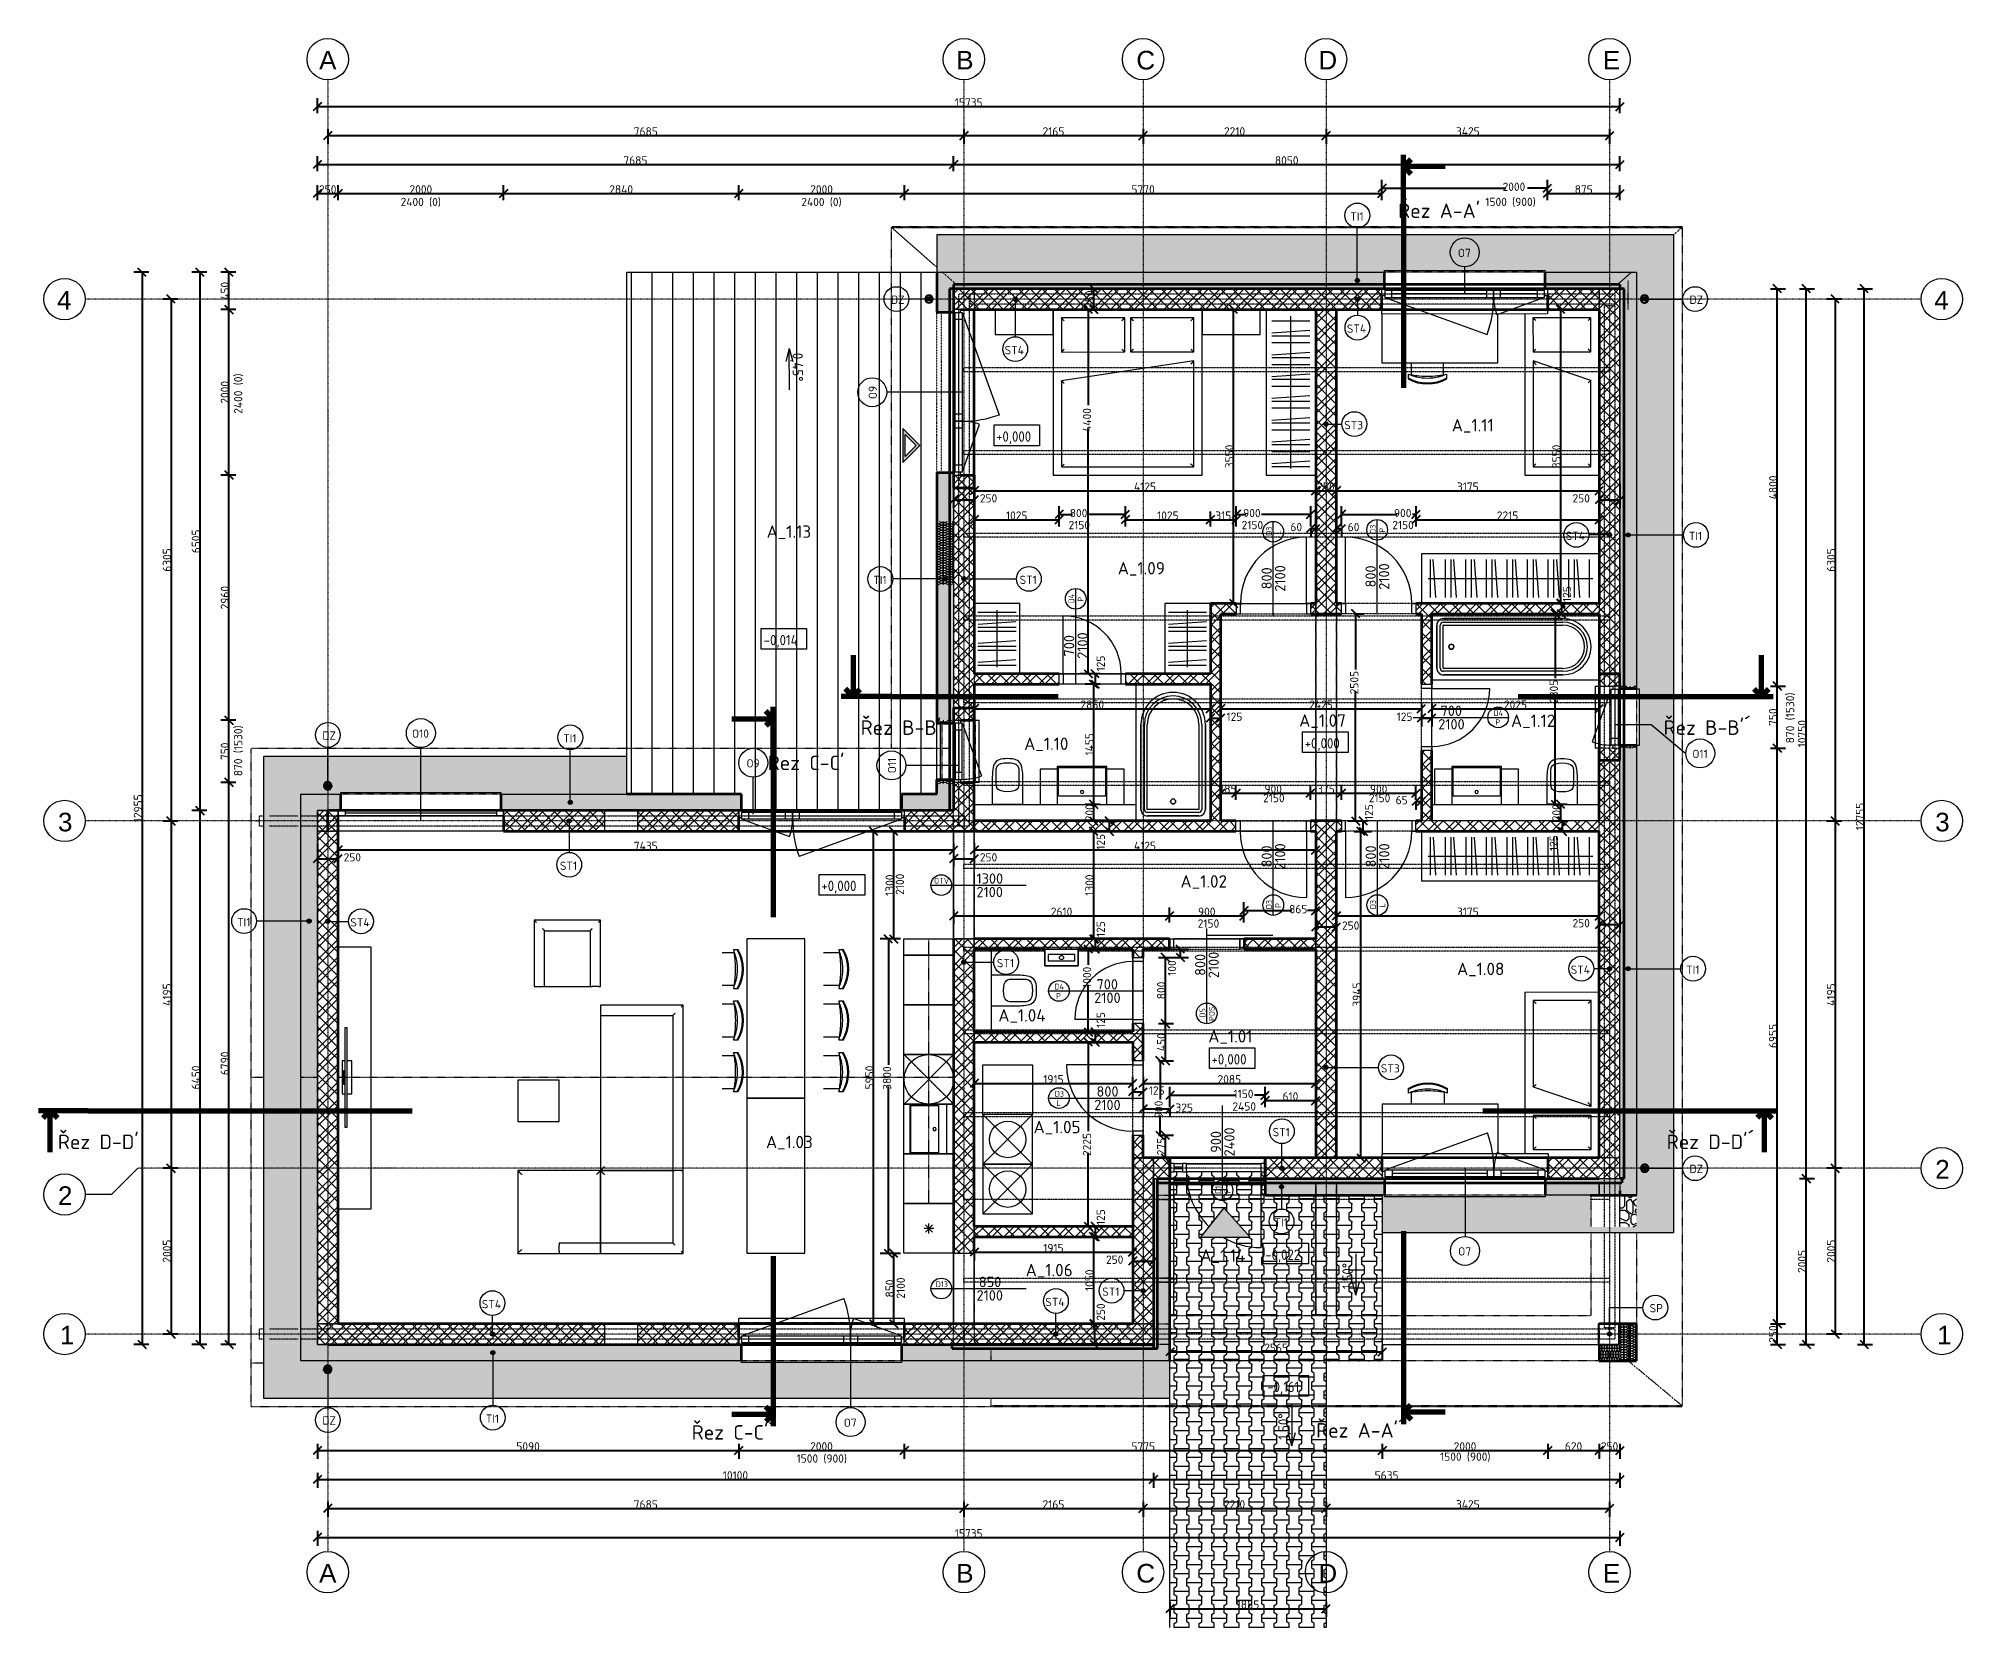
# Model space of a CAD drawing. Extents: x 43000 to 200282, y 3579 to 63943.
# Drawn here: x 43000 to 66244, y 7309 to 26506 of the extents above; entities that cross this region are included whole.
import ezdxf

# ---------------------------------------------------------------- set-up
doc = ezdxf.new("R2010")
doc.units = 0
doc.header["$MEASUREMENT"] = 0
for name, pattern in [('_Bodkočiarka 2_1_5_1_5', [5, 2, -1.5, 0, -1.5]), ('_DETAILAUSSCHNITTBESCHRIFTUNG_', [6, 3, -1, 1, -1]), ('Bodkovaná 1_5mm', [1.5, 0, -1.5]), ('Bodkočiarkovaná 3mm', [5, 3, -1, 0, -1]), ('Bodkočiarkovaná 4mm', [6, 4, -1, 0, -1]), ('Bodkočiarkovaná 6mm', [14, 6, -4, 0, -4]), ('ciarkovana 1_5mm', [3, 1.5, -1.5]), ('Nad rovinou rezu _viditeľná hrana_', [6, 3, -1.5, 0, -1.5]), ('Čiarkovaná 3mm', [6, 3, -3]), ('Čiarkovaná rez', [11, 7, -2, 0, -2])]:
    doc.linetypes.add(name, pattern=pattern)
doc.layers.get('Defpoints').update_dxf_attribs({"color": 242, "linetype": 'CONTINUOUS'})
for name, color, linetype, lineweight in [('0-1', 7, 'CONTINUOUS', 5), ('04_Čiarkovaná_0_18mm', 7, 'Čiarkovaná 3mm', 9), ('_Room Separation_', 7, 'Bodkovaná 1_5mm', 9), ('_Thin Lines_', 7, 'CONTINUOUS', 18), ('Architrave', 7, 'Bodkočiarkovaná 4mm', 9), ('Bodkočiarkovaná_0_18_čierna', 7, '_Bodkočiarka 2_1_5_1_5', 9), ('Common Edges', 7, 'CONTINUOUS', 18), ('Detail Items', 7, 'CONTINUOUS', 9), ('Dimensions', 7, 'CONTINUOUS', 9), ('Door Tags', 7, 'CONTINUOUS', 9), ('Doors', 7, 'CONTINUOUS', 18), ('Dvere - nad rovinou rezu', 7, 'Bodkočiarkovaná 3mm', 9), ('Floors', 7, 'CONTINUOUS', 18), ('Frame_Mullion', 7, 'CONTINUOUS', 18), ('Generic Annotations', 7, 'CONTINUOUS', 9), ('Generic Models', 7, 'CONTINUOUS', 9), ('Grids', 7, 'CONTINUOUS', 9), ('Grids-1', 7, 'Bodkočiarkovaná 6mm', 9), ('Hrana otvoru', 7, 'CONTINUOUS', 9), ('Medium Lines', 7, 'CONTINUOUS', 18), ('Nad rovinou rezu', 7, 'Bodkočiarkovaná 3mm', 9), ('Plan Swing', 7, 'CONTINUOUS', 9), ('Room Tags', 7, 'CONTINUOUS', 9), ('Sections', 7, 'CONTINUOUS', 9), ('Sections-1', 7, 'Čiarkovaná rez', 100), ('Sections-2', 7, 'CONTINUOUS', 100), ('Spot Elevations', 7, 'CONTINUOUS', 9), ('Spot Slopes', 7, 'CONTINUOUS', 9), ('Structural Columns', 7, 'CONTINUOUS', 18), ('Thin line black', 7, 'CONTINUOUS', 9), ('Wall Tags', 7, 'CONTINUOUS', 9), ('Walls', 7, 'CONTINUOUS', 18), ('Walls-2', 7, 'CONTINUOUS', 35), ('Walls-3', 7, 'CONTINUOUS', 35), ('Window Tags', 7, 'CONTINUOUS', 9), ('Windows', 7, 'CONTINUOUS', 18)]:
    doc.layers.add(name, color=color, linetype=linetype, lineweight=lineweight)
for name, color, linetype, lineweight, true_color in [('_Hidden Lines_', 7, 'CONTINUOUS', 9, 0xc0c0c0), ('_Hidden Lines_-1', 9, 'ciarkovana 1_5mm', 18, 0x808080), ('Cut Pattern-1', 7, 'CONTINUOUS', 9, 0x787878), ('Cut Pattern-2', 9, 'CONTINUOUS', 9, 0x808080), ('Detail Items-1', 7, 'CONTINUOUS', 9, 0xb7ccd2), ('Detail Items-2', 7, 'CONTINUOUS', 9, 0xc0c0c0), ('Floors-1', 7, 'Nad rovinou rezu _viditeľná hrana_', 9, 0x666666), ('Furniture', 9, 'CONTINUOUS', 9, 0x808080), ('Furniture-1', 7, '_DETAILAUSSCHNITTBESCHRIFTUNG_', 9, 0xd4d4d4), ('Glass', 7, 'CONTINUOUS', 9, 0x000040), ('Lines-1', 1, '_Bodkočiarka 2_1_5_1_5', 9, 0xff0000), ('Nad rovinou rezu-1', 7, 'Bodkočiarkovaná 3mm', 9, 0xc0c0c0), ('Plumbing Fixtures', 9, 'CONTINUOUS', 9, 0x808080), ('Roofs-1', 7, 'Nad rovinou rezu _viditeľná hrana_', 9, 0x666666), ('Surface Pattern-1', 7, 'CONTINUOUS', 9, 0xc0c0c0), ('Thin line black-1', 9, 'CONTINUOUS', 9, 0x808080), ('Walls-1', 7, 'Nad rovinou rezu _viditeľná hrana_', 9, 0x666666)]:
    doc.layers.add(name, color=color, linetype=linetype, lineweight=lineweight, true_color=true_color)
doc.layers.add('koty', color=7, linetype='CONTINUOUS')
doc.styles.add('ISOCPEUR', font='arial.ttf')
doc.styles.add('ISOCPEUR_1', font='isocpeur.ttf', dxfattribs={"width": 0.9, "height": 100})
doc.styles.add('ISOCPEUR_2', font='isocpeur.ttf', dxfattribs={"height": 100})
doc.styles.add('ISOCPEUR_3', font='isocpeur.ttf', dxfattribs={"height": 70})
doc.styles.add('ISOCPEUR_4', font='isocpeur.ttf', dxfattribs={"height": 100})
doc.styles.add('ISOCPEUR_5', font='isocpeur.ttf', dxfattribs={"height": 150})
doc.styles.add('ISOCPEUR_6', font='isocpeur.ttf', dxfattribs={"height": 125})
doc.styles.add('ISOCPEUR_B', font='', dxfattribs={"height": 175})
doc.styles.add('ISOCPEUR_B_1', font='', dxfattribs={"height": 150})
doc.styles.get('ISOCPEUR_B').set_extended_font_data('ISOCPEUR', bold=True)
doc.styles.get('ISOCPEUR_B_1').set_extended_font_data('ISOCPEUR', bold=True)
doc.dimstyles.new('CS_Priebežná_-_2_0_mm__stavbárska_čiarka_čERVENA', dxfattribs={"dimscale": 304.8, "dimtxt": 99.598118, "dimasz": 0.328084, "dimexe": 0.328084, "dimexo": 0.0625, "dimgap": 0, "dimtad": 1, "dimdec": 0, "dimrnd": 5, "dimzin": 0, "dimdsep": 46, "dimtxsty": 'ISOCPEUR_2', "dimblk1": 'OBLIQUE', "dimblk2": 'OBLIQUE', "dimsah": 1, "dimcen": 0.09, "dimazin": 0, "dimtfac": 1, "dimtdec": 4, "dimtix": 1, "dimtmove": 0, "dimatfit": 3, "dimfxl": 0.328084, "dimfxlon": 1, "dimtvp": 1, "dimtolj": 1, "dimtzin": 0, "dimarcsym": 2})
doc.dimstyles.new('CS_Priebežná_-_2_0_mm__stavbárska_čiarka_čERVENA_1', dxfattribs={"dimscale": 304.8, "dimtxt": 99.598118, "dimasz": 0.328084, "dimexe": 0.328084, "dimexo": 0.0625, "dimgap": 0, "dimtad": 1, "dimdec": 0, "dimrnd": 5, "dimzin": 0, "dimdsep": 46, "dimtxsty": 'ISOCPEUR_2', "dimblk1": 'OBLIQUE', "dimblk2": 'OBLIQUE', "dimsah": 1, "dimcen": 0.09, "dimazin": 0, "dimtfac": 1, "dimtdec": 4, "dimtix": 1, "dimtmove": 2, "dimatfit": 3, "dimfxl": 0.328084, "dimfxlon": 1, "dimtvp": 1, "dimtolj": 1, "dimtzin": 0, "dimarcsym": 2})
pattern_1 = [(45, (55662.63, 12599.48), (-107.763, 107.763), []), (45, (55734.47, 12599.48), (-107.763, 107.763), []), (135, (55662.63, 12599.48), (-71.84205, -71.84205), [])]
pattern_2 = [(251.57, (62301.418, 10757.987), (0.00232, -30.48214), [2.012, -214.854, 24.079, 0]), (108.43, (62301.418, 10750.367), (-0.00232, -30.48214), [2.012, -214.854, 23.736, 0]), (198.43, (62301.418, 10757.987), (76.2062, 15.23465), [72.276, -168.669]), (161.57, (62301.418, 10750.367), (-76.2062, 15.23465), [72.276, -168.669])]

msp = doc.modelspace()

# ---------------------------------------------------------------- texts
at = {"layer": 'Door Tags', "attachment_point": 1}
for s, insert, char_height, width, style in [('2150', (55444.3, 20677.3), 100, 292.215, 'ISOCPEUR_6'), ('2150', (57535.5, 20677.3), 100, 292.215, 'ISOCPEUR_6'), ('2150', (59355.5, 20677.3), 100, 292.215, 'ISOCPEUR_6'), ('700', (59938.8, 18445.8), 125, 292.215, 'ISOCPEUR_4'), ('D4', (60579.2, 18390.8), 70, 136.287, 'ISOCPEUR_5'), ('2100', (59910.6, 18283), 125, 360.759, 'ISOCPEUR_4'), ('P', (60599.6, 18278.7), 70, 68.143, 'ISOCPEUR_5'), ('2150', (57795.1, 17378.6), 100, 292.215, 'ISOCPEUR_6'), ('2150', (59072.1, 17378.6), 100, 292.215, 'ISOCPEUR_6'), ('OTV', (53819.5, 16364.2), 70, 212.447, 'ISOCPEUR_5'), ('1300', (54332.2, 16419.2), 125, 360.759, 'ISOCPEUR_4'), ('2100', (54332.2, 16256.4), 125, 360.759, 'ISOCPEUR_4'), ('2150', (57005.2, 15863.8), 100, 292.215, 'ISOCPEUR_6'), ('700', (55782.5, 15141.3), 125, 292.215, 'ISOCPEUR_4'), ('D4', (55273, 15086.3), 70, 136.287, 'ISOCPEUR_5'), ('P', (55293.4, 14974.2), 70, 68.143, 'ISOCPEUR_5'), ('2100', (55754.4, 14978.5), 125, 360.759, 'ISOCPEUR_4'), ('D3', (55278, 13791.9), 70, 124.262, 'ISOCPEUR_5'), ('800', (55782.5, 13847), 125, 292.215, 'ISOCPEUR_4'), ('L', (55298.4, 13679.9), 70, 56.118, 'ISOCPEUR_5'), ('2100', (55754.4, 13684.2), 125, 360.759, 'ISOCPEUR_4'), ('2450', (57424.4, 13653.4), 100, 328.291, 'ISOCPEUR_6'), ('D13', (53839.9, 11490.9), 70, 164.346, 'ISOCPEUR_5'), ('850', (54361, 11546), 125, 292.215, 'ISOCPEUR_4'), ('2100', (54332.8, 11383.2), 125, 360.759, 'ISOCPEUR_4')]:
    msp.add_mtext(s, dxfattribs=dict(at, insert=insert, char_height=char_height, width=width, style=style))
at = {"layer": 'Door Tags', "attachment_point": 1, "rotation": 90}
for s, insert, char_height, width, style in [('D3', (57830.5, 20496.4), 70, 124.262, 'ISOCPEUR_5'), ('L', (57942.6, 20516.9), 70, 56.118, 'ISOCPEUR_5'), ('D3', (59086, 20519.5), 70, 124.262, 'ISOCPEUR_5'), ('P', (59198.1, 20535), 70, 68.143, 'ISOCPEUR_5'), ('800', (57775.4, 19851), 125, 292.215, 'ISOCPEUR_4'), ('2100', (57938.3, 19822.9), 125, 360.759, 'ISOCPEUR_4'), ('800', (59031, 19874.1), 125, 292.215, 'ISOCPEUR_4'), ('2100', (59193.8, 19846), 125, 360.759, 'ISOCPEUR_4'), ('D4', (55444.2, 19680.4), 70, 136.287, 'ISOCPEUR_5'), ('P', (55556.3, 19700.8), 70, 68.143, 'ISOCPEUR_5'), ('2100', (55552, 19011.8), 125, 360.759, 'ISOCPEUR_4'), ('700', (55389.2, 19040), 125, 292.215, 'ISOCPEUR_4'), ('800', (57775.4, 16491.2), 125, 292.215, 'ISOCPEUR_4'), ('2100', (57938.3, 16463.1), 125, 360.759, 'ISOCPEUR_4'), ('800', (59033.1, 16491.2), 125, 292.215, 'ISOCPEUR_4'), ('2100', (59195.9, 16463.1), 125, 360.759, 'ISOCPEUR_4'), ('2100', (53356.8, 16160.2), 100, 292.215, 'ISOCPEUR_6'), ('D3', (57830.5, 15986.7), 70, 124.262, 'ISOCPEUR_5'), ('P', (57942.6, 16002.1), 70, 68.143, 'ISOCPEUR_5'), ('D3', (59088.2, 15986.7), 70, 124.262, 'ISOCPEUR_5'), ('L', (59200.3, 16007.1), 70, 56.118, 'ISOCPEUR_5'), ('800', (56972.5, 15181.6), 125, 292.215, 'ISOCPEUR_4'), ('2100', (57135.4, 15153.4), 125, 360.759, 'ISOCPEUR_4'), ('D5', (57027.6, 14677), 70, 124.262, 'ISOCPEUR_5'), ('POS', (57139.7, 14636.2), 70, 204.43, 'ISOCPEUR_5'), ('900', (57162.2, 13043.8), 125, 292.215, 'ISOCPEUR_4'), ('2400', (57325, 12999.3), 125, 400.443, 'ISOCPEUR_4'), ('D1', (57217.2, 12546), 70, 108.228, 'ISOCPEUR_5'), ('P', (57329.3, 12554.7), 70, 68.143, 'ISOCPEUR_5'), ('2100', (53367.3, 11282), 100, 292.215, 'ISOCPEUR_6')]:
    msp.add_mtext(s, dxfattribs=dict(at, insert=insert, char_height=char_height, width=width, style=style))
at = {"layer": 'Generic Annotations', "char_height": 100, "width": 160.337, "attachment_point": 1, "style": 'ISOCPEUR_3'}
for s, insert in [('DZ', (53299.4, 23399.4)), ('DZ', (62945.7, 23399.4)), ('DZ', (46429.8, 18134.4)), ('DZ', (62945.7, 12899.5)), ('SP', (62464.3, 11216.3)), ('DZ', (46429.4, 9859.8))]:
    msp.add_mtext(s, dxfattribs=dict(at, insert=insert))
at = {"layer": 'Grids', "char_height": 225, "attachment_point": 1, "style": 'ISOCPEUR'}
for s, insert, width in [('A', (46390.6, 26356.2), 248.523), ('B', (54087.5, 26356.2), 220.464), ('C', (56263.4, 26356.2), 192.405), ('D', (58462.6, 26356.2), 220.464), ('E', (61899.3, 26356.2), 192.405), ('4', (43224.2, 23456.3), 220.464), ('4', (65902.9, 23456.3), 220.464), ('3', (43235.9, 17151.6), 192.405), ('3', (65914.6, 17151.6), 192.405), ('2', (65914.6, 12956.5), 192.405), ('2', (43235.9, 12639), 192.405), ('1', (43258.9, 10953.4), 136.287), ('1', (65937.6, 10953.4), 136.287), ('A', (46390.6, 8076.7), 248.523), ('B', (54087.5, 8076.7), 220.464), ('C', (56263.4, 8076.7), 192.405), ('D', (58462.6, 8076.7), 220.464), ('E', (61899.3, 8076.7), 192.405)]:
    msp.add_mtext(s, dxfattribs=dict(at, insert=insert, width=width))
at = {"layer": 'Room Tags', "char_height": 150, "attachment_point": 1, "style": 'ISOCPEUR_B_1'}
for s, insert, width in [('A_1.11', (60074.3, 21908), 661.392), ('A_1.13', (51797, 20622.9), 697.468), ('A_1.09', (56039, 20180.7), 733.544), ('A_1.07', (58230.3, 18341.3), 733.544), ('A_1.12', (60789.9, 18338.6), 697.468), ('A_1.10', (54908.4, 18060.3), 697.468), ('A_1.02', (56796.9, 16397.5), 733.544), ('A_1.08', (60137.5, 15340), 733.544), ('A_1.04', (54595.9, 14778.9), 753.586), ('A_1.01', (57132.7, 14525.9), 697.468), ('A_1.03', (51789.4, 13249.3), 733.544), ('A_1.05', (55021.6, 13429.7), 733.544), ('A_1.14', (57037.6, 11877.1), 717.51), ('A_1.06', (54926.5, 11702.3), 733.544)]:
    msp.add_mtext(s, dxfattribs=dict(at, insert=insert, width=width))
at = {"layer": 'Sections', "char_height": 175, "attachment_point": 1, "style": 'ISOCPEUR_B'}
for s, insert, width in [("Řez A-A'", (59427.3, 24512.2), 1238.607), ("Řez B-B'", (52933.3, 18268), 1198.523), ("Řez B-B'´", (62632.9, 18268), 1310.759), ("Řez C-C'", (51810.8, 17842.1), 1150.422), ("Řez D-D'", (43235.4, 13263.7), 1198.523), ("Řez D-D'´", (62671.2, 13263.7), 1310.759), ("Řez C-C'´", (50892.3, 9753.8), 1262.658), ("Řez A-A'´", (58435.8, 9778.2), 1350.843)]:
    msp.add_mtext(s, dxfattribs=dict(at, insert=insert, width=width))
at = {"layer": 'Spot Elevations', "char_height": 125, "attachment_point": 1, "line_spacing_factor": 1.149209, "style": 'ISOCPEUR_1'}
for s, insert, width in [('+0,000', (54569.5, 21759.4), 575.141), ('-0,014', (51761.8, 19299.8), 560.203), ('+0,000', (58297.1, 18053.3), 575.141), ('+0,000', (52458.8, 16330.9), 575.141), ('+0,000', (57171.3, 14235.7), 575.141), ('-0,022', (57820.3, 11874.7), 575.141), ('-0,161', (57845.2, 10278.3), 515.386)]:
    msp.add_mtext(s, dxfattribs=dict(at, insert=insert, width=width))
at = {"layer": 'Spot Slopes', "char_height": 125, "attachment_point": 1, "line_spacing_factor": 1.149209, "style": 'ISOCPEUR_1'}
for s, insert, width, rotation in [('0,45°', (52234.2, 22708.2), 470.57, 270.47971), ('1,50°', (58752.2, 11396.1), 425.754, 90), ('1,50°', (57978.6, 9577.3), 425.754, 90)]:
    msp.add_mtext(s, dxfattribs=dict(at, insert=insert, width=width, rotation=rotation))
at = {"layer": 'Wall Tags', "char_height": 100, "attachment_point": 1, "style": 'ISOCPEUR_2'}
for s, insert, width in [('TI1', (58847.2, 24404.9), 196.413), ('ST4', (58806.2, 23050.6), 300.633), ('ST4', (54671.9, 22790.3), 300.633), ('ST3', (58774.4, 21884.8), 288.607), ('ST4', (61451.2, 20547), 300.633), ('TI1', (62937.8, 20546.1), 196.413), ('TI1', (53084.9, 20013.8), 196.413), ('ST1', (54853.4, 20015.2), 260.548), ('TI1', (49339.3, 18100.3), 196.413), ('ST1', (49299.8, 16560.6), 260.548), ('TI1', (45399.4, 15880.7), 196.413), ('ST4', (46768.2, 15877.3), 300.633), ('ST1', (54578.4, 15384.9), 260.548), ('ST4', (61510.9, 15305.5), 300.633), ('TI1', (62904.9, 15305.1), 196.413), ('ST3', (59217, 14113.9), 288.607), ('ST1', (57909.7, 13342.7), 260.548), ('TI1', (57931.9, 12252.5), 196.413), ('ST1', (55851.8, 11415.8), 260.548), ('ST4', (48356.3, 11265.2), 300.633), ('ST4', (55163.4, 11291.5), 300.633), ('TI1', (48404, 9882.1), 196.413)]:
    msp.add_mtext(s, dxfattribs=dict(at, insert=insert, width=width))
at = {"layer": 'Window Tags', "char_height": 100, "attachment_point": 1, "style": 'ISOCPEUR_2'}
for s, insert, width in [('2400 (0)', (47375.1, 24580.7), 625.316), ('2400 (0)', (52215.9, 24580.7), 625.316), ('1500 (900)', (60479.8, 24581.5), 761.603), ('O7', (60148, 23965.2), 188.397), ('O10', (47512.8, 18157.6), 248.523), ('O11', (62979.9, 17912.6), 220.464), ('O9', (51553.4, 17798.5), 188.397), ('O7', (60151.9, 11902.2), 188.397), ('O7', (52728.9, 9833.3), 188.397), ('1500 (900)', (52158.9, 9400.5), 761.603), ('1500 (900)', (59933.1, 9422.5), 761.603)]:
    msp.add_mtext(s, dxfattribs=dict(at, insert=insert, width=width))
at = {"layer": 'Window Tags', "char_height": 100, "attachment_point": 1, "rotation": 90, "style": 'ISOCPEUR_2'}
for s, insert, width in [('2400 (0)', (45362.7, 21971.5), 625.316), ('O9', (53029.6, 22148.9), 188.397), ('870 (1530)', (64111.1, 17990), 761.603), ('870 (1530)', (45362.7, 17592.9), 761.603), ('O11', (53261.5, 17628.5), 220.464)]:
    msp.add_mtext(s, dxfattribs=dict(at, insert=insert, width=width))

# ---------------------------------------------------------------- blocks, each defined once
blk = doc.blocks.new('AL_Obdĺžnikový stĺp_betón_AL_Obdĺžnikový stĺp_betón_250x400_1617126 1177 - AL_Obdĺžnikový stĺp_betón_AL_Obdĺžnikový stĺp_betón_250x400_1617126 1177-1274040-PODLAHA 1NP')
at = {"layer": 'Structural Columns'}
for p, q in [((38267, 2208), (37867, 2208)), ((37867, 2208), (37867, 1958)), ((38267, 1958), (38267, 2208)), ((37867, 1958), (38267, 1958))]:
    blk.add_line(p, q, dxfattribs=at)
blk = doc.blocks.new('AL_Obdĺžnikový stĺp_betón_AL_Obdĺžnikový stĺp_betón_250x400_1616910 1151 - AL_Obdĺžnikový stĺp_betón_AL_Obdĺžnikový stĺp_betón_250x400_1616910 1151-1274041-PODLAHA 1NP')
at = {"layer": 'Structural Columns'}
for p, q in [((38267, 8408), (37867, 8408)), ((37867, 8408), (37867, 8158)), ((38267, 8158), (38267, 8408)), ((37867, 8158), (38267, 8158))]:
    blk.add_line(p, q, dxfattribs=at)
blk = doc.blocks.new('AL_Obdĺžnikový stĺp_betón_AL_Obdĺžnikový stĺp_betón_250x250_1616345 1125 - AL_Obdĺžnikový stĺp_betón_AL_Obdĺžnikový stĺp_betón_250x250_1616345 1125-1274042-PODLAHA 1NP')
at = {"layer": 'Structural Columns'}
for p, q in [((49869, 2208), (49869, 1958)), ((50119, 2208), (49869, 2208)), ((50119, 1958), (50119, 2208)), ((49869, 1958), (50119, 1958))]:
    blk.add_line(p, q, dxfattribs=at)
blk = doc.blocks.new('VOJTEK_2026_STAT_v2_IFC_export_rvt-1-PODLAHA 1NP')
at = {"layer": 'Floors'}
for p, q in [((6442, -451), (6442, -67)), ((6442, -1620), (6442, -517)), ((3572, -1872), (6179, -1872))]:
    blk.add_line(p, q, dxfattribs=at)
at = {"layer": 'Walls'}
for p, q in [((-1608, 8665), (-1608, 10599)), ((-1358, 10632), (-1358, 8633)), ((-4141, 4578), (-2263, 4578)), ((-7043, 4328), (-9043, 4328)), ((-2203, 4328), (-4203, 4328)), ((-1608, 3028), (-1608, 4328)), ((1007, 383), (2156, 383)), ((2156, 133), (1007, 133)), ((-1608, -1620), (-1608, -772))]:
    blk.add_line(p, q, dxfattribs=at)
at = {"layer": 'Walls-1'}
for p, q in [((3567, 10883), (-1358, 10883)), ((-1358, 10883), (-1358, 10633)), ((3567, 10633), (3567, 10883)), ((6192, 10883), (5567, 10883)), ((5567, 10799), (5567, 10633)), ((6192, 10883), (6192, 6082)), ((6442, 10883), (6192, 10883)), ((6192, 10633), (6192, 10883)), ((6442, 10883), (6442, 6082)), ((-1358, 10633), (3567, 10633)), ((2767, 10633), (2767, 6953)), ((3017, 10633), (2767, 10633)), ((3017, 6953), (3017, 10633)), ((5567, 10633), (6192, 10633)), ((-1608, 8633), (-1608, 8070)), ((-1608, 8633), (-1607, 8633)), ((-1523, 8633), (-1358, 8633)), ((-1358, 8633), (-1358, 8070)), ((-1608, 8070), (-1608, 7310)), ((-1358, 8070), (-1358, 7310)), ((-1608, 7310), (-1608, 5670)), ((-1358, 7310), (-1358, 5670)), ((2767, 6953), (3017, 6953)), ((6192, 5333), (6192, 5332)), ((6359, 5333), (6192, 5333)), ((6192, 383), (6192, 5332)), ((6442, 383), (6442, 5332)), ((-1608, 4923), (-1608, 4905)), ((-1608, 4923), (-1607, 4923)), ((-1608, 4328), (-1608, 4905)), ((-1523, 4923), (-1358, 4923)), ((-1358, 4923), (-1358, 4905)), ((-1358, 4328), (-1358, 4905)), ((-9043, 4578), (-9293, 4578)), ((-9293, 4578), (-9293, 4328)), ((-9043, 4328), (-9043, 4578)), ((-5823, 4578), (-7043, 4578)), ((-7043, 4514), (-7043, 4328)), ((-4203, 4578), (-5423, 4578)), ((-4203, 4328), (-4203, 4578)), ((-2203, 4494), (-2203, 4328)), ((-1608, 4578), (-2202, 4578)), ((-1608, 4328), (-1608, 4578)), ((2767, 4453), (2767, 383)), ((3017, 4453), (2767, 4453)), ((3017, 383), (3017, 4453)), ((-9293, 4328), (-9043, 4328)), ((-9293, 4328), (-9293, -1622)), ((-9043, 4328), (-9293, 4328)), ((-9043, -1622), (-9043, 4328)), ((-7043, 4328), (-5823, 4328)), ((-5423, 4328), (-4203, 4328)), ((-2203, 4328), (-1608, 4328)), ((-1608, 4328), (-1607, 4328)), ((-1608, 3028), (-1608, -772)), ((-1358, 3028), (-1608, 3028)), ((-1358, -770), (-1358, 3028)), ((807, 383), (557, 383)), ((557, 383), (557, -1622)), ((1007, 383), (807, 383)), ((807, 383), (807, 133)), ((807, -1622), (807, 383)), ((1007, 133), (1007, 383)), ((3572, 383), (2157, 383)), ((2157, 383), (2157, 133)), ((2767, 383), (3017, 383)), ((3572, 217), (3572, 383)), ((6442, 383), (5572, 383)), ((5572, 383), (5572, 133)), ((6442, 383), (6192, 383)), ((6442, 133), (6442, 383)), ((807, 133), (1007, 133)), ((2157, 133), (3571, 133)), ((5572, 133), (6442, 133)), ((-1608, -772), (-1607, -772)), ((-5823, -1622), (-9293, -1622)), ((-9293, -1622), (-9293, -1872)), ((-9293, -1622), (-9043, -1622)), ((-4203, -1622), (-5423, -1622)), ((-4203, -1872), (-4203, -1622)), ((-1608, -1622), (-2203, -1622)), ((-2203, -1622), (-2203, -1786)), ((-1608, -1872), (-1608, -1622)), ((807, -1622), (-1358, -1622)), ((-1358, -1622), (-1358, -1872)), ((557, -1622), (807, -1622)), ((807, -1872), (807, -1622)), ((-9293, -1872), (-5823, -1872)), ((-5423, -1872), (-4203, -1872)), ((-2203, -1870), (-2203, -1872)), ((-2203, -1872), (-1608, -1872)), ((-1358, -1872), (807, -1872))]:
    blk.add_line(p, q, dxfattribs=at)
at = {"layer": 'Structural Columns'}
for name in ['AL_Obdĺžnikový stĺp_betón_AL_Obdĺžnikový stĺp_betón_250x400_1616910 1151 - AL_Obdĺžnikový stĺp_betón_AL_Obdĺžnikový stĺp_betón_250x400_1616910 1151-1274041-PODLAHA 1NP', 'AL_Obdĺžnikový stĺp_betón_AL_Obdĺžnikový stĺp_betón_250x400_1617126 1177 - AL_Obdĺžnikový stĺp_betón_AL_Obdĺžnikový stĺp_betón_250x400_1617126 1177-1274040-PODLAHA 1NP', 'AL_Obdĺžnikový stĺp_betón_AL_Obdĺžnikový stĺp_betón_250x250_1616345 1125 - AL_Obdĺžnikový stĺp_betón_AL_Obdĺžnikový stĺp_betón_250x250_1616345 1125-1274042-PODLAHA 1NP']:
    blk.add_blockref(name, (-43690, -3831), dxfattribs=at)
blk = doc.blocks.new('CS_Skrinka - CS_Skrinka-6372708-PODLAHA 1NP')
at = {"layer": 'Furniture-1'}
for p, q in [((0, 0), (0, 300)), ((0, 300), (600, 300)), ((600, 300), (600, 0)), ((600, 0), (0, 0))]:
    blk.add_line(p, q, dxfattribs=at)
blk = doc.blocks.new('CS_Skrinka - CS_Skrinka-6372709-PODLAHA 1NP')
at = {"layer": 'Furniture-1'}
for p, q in [((0, 0), (0, 300)), ((0, 300), (600, 300)), ((600, 300), (600, 0)), ((600, 0), (0, 0))]:
    blk.add_line(p, q, dxfattribs=at)
blk = doc.blocks.new('CS_Skrinka - CS_Skrinka-6633037-PODLAHA 1NP')
at = {"layer": 'Furniture-1'}
for p, q in [((0, 0), (0, 300)), ((0, 300), (198, 300)), ((198, 300), (198, 0)), ((198, 0), (0, 0))]:
    blk.add_line(p, q, dxfattribs=at)
blk = doc.blocks.new('Okno 2-krídlové - 2000x1500-6320445-PODLAHA 1NP')
at = {"layer": '_Hidden Lines_'}
for p, q in [((-964, 21), (-387, -189)), ((964, 21), (-271, -428))]:
    blk.add_line(p, q, dxfattribs=at)
for centre, radius, start, end in [((-964, 21), 614, 340, 0), ((964, 21), 1314, 180, 200)]:
    blk.add_arc(centre, radius, start, end, dxfattribs=at)
at = {"layer": 'Frame_Mullion'}
for p, q in [((-939, 125), (-1000, 125)), ((-1000, 125), (-1000, 41)), ((-1000, 41), (-964, 41)), ((-964, 41), (-964, 105)), ((-964, 105), (-929, 105)), ((-929, 105), (-939, 125)), ((939, 125), (-939, 125)), ((939, 125), (929, 105)), ((929, 105), (964, 105)), ((1000, 125), (939, 125)), ((964, 105), (964, 41)), ((964, 41), (1000, 41)), ((1000, 41), (1000, 125))]:
    blk.add_line(p, q, dxfattribs=at)
at = {"layer": 'Windows'}
for p, q in [((-964, 21), (-964, 41)), ((-350, 21), (-964, 21)), ((-929, 105), (-350, 105)), ((-880, 21), (-880, 105)), ((-880, 63), (-434, 63)), ((-434, 21), (-434, 105)), ((-350, 105), (-350, 21)), ((-350, 105), (929, 105)), ((-350, 21), (-350, 105)), ((964, 21), (-350, 21)), ((-266, 21), (-266, 105)), ((-266, 63), (880, 63)), ((880, 21), (880, 105)), ((964, 41), (964, 21))]:
    blk.add_line(p, q, dxfattribs=at)
blk = doc.blocks.new('Okno 2-krídlové - 2000x1500-6321168-PODLAHA 1NP')
at = {"layer": '_Hidden Lines_'}
for p, q in [((964, -21), (-271, 428)), ((-964, -21), (-387, 189))]:
    blk.add_line(p, q, dxfattribs=at)
for centre, radius, start, end in [((964, -21), 1314, 160, 180), ((-964, -21), 614, 360, 20)]:
    blk.add_arc(centre, radius, start, end, dxfattribs=at)
at = {"layer": 'Frame_Mullion'}
for p, q in [((-1000, -125), (-1000, -41)), ((-1000, -41), (-964, -41)), ((-939, -125), (-1000, -125)), ((-964, -41), (-964, -105)), ((-964, -105), (-929, -105)), ((-929, -105), (-939, -125)), ((939, -125), (-939, -125)), ((929, -105), (964, -105)), ((939, -125), (929, -105)), ((1000, -125), (939, -125)), ((964, -105), (964, -41)), ((964, -41), (1000, -41)), ((1000, -41), (1000, -125))]:
    blk.add_line(p, q, dxfattribs=at)
at = {"layer": 'Windows'}
for p, q in [((-350, -21), (-964, -21)), ((-964, -21), (-964, -41)), ((-929, -105), (-350, -105)), ((-880, -21), (-880, -105)), ((-880, -63), (-434, -63)), ((-434, -21), (-434, -105)), ((-350, -105), (-350, -21)), ((964, -21), (-350, -21)), ((-350, -21), (-350, -105)), ((-350, -105), (929, -105)), ((-266, -21), (-266, -105)), ((-266, -63), (880, -63)), ((880, -21), (880, -105)), ((964, -41), (964, -21))]:
    blk.add_line(p, q, dxfattribs=at)
blk = doc.blocks.new('Okno 1-krídlové - 750_870-6573740-PODLAHA 1NP')
at = {"layer": '_Hidden Lines_'}
blk.add_line((-339, -204), (298, -436), dxfattribs=at)
blk.add_arc((-339, -204), 678, 340, 0, dxfattribs=at)
at = {"layer": 'Frame_Mullion'}
blk.add_line((314, -100), (-314, -100), dxfattribs=at)
at = {"layer": 'Windows'}
for p, q in [((-314, -100), (-375, -100)), ((-375, -100), (-375, -184)), ((-375, -184), (-339, -184)), ((-339, -120), (-305, -120)), ((-339, -184), (-339, -120)), ((-339, -204), (-339, -184)), ((339, -204), (-339, -204)), ((-305, -120), (-314, -100)), ((-305, -120), (305, -120)), ((-255, -204), (-255, -120)), ((-255, -162), (255, -162)), ((255, -204), (255, -120)), ((314, -100), (305, -120)), ((305, -120), (339, -120)), ((375, -100), (314, -100)), ((339, -120), (339, -184)), ((339, -184), (339, -204)), ((339, -184), (375, -184)), ((375, -184), (375, -100))]:
    blk.add_line(p, q, dxfattribs=at)
blk = doc.blocks.new('Okno 1-krídlové - 750_870-6615750-PODLAHA 1NP')
at = {"layer": '_Hidden Lines_'}
blk.add_line((-339, -21), (298, 211), dxfattribs=at)
blk.add_arc((-339, -21), 678, 360, 20, dxfattribs=at)
at = {"layer": 'Frame_Mullion'}
blk.add_line((314, -125), (-314, -125), dxfattribs=at)
at = {"layer": 'Windows'}
for p, q in [((-375, -41), (-339, -41)), ((-375, -125), (-375, -41)), ((-314, -125), (-375, -125)), ((339, -21), (-339, -21)), ((-339, -21), (-339, -41)), ((-339, -41), (-339, -105)), ((-339, -105), (-305, -105)), ((-305, -105), (-314, -125)), ((-305, -105), (305, -105)), ((-255, -21), (-255, -105)), ((-255, -63), (255, -63)), ((255, -21), (255, -105)), ((305, -105), (339, -105)), ((314, -125), (305, -105)), ((375, -125), (314, -125)), ((339, -41), (339, -21)), ((339, -41), (375, -41)), ((339, -105), (339, -41)), ((375, -41), (375, -125))]:
    blk.add_line(p, q, dxfattribs=at)
blk = doc.blocks.new('Okno 2-krídlové - 2000x2400-6322767-PODLAHA 1NP')
at = {"layer": '_Hidden Lines_'}
for p, q in [((-964, 21), (-387, -189)), ((964, 21), (-271, -428))]:
    blk.add_line(p, q, dxfattribs=at)
for centre, radius, start, end in [((-964, 21), 614, 340, 0), ((964, 21), 1314, 180, 200)]:
    blk.add_arc(centre, radius, start, end, dxfattribs=at)
at = {"layer": 'Frame_Mullion'}
for p, q in [((-939, 125), (-1000, 125)), ((-1000, 125), (-1000, 41)), ((-1000, 41), (-964, 41)), ((-964, 41), (-964, 105)), ((-964, 105), (-929, 105)), ((-929, 105), (-939, 125)), ((939, 125), (-939, 125)), ((939, 125), (929, 105)), ((929, 105), (964, 105)), ((1000, 125), (939, 125)), ((964, 105), (964, 41)), ((964, 41), (1000, 41)), ((1000, 41), (1000, 125))]:
    blk.add_line(p, q, dxfattribs=at)
at = {"layer": 'Windows'}
for p, q in [((-964, 21), (-964, 41)), ((-350, 21), (-964, 21)), ((-929, 105), (-350, 105)), ((-880, 21), (-880, 105)), ((-880, 63), (-434, 63)), ((-434, 21), (-434, 105)), ((-350, 105), (-350, 21)), ((-350, 105), (929, 105)), ((-350, 21), (-350, 105)), ((964, 21), (-350, 21)), ((-266, 21), (-266, 105)), ((-266, 63), (880, 63)), ((880, 21), (880, 105)), ((964, 41), (964, 21))]:
    blk.add_line(p, q, dxfattribs=at)
blk = doc.blocks.new('Francúzske okno - 2000_2400-6322956-PODLAHA 1NP')
at = {"layer": 'Architrave'}
blk.add_line((-900, 125), (1100, 125), dxfattribs=at)
at = {"layer": 'Frame_Mullion'}
for p, q in [((-900, 61), (-900, 125)), ((-900, 125), (1100, 125)), ((1100, 61), (-900, 61)), ((-816, 125), (-816, 61)), ((1016, 93), (-816, 93)), ((1016, 61), (1016, 125)), ((1100, 125), (1100, 61))]:
    blk.add_line(p, q, dxfattribs=at)
at = {"layer": 'Windows'}
for p, q in [((1100, 125), (-900, 125)), ((-900, 125), (-900, 61)), ((-900, 61), (1100, 61)), ((1100, 61), (1100, 125))]:
    blk.add_line(p, q, dxfattribs=at)
blk = doc.blocks.new('Dvere 1-kridlové obložkové plné - 800x2100-6596536-PODLAHA 1NP')
at = {"layer": 'Dvere - nad rovinou rezu'}
for p, q in [((-450, 62.5), (450, 62.5)), ((-450, -62.5), (450, -62.5))]:
    blk.add_line(p, q, dxfattribs=at)
at = {"layer": 'Frame_Mullion'}
for p, q in [((-450, 62.5), (-400, 62.5)), ((-450, -62.5), (-450, 62.5)), ((-400, 62.5), (-400, -62.5)), ((400, 62.5), (450, 62.5)), ((400, -62.5), (400, 62.5)), ((450, 62.5), (450, -62.5)), ((-400, -62.5), (-450, -62.5)), ((450, -62.5), (400, -62.5))]:
    blk.add_line(p, q, dxfattribs=at)
at = {"layer": 'Plan Swing'}
blk.add_line((400, -62.5), (400, -862.5), dxfattribs=at)
blk.add_arc((400, -62.5), 800, 180, 270, dxfattribs=at)
blk = doc.blocks.new('Dvere 1-kridlové obložkové plné - 800x2100-6596537-PODLAHA 1NP')
at = {"layer": 'Dvere - nad rovinou rezu'}
for p, q in [((-450, 62.5), (450, 62.5)), ((-450, -62.5), (450, -62.5))]:
    blk.add_line(p, q, dxfattribs=at)
at = {"layer": 'Frame_Mullion'}
for p, q in [((-400, 62.5), (-450, 62.5)), ((-450, 62.5), (-450, -62.5)), ((-400, -62.5), (-400, 62.5)), ((450, 62.5), (400, 62.5)), ((400, 62.5), (400, -62.5)), ((450, -62.5), (450, 62.5)), ((-450, -62.5), (-400, -62.5)), ((400, -62.5), (450, -62.5))]:
    blk.add_line(p, q, dxfattribs=at)
at = {"layer": 'Plan Swing'}
blk.add_line((400, 62.5), (400, 862.5), dxfattribs=at)
blk.add_arc((400, 62.5), 800, 90, 180, dxfattribs=at)
blk = doc.blocks.new('Dvere 1-kridlové obložkové plné - 700x2100-6596538-PODLAHA 1NP')
at = {"layer": 'Dvere - nad rovinou rezu'}
for p, q in [((-400, 62.5), (400, 62.5)), ((-400, -62.5), (400, -62.5))]:
    blk.add_line(p, q, dxfattribs=at)
at = {"layer": 'Frame_Mullion'}
for p, q in [((-400, 62.5), (-350, 62.5)), ((-400, -62.5), (-400, 62.5)), ((-350, 62.5), (-350, -62.5)), ((350, 62.5), (400, 62.5)), ((350, -62.5), (350, 62.5)), ((400, 62.5), (400, -62.5)), ((-350, -62.5), (-400, -62.5)), ((400, -62.5), (350, -62.5))]:
    blk.add_line(p, q, dxfattribs=at)
at = {"layer": 'Plan Swing'}
blk.add_line((350, -62.5), (350, -762.5), dxfattribs=at)
blk.add_arc((350, -62.5), 700, 180, 270, dxfattribs=at)
blk = doc.blocks.new('Dvere posuvne povrchove - 800x2100-6327656-PODLAHA 1NP')
at = {"layer": 'Doors'}
for p, q in [((-470, -63), (-470, 63)), ((-420, -63), (-420, 63)), ((430, 63), (430, -63)), ((-820, -103), (-20, -103)), ((-420, -63), (-470, -63))]:
    blk.add_line(p, q, dxfattribs=at)
at = {"layer": 'Frame_Mullion'}
for p, q in [((-470, 63), (-420, 63)), ((-420, 63), (-420, -63)), ((380, 63), (430, 63)), ((380, -63), (380, 63)), ((-470, -63), (-420, -63)), ((430, -63), (380, -63))]:
    blk.add_line(p, q, dxfattribs=at)
at = {"layer": 'Nad rovinou rezu'}
for p, q in [((380, 63), (-420, 63)), ((-420, -63), (380, -63))]:
    blk.add_line(p, q, dxfattribs=at)
blk = doc.blocks.new('Door-Opening - 1300 x 2100-6599965-PODLAHA 1NP')
at = {"layer": 'Detail Items-1'}
for p, q in [((642, 125), (-658, 125)), ((-658, -125), (642, -125))]:
    blk.add_line(p, q, dxfattribs=at)
at = {"layer": 'Medium Lines'}
for p, q in [((-658, 125), (-658, -125)), ((642, -125), (642, 125))]:
    blk.add_line(p, q, dxfattribs=at)
blk = doc.blocks.new('Door-Opening - 850 x 2100-6599967-PODLAHA 1NP')
at = {"layer": 'Detail Items-1'}
for p, q in [((417, 125), (-433, 125)), ((-433, -125), (417, -125))]:
    blk.add_line(p, q, dxfattribs=at)
at = {"layer": 'Medium Lines'}
for p, q in [((-433, 125), (-433, -125)), ((417, -125), (417, 125))]:
    blk.add_line(p, q, dxfattribs=at)
blk = doc.blocks.new('CS_Nosnik obdlznikovy1 - 125x125-6510460-PODLAHA 1NP')
at = {"layer": 'Nad rovinou rezu-1'}
for p, q in [((-1375, 62), (-1325, 62)), ((-1375, -63), (-1375, 62)), ((-1255, 62), (-909, 62)), ((-875, 62), (7139, 62)), ((7139, 62), (7139, -63)), ((-1325, -63), (-1375, -63)), ((-909, -63), (-1255, -63)), ((7139, -63), (-875, -63))]:
    blk.add_line(p, q, dxfattribs=at)
blk = doc.blocks.new('FP_1-PODLAHA 1NP')
at = {"layer": 'Surface Pattern-1'}
for p, q in [((-4000, 4578), (-4000, 4728)), ((-3750, 4578), (-3750, 4728)), ((-3500, 4578), (-3500, 4728)), ((-3250, 4578), (-3250, 4728)), ((-3000, 4578), (-3000, 4728)), ((-2750, 4578), (-2750, 4728)), ((-2500, 4578), (-2500, 4728)), ((-2250, 4578), (-2250, 4728))]:
    blk.add_line(p, q, dxfattribs=at)
blk = doc.blocks.new('FP_2-PODLAHA 1NP')
at = {"layer": 'Surface Pattern-1'}
for p, q in [((-5500, 4778), (-5500, 11083)), ((-5250, 4778), (-5250, 11083)), ((-5000, 4778), (-5000, 11083)), ((-4750, 4778), (-4750, 11083)), ((-4500, 4778), (-4500, 11083)), ((-4250, 4778), (-4250, 11083)), ((-4000, 4728), (-4000, 11083)), ((-3750, 4728), (-3750, 11083)), ((-3500, 4728), (-3500, 11083)), ((-3250, 4728), (-3250, 11083)), ((-3000, 4728), (-3000, 11083)), ((-2750, 4728), (-2750, 11083)), ((-2500, 4728), (-2500, 11083)), ((-2250, 4728), (-2250, 11083)), ((-2000, 4778), (-2000, 11083))]:
    blk.add_line(p, q, dxfattribs=at)
blk = doc.blocks.new('Parapet-vonkajsi - Parapet-vonkajsi-6623184-PODLAHA 1NP')
at = {"layer": '_Hidden Lines_-1'}
blk.add_line((-967, -200), (967, -200), dxfattribs=at)
at = {"layer": 'Generic Models'}
for p, q in [((967, -10), (-967, -10)), ((-967, -10), (967, -10))]:
    blk.add_line(p, q, dxfattribs=at)
blk = doc.blocks.new('Parapet-vonkajsi - Parapet-vonkajsi-6622748-PODLAHA 1NP')
at = {"layer": '_Hidden Lines_-1'}
blk.add_line((-967, -210), (967, -210), dxfattribs=at)
at = {"layer": 'Generic Models'}
for p, q in [((-934, 0), (934, 0)), ((939, -10), (-939, -10)), ((-939, -10), (939, -10))]:
    blk.add_line(p, q, dxfattribs=at)
blk = doc.blocks.new('Parapet-vnutorny - Parapet-vnutorny-6341879-PODLAHA 1NP')
at = {"layer": '_Hidden Lines_-1'}
blk.add_line((-1000, 176), (1000, 176), dxfattribs=at)
at = {"layer": 'Generic Models'}
for p, q in [((-1000, 176), (-1000, 226)), ((1000, 226), (-1000, 226)), ((1000, 226), (1000, 175))]:
    blk.add_line(p, q, dxfattribs=at)
blk = doc.blocks.new('Parapet-vonkajsi - Parapet-vonkajsi-6622814-PODLAHA 1NP')
at = {"layer": '_Hidden Lines_-1'}
blk.add_line((-967, 210), (967, 210), dxfattribs=at)
at = {"layer": 'Generic Models'}
for p, q in [((939, 10), (-939, 10)), ((939, 10), (-939, 10)), ((934, 0), (-934, 0))]:
    blk.add_line(p, q, dxfattribs=at)
blk = doc.blocks.new('Parapet-vnutorny - Parapet-vnutorny-6365220-PODLAHA 1NP')
at = {"layer": '_Hidden Lines_-1'}
blk.add_line((-997, -176), (1003, -176), dxfattribs=at)
at = {"layer": 'Generic Models'}
for p, q in [((-1003, -226), (-1003, -177)), ((-1003, -226), (1003, -226)), ((1003, -176), (1003, -226))]:
    blk.add_line(p, q, dxfattribs=at)
blk = doc.blocks.new('Parapet-vnutorny - Parapet-vnutorny-6342010-PODLAHA 1NP')
at = {"layer": '_Hidden Lines_-1'}
blk.add_line((-1000, -187), (1000, -187), dxfattribs=at)
at = {"layer": 'Generic Models'}
for p, q in [((-1000, -237), (-1000, -176)), ((1000, -176), (1000, -237)), ((-1000, -237), (1000, -237))]:
    blk.add_line(p, q, dxfattribs=at)
blk = doc.blocks.new('Parapet-vonkajsi - Parapet-vonkajsi-6615986-PODLAHA 1NP')
at = {"layer": '_Hidden Lines_-1'}
blk.add_line((-342, -150), (342, -150), dxfattribs=at)
at = {"layer": 'Generic Models'}
for p, q in [((-309, 0), (309, 0)), ((-342, -170), (342, -170)), ((314, -10), (-314, -10)), ((-314, -10), (314, -10))]:
    blk.add_line(p, q, dxfattribs=at)
blk = doc.blocks.new('Parapet-vnutorny - Parapet-vnutorny-6417000-PODLAHA 1NP')
at = {"layer": '_Hidden Lines_-1'}
blk.add_line((-375, 186), (375, 186), dxfattribs=at)
at = {"layer": 'Generic Models'}
for p, q in [((-375, 176), (-375, 236)), ((375, 236), (-375, 236)), ((375, 236), (375, 176))]:
    blk.add_line(p, q, dxfattribs=at)
blk = doc.blocks.new('Parapet-vonkajsi - Parapet-vonkajsi-6615927-PODLAHA 1NP')
at = {"layer": '_Hidden Lines_-1'}
blk.add_line((-342, 210), (342, 210), dxfattribs=at)
at = {"layer": 'Generic Models'}
for p, q in [((314, 10), (-314, 10)), ((314, 10), (-314, 10)), ((309.5, 0), (-309.5, 0))]:
    blk.add_line(p, q, dxfattribs=at)
blk = doc.blocks.new('Parapet-vnutorny - Parapet-vnutorny-6573770-PODLAHA 1NP')
at = {"layer": '_Hidden Lines_-1'}
blk.add_line((-375, -176), (374, -176), dxfattribs=at)
at = {"layer": 'Generic Models'}
for p, q in [((-375, -226), (-375, -10)), ((-375, -226), (375, -226)), ((375, -177), (375, -226))]:
    blk.add_line(p, q, dxfattribs=at)
blk = doc.blocks.new('CS_WC - CS_WC-6343742-PODLAHA 1NP')
at = {"layer": 'Plumbing Fixtures'}
for p, q in [((-184, 320), (-184, 0)), ((184, 0), (184, 320)), ((-184, 0), (184, 0))]:
    blk.add_line(p, q, dxfattribs=at)
for points, knots in [([(0, 551), (-81, 551), (-184, 524), (-184, 357), (-184, 320)], [0, 0, 0, 0, 0.3878063, 0.7276626, 0.7276626, 0.7276626, 0.7276626]), ([(-138, 326), (-138, 422), (-140, 472), (-64, 501), (0, 501)], [-0.4610109, -0.4610109, -0.4610109, -0.4610109, -0.2124191, 0, 0, 0, 0]), ([(184, 320), (184, 357), (184, 524), (81, 551), (0, 551)], [0, 0, 0, 0, 0.3398563, 0.7276626, 0.7276626, 0.7276626, 0.7276626]), ([(0, 501), (64, 501), (140, 472), (138, 422), (138, 326)], [-0.4610109, -0.4610109, -0.4610109, -0.4610109, -0.2485918, 0, 0, 0, 0]), ([(0, 151), (-64, 151), (-140, 180), (-138, 229), (-138, 326)], [-0.4610109, -0.4610109, -0.4610109, -0.4610109, -0.2485918, 0, 0, 0, 0]), ([(138, 326), (138, 229), (140, 180), (64, 151), (0, 151)], [-0.4610109, -0.4610109, -0.4610109, -0.4610109, -0.2124191, 0, 0, 0, 0])]:
    blk.add_open_spline(points, degree=3, knots=knots, dxfattribs=at)
blk = doc.blocks.new('CS_WC - CS_WC-V3-PODLAHA 1NP')
at = {"layer": 'Plumbing Fixtures'}
for p, q in [((-184, 320), (-184, 0)), ((184, 0), (184, 320))]:
    blk.add_line(p, q, dxfattribs=at)
for points, knots in [([(0, 551), (-81, 551), (-184, 524), (-184, 357), (-184, 320)], [0, 0, 0, 0, 0.3878063, 0.7276626, 0.7276626, 0.7276626, 0.7276626]), ([(-138, 326), (-138, 422), (-140, 472), (-64, 501), (0, 501)], [-0.4610109, -0.4610109, -0.4610109, -0.4610109, -0.2124191, 0, 0, 0, 0]), ([(184, 320), (184, 357), (184, 524), (81, 551), (0, 551)], [0, 0, 0, 0, 0.3398563, 0.7276626, 0.7276626, 0.7276626, 0.7276626]), ([(0, 501), (64, 501), (140, 472), (138, 422), (138, 326)], [-0.4610109, -0.4610109, -0.4610109, -0.4610109, -0.2485918, 0, 0, 0, 0]), ([(0, 151), (-64, 151), (-140, 180), (-138, 229), (-138, 326)], [-0.4610109, -0.4610109, -0.4610109, -0.4610109, -0.2485918, 0, 0, 0, 0]), ([(138, 326), (138, 229), (140, 180), (64, 151), (0, 151)], [-0.4610109, -0.4610109, -0.4610109, -0.4610109, -0.2124191, 0, 0, 0, 0])]:
    blk.add_open_spline(points, degree=3, knots=knots, dxfattribs=at)
blk = doc.blocks.new('CS_Umyvadlo - CS_Umyvadlo-6350523-PODLAHA 1NP')
at = {"layer": 'Plumbing Fixtures'}
for p, q in [((208, -175), (0, -175)), ((0, -175), (0, -600)), ((808, -140), (208, -140)), ((208, -140), (208, -600)), ((223, -500), (223, -155)), ((223, -155), (793, -155)), ((793, -155), (793, -500)), ((808, -600), (808, -140)), ((1015, -175), (808, -175)), ((1015, -600), (1015, -175)), ((793, -500), (223, -500))]:
    blk.add_line(p, q, dxfattribs=at)
for start, end in [(0, 180), (180, 360)]:
    blk.add_arc((508, -450), 20, start, end, dxfattribs=at)
blk = doc.blocks.new('CS_Vaňa - CS_Vaňa-6634888-PODLAHA 1NP')
at = {"layer": 'Plumbing Fixtures'}
for p, q in [((686, 390), (-337, 390)), ((686, 390), (-337, 390)), ((-337, 390), (686, 390)), ((-337, 347), (686, 347)), ((-337, 312), (686, 312)), ((689, 310), (689, -310)), ((723, 310), (723, -310)), ((766, -310), (766, 310)), ((766, -310), (766, 310)), ((766, 310), (766, -310)), ((-826, -450), (826, -450)), ((-826, -450), (826, -450)), ((686, -312), (-337, -312)), ((686, -347), (-337, -347)), ((686, -390), (-337, -390)), ((-337, -390), (686, -390)), ((686, -390), (-337, -390))]:
    blk.add_line(p, q, dxfattribs=at)
blk.add_circle((591, 0), 30, dxfattribs=at)
for centre, radius, start, end in [((-337, 0), 390, 90, 270), ((-337, 0), 390, 90, 270), ((-337, 0), 390, 90, 270), ((-337, 0), 347, 90, 270), ((-337, 0), 312, 90, 270), ((686, 310), 80, 0, 90), ((686, 310), 80, 360, 90), ((686, 310), 80, 360, 90), ((686, 310), 36.9, 360, 90), ((686, 310), 2.13, 0, 90), ((591, 0), 30, 0, 180), ((591, 0), 30, 180, 360), ((686, -310), 80, 270, 0), ((686, -310), 80, 270, 360), ((686, -310), 36.9, 270, 360), ((686, -310), 2.13, 270, 0), ((686, -310), 80, 270, 0)]:
    blk.add_arc(centre, radius, start, end, dxfattribs=at)
blk = doc.blocks.new('CS_Vaňa - CS_Vaňa-6354122-PODLAHA 1NP')
at = {"layer": 'Plumbing Fixtures'}
for p, q in [((1012, 400), (-1010, 400)), ((1012, 400), (-1010, 400)), ((872, 340), (-572, 340)), ((872, 340), (-572, 340)), ((-572, 340), (872, 340)), ((-572, 297), (872, 297)), ((-572, 262), (872, 262)), ((874, 260), (874, -260)), ((909, 260), (909, -260)), ((952, -260), (952, 260)), ((952, -260), (952, 260)), ((952, 260), (952, -260)), ((872, -262), (-572, -262)), ((872, -297), (-572, -297)), ((872, -340), (-572, -340)), ((-572, -340), (872, -340)), ((872, -340), (-572, -340))]:
    blk.add_line(p, q, dxfattribs=at)
blk.add_circle((776, 0), 30, dxfattribs=at)
for centre, radius, start, end in [((-572, 0), 340, 90, 270), ((-572, 0), 340, 90, 270), ((-572, 0), 340, 90, 270), ((-572, 0), 297, 90, 270), ((-572, 0), 262, 90, 270), ((872, 260), 80, 0, 90), ((872, 260), 80, 360, 90), ((872, 260), 80, 360, 90), ((872, 260), 36.9, 360, 90), ((872, 260), 2.13, 360, 90), ((776, 0), 30, 0, 180), ((776, 0), 30, 180, 360), ((872, -260), 80, 270, 0), ((872, -260), 80, 270, 360), ((872, -260), 36.9, 270, 360), ((872, -260), 2.13, 270, 360), ((872, -260), 80, 270, 0)]:
    blk.add_arc(centre, radius, start, end, dxfattribs=at)
blk = doc.blocks.new('CS_Manzelska postel - CS_Manzelska postel-6355200-PODLAHA 1NP')
at = {"layer": 'Furniture'}
for p, q in [((1800, 0), (0, 0)), ((0, 0), (0, -2000)), ((1800, -2000), (1800, 0)), ((1700, -100), (100, -100)), ((100, -100), (100, -1381)), ((1700, -1140), (1700, -100)), ((100, -1381), (1700, -1140)), ((100, -1488), (100, -1900)), ((862, -1488), (100, -1488)), ((865, -1488), (862, -1488)), ((865, -1900), (865, -1488)), ((1700, -1488), (935, -1488)), ((935, -1488), (935, -1900)), ((1700, -1900), (1700, -1488)), ((0, -1700), (-700, -1700)), ((-700, -1700), (-700, -2000)), ((0, -2000), (0, -1700)), ((2500, -1700), (1800, -1700)), ((1800, -1700), (1800, -2000)), ((2500, -2000), (2500, -1700)), ((-700, -2000), (0, -2000)), ((0, -2000), (1800, -2000)), ((100, -1900), (865, -1900)), ((935, -1900), (1700, -1900)), ((1800, -2000), (2500, -2000))]:
    blk.add_line(p, q, dxfattribs=at)
for points, knots in [([(100, -100), (100, -100), (101, -101), (103, -103), (105, -105), (107, -107), (109, -109), (111, -111), (113, -113), (116, -116), (118, -118), (122, -122), (127, -127), (132, -132), (135, -135)], [-1, -1, -1, -1, -0.833333, -0.75, -0.666667, -0.583333, -0.541667, -0.5, -0.416667, -0.375, -0.333333, -0.25, -0.166667, 0, 0, 0, 0]), ([(1665, -135), (1668, -132), (1673, -127), (1678, -122), (1682, -118), (1684, -116), (1687, -113), (1689, -111), (1691, -109), (1693, -107), (1695, -105), (1697, -103), (1699, -101), (1700, -100), (1700, -100)], [0, 0, 0, 0, 0.166667, 0.25, 0.333333, 0.375, 0.416667, 0.5, 0.541667, 0.583333, 0.666667, 0.75, 0.833333, 1, 1, 1, 1]), ([(1665, -1110), (1668, -1112), (1673, -1116), (1678, -1121), (1682, -1124), (1684, -1126), (1687, -1129), (1689, -1131), (1691, -1132), (1693, -1134), (1696, -1137), (1699, -1139), (1700, -1140), (1700, -1140)], [0, 0, 0, 0, 0.166667, 0.25, 0.333333, 0.375, 0.416667, 0.5, 0.541667, 0.583333, 0.666667, 0.833333, 1, 1, 1, 1]), ([(135, -1340), (132, -1344), (127, -1349), (122, -1356), (118, -1360), (116, -1363), (113, -1366), (111, -1368), (109, -1371), (107, -1373), (105, -1375), (103, -1378), (101, -1380), (100, -1381), (100, -1381)], [0, 0, 0, 0, 0.166667, 0.25, 0.333333, 0.375, 0.416667, 0.5, 0.541667, 0.583333, 0.666667, 0.75, 0.833333, 1, 1, 1, 1]), ([(135, -1523), (132, -1520), (127, -1515), (122, -1509), (118, -1506), (116, -1503), (113, -1501), (111, -1498), (109, -1496), (107, -1494), (105, -1492), (103, -1490), (101, -1488), (100, -1488), (100, -1488)], [0, 0, 0, 0, 0.166667, 0.25, 0.333333, 0.375, 0.416667, 0.5, 0.541667, 0.583333, 0.666667, 0.75, 0.833333, 1, 1, 1, 1]), ([(830, -1523), (832, -1521), (835, -1517), (841, -1512), (846, -1507), (850, -1503), (853, -1500), (855, -1498), (857, -1495), (860, -1493), (861, -1491), (862, -1490)], [0, 0, 0, 0, 0.142857, 0.285714, 0.428571, 0.571429, 0.642857, 0.714286, 0.785714, 0.857143, 1, 1, 1, 1]), ([(935, -1488), (935, -1488), (935, -1488), (936, -1489), (937, -1490), (938, -1491), (939, -1491), (940, -1492), (941, -1493), (942, -1494), (943, -1495), (944, -1496), (945, -1498), (946, -1499), (947, -1500), (949, -1501), (950, -1503), (953, -1505), (955, -1508), (959, -1512), (964, -1517), (968, -1521), (970, -1523)], [0, 0, 0, 0, 0.0625, 0.125, 0.1875, 0.21875, 0.25, 0.28125, 0.3125, 0.34375, 0.375, 0.40625, 0.4375, 0.46875, 0.5, 0.53125, 0.5625, 0.625, 0.6875, 0.75, 0.875, 1, 1, 1, 1]), ([(1665, -1523), (1668, -1520), (1673, -1515), (1678, -1509), (1682, -1506), (1684, -1503), (1687, -1501), (1689, -1498), (1691, -1496), (1693, -1494), (1695, -1492), (1697, -1490), (1699, -1488), (1700, -1488), (1700, -1488)], [0, 0, 0, 0, 0.166667, 0.25, 0.333333, 0.375, 0.416667, 0.5, 0.541667, 0.583333, 0.666667, 0.75, 0.833333, 1, 1, 1, 1]), ([(100, -1900), (100, -1900), (101, -1899), (103, -1897), (105, -1895), (107, -1893), (109, -1891), (111, -1889), (113, -1887), (116, -1884), (118, -1882), (122, -1878), (127, -1873), (132, -1868), (135, -1865)], [-1, -1, -1, -1, -0.833333, -0.75, -0.666667, -0.583333, -0.541667, -0.5, -0.416667, -0.375, -0.333333, -0.25, -0.166667, 0, 0, 0, 0]), ([(865, -1900), (865, -1900), (865, -1900), (864, -1899), (863, -1898), (862, -1897), (861, -1896), (860, -1895), (859, -1894), (858, -1893), (857, -1892), (856, -1891), (855, -1890), (854, -1889), (853, -1888), (851, -1886), (850, -1885), (847, -1882), (845, -1880), (841, -1876), (836, -1871), (832, -1867), (830, -1865)], [0, 0, 0, 0, 0.0625, 0.125, 0.1875, 0.21875, 0.25, 0.28125, 0.3125, 0.34375, 0.375, 0.40625, 0.4375, 0.46875, 0.5, 0.53125, 0.5625, 0.625, 0.6875, 0.75, 0.875, 1, 1, 1, 1]), ([(970, -1865), (968, -1867), (964, -1871), (959, -1876), (955, -1880), (953, -1882), (950, -1885), (949, -1886), (947, -1888), (946, -1889), (945, -1890), (944, -1891), (943, -1892), (942, -1893), (941, -1894), (940, -1895), (939, -1896), (938, -1897), (937, -1898), (936, -1899), (935, -1900), (935, -1900), (935, -1900)], [0, 0, 0, 0, 0.125, 0.25, 0.3125, 0.375, 0.4375, 0.46875, 0.5, 0.53125, 0.5625, 0.59375, 0.625, 0.65625, 0.6875, 0.71875, 0.75, 0.78125, 0.8125, 0.875, 0.9375, 1, 1, 1, 1]), ([(1665, -1865), (1668, -1868), (1673, -1873), (1678, -1878), (1682, -1882), (1684, -1884), (1687, -1887), (1689, -1889), (1691, -1891), (1693, -1893), (1695, -1895), (1697, -1897), (1699, -1899), (1700, -1900), (1700, -1900)], [0, 0, 0, 0, 0.166667, 0.25, 0.333333, 0.375, 0.416667, 0.5, 0.541667, 0.583333, 0.666667, 0.75, 0.833333, 1, 1, 1, 1])]:
    blk.add_open_spline(points, degree=3, knots=knots, dxfattribs=at)
blk.add_open_spline([(862, -1490), (863, -1490), (865, -1488), (865, -1488), (865, -1488)], degree=3, dxfattribs=at)
blk = doc.blocks.new('CS_Satnik - CS_Satnik-6636419-PODLAHA 1NP')
at = {"layer": 'Furniture'}
for p, q in [((2001, 0), (0, 0)), ((0, 0), (0, -600)), ((2001, -600), (2001, 0)), ((105, -70), (105, -530)), ((139, -71), (171, -529)), ((285, -70), (285, -530)), ((368, -70), (368, -530)), ((402, -71), (434, -529)), ((548, -70), (548, -530)), ((631, -70), (631, -530)), ((665, -71), (697, -529)), ((811, -70), (811, -530)), ((894, -70), (894, -530)), ((928, -71), (960, -529)), ((1074, -70), (1074, -530)), ((1157, -70), (1157, -530)), ((1191, -71), (1223, -529)), ((1337, -70), (1337, -530)), ((1420, -70), (1420, -530)), ((1454, -71), (1486, -529)), ((1600, -70), (1600, -530)), ((1683, -70), (1683, -530)), ((1717, -71), (1749, -529)), ((1863, -70), (1863, -530)), ((80, -300), (1921, -300)), ((0, -600), (2001, -600))]:
    blk.add_line(p, q, dxfattribs=at)
blk = doc.blocks.new('CS_Satnik - CS_Satnik-6365987-PODLAHA 1NP')
at = {"layer": 'Furniture'}
for p, q in [((850, 0), (0, 0)), ((0, 0), (0, -550)), ((850, -550), (850, 0)), ((105, -45), (105, -505)), ((139, -46), (171, -504)), ((285, -45), (285, -505)), ((335, -45), (335, -505)), ((369, -46), (401, -504)), ((515, -45), (515, -505)), ((565, -45), (565, -505)), ((599, -46), (631, -504)), ((745, -45), (745, -505)), ((80, -275), (770, -275)), ((0, -550), (850, -550))]:
    blk.add_line(p, q, dxfattribs=at)
blk = doc.blocks.new('CS_Pracka - CS_Pracka-6355538-PODLAHA 1NP')
at = {"layer": 'Plumbing Fixtures'}
for p, q in [((600, 600), (0, 0)), ((0, 600), (600, 0)), ((600, 600), (0, 600)), ((0, 600), (0, 0)), ((600, 0), (600, 600)), ((0, 0), (600, 0))]:
    blk.add_line(p, q, dxfattribs=at)
blk.add_circle((300, 300), 220, dxfattribs=at)
blk = doc.blocks.new('CS_Skrinka - CS_Skrinka-6363209-PODLAHA 1NP')
at = {"layer": 'Furniture'}
for p, q in [((0, 0), (0, 600)), ((0, 600), (600, 600)), ((600, 600), (600, 0)), ((600, 0), (0, 0))]:
    blk.add_line(p, q, dxfattribs=at)
blk = doc.blocks.new('CS_Jednolozkova postel - CS_Jednolozkova postel-6355535-PODLAHA 1NP')
at = {"layer": 'Furniture'}
for p, q in [((0, 1950), (0, 0)), ((100, 1900), (100, 1488)), ((391, 1900), (100, 1900)), ((899, 2000), (275, 2000)), ((800, 1900), (391, 1900)), ((800, 1488), (800, 1900)), ((100, 1488), (362, 1488)), ((362, 1488), (800, 1488)), ((800, 1140), (100, 1381)), ((100, 1381), (100, 100)), ((800, 100), (800, 1140)), ((0, 0), (898, 0)), ((100, 100), (800, 100))]:
    blk.add_line(p, q, dxfattribs=at)
for points, knots in [([(135, 1865), (132, 1868), (127, 1873), (122, 1878), (118, 1882), (116, 1884), (113, 1887), (111, 1889), (109, 1891), (107, 1893), (105, 1895), (103, 1897), (101, 1899), (100, 1900), (100, 1900)], [-1, -1, -1, -1, -0.833333, -0.75, -0.666667, -0.625, -0.583333, -0.5, -0.458333, -0.416667, -0.333333, -0.25, -0.166667, 0, 0, 0, 0]), ([(800, 1900), (800, 1900), (799, 1899), (797, 1897), (795, 1895), (793, 1893), (791, 1891), (789, 1889), (786, 1886), (783, 1883), (780, 1881), (778, 1878), (773, 1873), (768, 1868), (765, 1865)], [0, 0, 0, 0, 0.166667, 0.25, 0.333333, 0.416667, 0.458333, 0.5, 0.583333, 0.666667, 0.708333, 0.75, 0.833333, 1, 1, 1, 1]), ([(100, 1488), (100, 1488), (101, 1488), (103, 1490), (105, 1492), (107, 1494), (109, 1496), (111, 1498), (114, 1501), (117, 1505), (120, 1507), (122, 1510), (127, 1515), (132, 1520), (135, 1523)], [0, 0, 0, 0, 0.166667, 0.25, 0.333333, 0.416667, 0.458333, 0.5, 0.583333, 0.666667, 0.708333, 0.75, 0.833333, 1, 1, 1, 1]), ([(800, 1488), (800, 1488), (799, 1488), (797, 1490), (795, 1492), (793, 1494), (791, 1496), (789, 1498), (786, 1501), (783, 1505), (781, 1507), (778, 1510), (773, 1515), (768, 1520), (765, 1523)], [0, 0, 0, 0, 0.166667, 0.25, 0.333333, 0.416667, 0.458333, 0.5, 0.583333, 0.666667, 0.708333, 0.75, 0.833333, 1, 1, 1, 1]), ([(100, 1381), (100, 1381), (101, 1380), (102, 1377), (104, 1376), (105, 1374), (107, 1371), (109, 1369), (111, 1366), (113, 1362), (116, 1359), (118, 1355), (122, 1350), (127, 1342), (132, 1336), (135, 1332)], [0, 0, 0, 0, 0.166667, 0.25, 0.291667, 0.333333, 0.416667, 0.458333, 0.5, 0.583333, 0.625, 0.666667, 0.75, 0.833333, 1, 1, 1, 1]), ([(800, 1140), (800, 1140), (799, 1139), (796, 1137), (793, 1135), (790, 1132), (786, 1130), (783, 1127), (778, 1124), (773, 1120), (768, 1117), (765, 1115)], [0, 0, 0, 0, 0.166667, 0.333333, 0.416667, 0.5, 0.583333, 0.666667, 0.75, 0.833333, 1, 1, 1, 1]), ([(135, 135), (132, 132), (127, 127), (122, 122), (118, 118), (116, 116), (113, 113), (111, 111), (109, 109), (107, 107), (105, 105), (103, 103), (101, 101), (100, 100), (100, 100)], [-1, -1, -1, -1, -0.833333, -0.75, -0.666667, -0.625, -0.583333, -0.5, -0.458333, -0.416667, -0.333333, -0.25, -0.166667, 0, 0, 0, 0]), ([(800, 100), (800, 100), (799, 101), (797, 103), (795, 105), (793, 107), (791, 109), (789, 111), (786, 114), (783, 117), (781, 120), (778, 122), (773, 127), (768, 132), (765, 135)], [0, 0, 0, 0, 0.166667, 0.25, 0.333333, 0.416667, 0.458333, 0.5, 0.583333, 0.666667, 0.708333, 0.75, 0.833333, 1, 1, 1, 1])]:
    blk.add_open_spline(points, degree=3, knots=knots, dxfattribs=at)
blk = doc.blocks.new('CS_Jednolozkova postel - CS_Jednolozkova postel-V4-PODLAHA 1NP')
at = {"layer": 'Furniture'}
for p, q in [((100, 1900), (100, 1488)), ((391, 1900), (100, 1900)), ((800, 1900), (391, 1900)), ((800, 1488), (800, 1900)), ((900, 0), (900, 1950)), ((100, 1488), (362, 1488)), ((362, 1488), (800, 1488)), ((800, 1140), (100, 1381)), ((100, 1381), (100, 100)), ((800, 100), (800, 1140)), ((3, 0), (900, 0)), ((100, 100), (800, 100))]:
    blk.add_line(p, q, dxfattribs=at)
for points, knots in [([(135, 1865), (132, 1868), (127, 1873), (122, 1878), (118, 1882), (116, 1884), (113, 1887), (111, 1889), (109, 1891), (107, 1893), (105, 1895), (103, 1897), (101, 1899), (100, 1900), (100, 1900)], [-1, -1, -1, -1, -0.833333, -0.75, -0.666667, -0.625, -0.583333, -0.5, -0.458333, -0.416667, -0.333333, -0.25, -0.166667, 0, 0, 0, 0]), ([(800, 1900), (800, 1900), (799, 1899), (797, 1897), (795, 1895), (793, 1893), (791, 1891), (789, 1889), (786, 1886), (783, 1883), (780, 1881), (778, 1878), (773, 1873), (768, 1868), (765, 1865)], [0, 0, 0, 0, 0.166667, 0.25, 0.333333, 0.416667, 0.458333, 0.5, 0.583333, 0.666667, 0.708333, 0.75, 0.833333, 1, 1, 1, 1]), ([(100, 1488), (100, 1488), (101, 1488), (103, 1490), (105, 1492), (107, 1494), (109, 1496), (111, 1498), (114, 1501), (117, 1505), (120, 1507), (122, 1510), (127, 1515), (132, 1520), (135, 1523)], [0, 0, 0, 0, 0.166667, 0.25, 0.333333, 0.416667, 0.458333, 0.5, 0.583333, 0.666667, 0.708333, 0.75, 0.833333, 1, 1, 1, 1]), ([(800, 1488), (800, 1488), (799, 1488), (797, 1490), (795, 1492), (793, 1494), (791, 1496), (789, 1498), (786, 1501), (783, 1505), (781, 1507), (778, 1510), (773, 1515), (768, 1520), (765, 1523)], [0, 0, 0, 0, 0.166667, 0.25, 0.333333, 0.416667, 0.458333, 0.5, 0.583333, 0.666667, 0.708333, 0.75, 0.833333, 1, 1, 1, 1]), ([(100, 1381), (100, 1381), (101, 1380), (102, 1377), (104, 1376), (105, 1374), (107, 1371), (109, 1369), (111, 1366), (113, 1362), (116, 1359), (118, 1355), (122, 1350), (127, 1342), (132, 1336), (135, 1332)], [0, 0, 0, 0, 0.166667, 0.25, 0.291667, 0.333333, 0.416667, 0.458333, 0.5, 0.583333, 0.625, 0.666667, 0.75, 0.833333, 1, 1, 1, 1]), ([(800, 1140), (800, 1140), (799, 1139), (796, 1137), (793, 1135), (790, 1132), (786, 1130), (783, 1127), (778, 1124), (773, 1120), (768, 1117), (765, 1115)], [0, 0, 0, 0, 0.166667, 0.333333, 0.416667, 0.5, 0.583333, 0.666667, 0.75, 0.833333, 1, 1, 1, 1]), ([(135, 135), (132, 132), (127, 127), (122, 122), (118, 118), (116, 116), (113, 113), (111, 111), (109, 109), (107, 107), (105, 105), (103, 103), (101, 101), (100, 100), (100, 100)], [-1, -1, -1, -1, -0.833333, -0.75, -0.666667, -0.625, -0.583333, -0.5, -0.458333, -0.416667, -0.333333, -0.25, -0.166667, 0, 0, 0, 0]), ([(800, 100), (800, 100), (799, 101), (797, 103), (795, 105), (793, 107), (791, 109), (789, 111), (786, 114), (783, 117), (781, 120), (778, 122), (773, 127), (768, 132), (765, 135)], [0, 0, 0, 0, 0.166667, 0.25, 0.333333, 0.416667, 0.458333, 0.5, 0.583333, 0.666667, 0.708333, 0.75, 0.833333, 1, 1, 1, 1])]:
    blk.add_open_spline(points, degree=3, knots=knots, dxfattribs=at)
blk = doc.blocks.new('CS_Stol hranaty - CS_Stol hranaty-6362943-PODLAHA 1NP')
at = {"layer": 'Furniture'}
for p, q in [((1400, 600), (0, 600)), ((0, 600), (0, 4)), ((1400, 5), (1400, 600))]:
    blk.add_line(p, q, dxfattribs=at)
blk = doc.blocks.new('CS_Stolicka - Klasická-6355540-PODLAHA 1NP')
at = {"layer": 'Furniture'}
for p, q in [((-234, 181), (-234, 124)), ((-197, 133), (-197, -10)), ((-160, 150), (-151, 140)), ((-127, 143), (-138, 156)), ((136, 156), (124, 143)), ((149, 140), (158, 150)), ((195, -10), (195, 133)), ((232, 124), (232, 181))]:
    blk.add_line(p, q, dxfattribs=at)
for centre, radius, start, end in [((-1, -216), 460, 59.5587, 120.4413), ((-1, -228), 460, 59.5587, 120.4413), ((-1, -414), 586, 105.7144, 113.4154), ((-1, -1019), 1169, 97.3668, 99.6511), ((-1, -414), 586, 103.5226, 105.7144), ((-1, -1019), 1169, 96.1724, 97.3668), ((-1, -414), 586, 76.4774, 103.5226), ((-1, -1019), 1169, 83.8276, 96.1724), ((-1, -1019), 1169, 82.6332, 83.8276), ((-1, -414), 586, 74.2856, 76.4774), ((-1, -1019), 1169, 80.3489, 82.6332), ((-1, -414), 586, 66.5846, 74.2856)]:
    blk.add_arc(centre, radius, start, end, dxfattribs=at)
blk = doc.blocks.new('CS_Stol hranaty - CS_Stol hranaty-6365084-PODLAHA 1NP')
at = {"layer": 'Furniture'}
for p, q in [((1400, -600), (1400, 0)), ((0, 0), (0, -600)), ((0, -600), (1400, -600))]:
    blk.add_line(p, q, dxfattribs=at)
blk = doc.blocks.new('CS_Stolicka - Klasická-6365085-PODLAHA 1NP')
at = {"layer": 'Furniture'}
for p, q in [((-197, -133), (-197, 10)), ((195, 10), (195, -133)), ((-234, -181), (-234, -124)), ((-160, -150), (-151, -140)), ((-127, -143), (-138, -156)), ((136, -156), (124, -143)), ((149, -140), (158, -150)), ((232, -124), (232, -181))]:
    blk.add_line(p, q, dxfattribs=at)
for centre, radius, start, end in [((-1, 414), 586, 246.5846, 254.2856), ((-1, 228), 460, 239.5587, 300.4413), ((-1, 216), 460, 239.5587, 300.4413), ((-1, 1019), 1169, 260.3489, 262.6332), ((-1, 414), 586, 254.2856, 256.4774), ((-1, 1019), 1169, 262.6332, 263.8276), ((-1, 414), 586, 256.4774, 283.5226), ((-1, 1019), 1169, 263.8276, 276.1724), ((-1, 1019), 1169, 276.1724, 277.3668), ((-1, 414), 586, 283.5226, 285.7144), ((-1, 1019), 1169, 277.3668, 279.6511), ((-1, 414), 586, 285.7144, 293.4154)]:
    blk.add_arc(centre, radius, start, end, dxfattribs=at)
blk = doc.blocks.new('CS_Satnik - CS_Satnik-6369333-PODLAHA 1NP')
at = {"layer": 'Furniture'}
for p, q in [((2149, 0), (0, 0)), ((0, 0), (0, -600)), ((2149, -600), (2149, 0)), ((105, -70), (105, -530)), ((139, -71), (171, -529)), ((285, -70), (285, -530)), ((354, -70), (354, -530)), ((388, -71), (420, -529)), ((534, -70), (534, -530)), ((602, -70), (602, -530)), ((636, -71), (668, -529)), ((782, -70), (782, -530)), ((851, -70), (851, -530)), ((885, -71), (917, -529)), ((1031, -70), (1031, -530)), ((1099, -70), (1099, -530)), ((1133, -71), (1165, -529)), ((1279, -70), (1279, -530)), ((1348, -70), (1348, -530)), ((1382, -71), (1414, -529)), ((1528, -70), (1528, -530)), ((1597, -70), (1597, -530)), ((1630, -71), (1663, -529)), ((1777, -70), (1777, -530)), ((1845, -70), (1845, -530)), ((1879, -71), (1911, -529)), ((2025, -70), (2025, -530)), ((80, -300), (2069, -300)), ((0, -600), (2149, -600))]:
    blk.add_line(p, q, dxfattribs=at)
blk = doc.blocks.new('CS_Stol hranaty - CS_Stol hranaty-6368828-PODLAHA 1NP')
at = {"layer": 'Furniture'}
for p, q in [((1925, 699), (0, 699)), ((0, 699), (0, 0)), ((1925, 0), (1925, 699)), ((0, 0), (1925, 0))]:
    blk.add_line(p, q, dxfattribs=at)
blk = doc.blocks.new('CS_Stolicka - Klasická-V5-PODLAHA 1NP')
at = {"layer": 'Furniture'}
for p, q in [((-234, 181), (-234, 124)), ((-197, 133), (-197, -60)), ((-160, 150), (-151, 140)), ((-127, 143), (-138, 156)), ((136, 156), (124, 143)), ((149, 140), (158, 150)), ((195, -60), (195, 133)), ((232, 124), (232, 181))]:
    blk.add_line(p, q, dxfattribs=at)
for centre, radius, start, end in [((-1, -216), 460, 59.5587, 120.4413), ((-1, -228), 460, 59.5587, 120.4413), ((-1, -414), 586, 105.7144, 113.4154), ((-1, -1019), 1169, 97.3668, 99.6511), ((-1, -414), 586, 103.5226, 105.7144), ((-1, -1019), 1169, 96.1724, 97.3668), ((-1, -414), 586, 76.4774, 103.5226), ((-1, -1019), 1169, 83.8276, 96.1724), ((-1, -1019), 1169, 82.6332, 83.8276), ((-1, -414), 586, 74.2856, 76.4774), ((-1, -1019), 1169, 80.3489, 82.6332), ((-1, -414), 586, 66.5846, 74.2856)]:
    blk.add_arc(centre, radius, start, end, dxfattribs=at)
blk = doc.blocks.new('CS_Stolicka - Klasická-V6-PODLAHA 1NP')
at = {"layer": 'Furniture'}
for p, q in [((-234, 181), (-234, 124)), ((-197, 133), (-197, -12)), ((-160, 150), (-151, 140)), ((-127, 143), (-138, 156)), ((136, 156), (124, 143)), ((149, 140), (158, 150)), ((195, -12), (195, 133)), ((232, 124), (232, 181))]:
    blk.add_line(p, q, dxfattribs=at)
for centre, radius, start, end in [((-1, -216), 460, 59.5587, 120.4413), ((-1, -228), 460, 59.5587, 120.4413), ((-1, -414), 586, 105.7144, 113.4154), ((-1, -1019), 1169, 97.3668, 99.6511), ((-1, -414), 586, 103.5226, 105.7144), ((-1, -1019), 1169, 96.1724, 97.3668), ((-1, -414), 586, 76.4774, 103.5226), ((-1, -1019), 1169, 83.8276, 96.1724), ((-1, -1019), 1169, 82.6332, 83.8276), ((-1, -414), 586, 74.2856, 76.4774), ((-1, -1019), 1169, 80.3489, 82.6332), ((-1, -414), 586, 66.5846, 74.2856)]:
    blk.add_arc(centre, radius, start, end, dxfattribs=at)
blk = doc.blocks.new('CS_Sedacka tvarL - CS_Sedacka tvarL-6369558-PODLAHA 1NP')
at = {"layer": 'Furniture'}
for p, q in [((1000, 3000), (0, 3000)), ((0, 3000), (0, 2000)), ((125, 2875), (1000, 2875)), ((125, 2000), (125, 2875)), ((1500, 3000), (1000, 3000)), ((1000, 3000), (1000, 2975)), ((1000, 2975), (1000, 3000)), ((1000, 2900), (1000, 2975)), ((1000, 2975), (1000, 2900)), ((1000, 2900), (1000, 2875)), ((1000, 2875), (1000, 2900)), ((1000, 2875), (1500, 2875)), ((1000, 2875), (1000, 2000)), ((1000, 2000), (1000, 2875)), ((1500, 2975), (1500, 3000)), ((2000, 3000), (1500, 3000)), ((1500, 2975), (1500, 2900)), ((1500, 2875), (1500, 2900)), ((2000, 2000), (2000, 3000)), ((0, 2000), (0, 0)), ((25, 2000), (0, 2000)), ((0, 2000), (25, 2000)), ((25, 2000), (100, 2000)), ((25, 2000), (100, 2000)), ((125, 2000), (100, 2000)), ((100, 2000), (125, 2000)), ((125, 125), (125, 2000)), ((125, 2000), (1000, 2000)), ((1000, 2000), (125, 2000)), ((1000, 2000), (2000, 2000)), ((1000, 125), (1000, 2000)), ((1000, 125), (125, 125)), ((1000, 100), (1000, 125)), ((1000, 25), (1000, 100)), ((1000, 0), (1000, 25)), ((0, 0), (1000, 0))]:
    blk.add_line(p, q, dxfattribs=at)
for points, knots in [([(0, 3000), (0, 3000), (0, 3000), (2, 2998), (3, 2997), (5, 2995), (6, 2994), (8, 2992), (10, 2990), (12, 2988), (14, 2986), (16, 2984), (20, 2980), (23, 2977), (25, 2975)], [0, 0, 0, 0, 0.166667, 0.25, 0.333333, 0.416667, 0.458333, 0.5, 0.583333, 0.666667, 0.708333, 0.75, 0.833333, 1, 1, 1, 1]), ([(100, 2900), (102, 2898), (105, 2895), (110, 2890), (112, 2888), (114, 2886), (116, 2884), (117, 2883), (119, 2881), (120, 2880), (122, 2878), (123, 2877), (125, 2875), (125, 2875), (125, 2875)], [0, 0, 0, 0, 0.166667, 0.25, 0.333333, 0.375, 0.416667, 0.5, 0.541667, 0.583333, 0.666667, 0.75, 0.833333, 1, 1, 1, 1]), ([(2000, 3000), (2000, 3000), (1999, 2999), (1996, 2996), (1993, 2993), (1990, 2990), (1988, 2988), (1985, 2985), (1981, 2981), (1976, 2976), (1972, 2972), (1968, 2968), (1961, 2961), (1954, 2954), (1950, 2950)], [0, 0, 0, 0, 0.166667, 0.25, 0.333333, 0.416667, 0.458333, 0.5, 0.583333, 0.666667, 0.708333, 0.75, 0.833333, 1, 1, 1, 1]), ([(1000, 2000), (1000, 2000), (999, 2001), (996, 2004), (993, 2007), (990, 2010), (988, 2012), (985, 2015), (981, 2019), (976, 2024), (972, 2028), (968, 2032), (961, 2039), (954, 2046), (950, 2050)], [0, 0, 0, 0, 0.166667, 0.25, 0.333333, 0.416667, 0.458333, 0.5, 0.583333, 0.666667, 0.708333, 0.75, 0.833333, 1, 1, 1, 1]), ([(950, 1950), (954, 1954), (961, 1961), (969, 1969), (974, 1974), (978, 1978), (981, 1981), (985, 1985), (988, 1988), (990, 1990), (993, 1993), (996, 1996), (999, 1999), (1000, 2000), (1000, 2000)], [-1, -1, -1, -1, -0.833333, -0.75, -0.666667, -0.625, -0.583333, -0.5, -0.458333, -0.416667, -0.333333, -0.25, -0.166667, 0, 0, 0, 0]), ([(1000, 2000), (1000, 2000), (1001, 2001), (1004, 2004), (1007, 2007), (1010, 2010), (1012, 2012), (1015, 2015), (1019, 2019), (1024, 2024), (1028, 2028), (1032, 2032), (1039, 2039), (1046, 2046), (1050, 2050)], [0, 0, 0, 0, 0.166667, 0.25, 0.333333, 0.416667, 0.458333, 0.5, 0.583333, 0.666667, 0.708333, 0.75, 0.833333, 1, 1, 1, 1]), ([(2000, 2000), (2000, 2000), (1999, 2001), (1996, 2004), (1993, 2007), (1990, 2010), (1988, 2012), (1985, 2015), (1981, 2019), (1976, 2024), (1972, 2028), (1968, 2032), (1961, 2039), (1954, 2046), (1950, 2050)], [0, 0, 0, 0, 0.166667, 0.25, 0.333333, 0.416667, 0.458333, 0.5, 0.583333, 0.666667, 0.708333, 0.75, 0.833333, 1, 1, 1, 1]), ([(0, 0), (0, 0), (0, 0), (2, 2), (3, 3), (5, 5), (6, 6), (8, 8), (10, 10), (12, 12), (14, 14), (16, 16), (20, 20), (23, 23), (25, 25)], [0, 0, 0, 0, 0.166667, 0.25, 0.333333, 0.416667, 0.458333, 0.5, 0.583333, 0.666667, 0.708333, 0.75, 0.833333, 1, 1, 1, 1]), ([(100, 100), (102, 102), (105, 105), (110, 110), (112, 112), (114, 114), (116, 116), (117, 117), (119, 119), (120, 120), (122, 122), (123, 123), (125, 125), (125, 125), (125, 125)], [0, 0, 0, 0, 0.166667, 0.25, 0.333333, 0.375, 0.416667, 0.5, 0.541667, 0.583333, 0.666667, 0.75, 0.833333, 1, 1, 1, 1])]:
    blk.add_open_spline(points, degree=3, knots=knots, dxfattribs=at)
blk = doc.blocks.new('CS_Skrinka - CS_Skrinka-6372704-PODLAHA 1NP')
at = {"layer": 'Furniture'}
for p, q in [((0, 0), (0, 600)), ((0, 600), (600, 600)), ((600, 600), (600, 0)), ((600, 0), (0, 0))]:
    blk.add_line(p, q, dxfattribs=at)
blk = doc.blocks.new('CS_Skrinka - CS_Skrinka-6372705-PODLAHA 1NP')
at = {"layer": 'Furniture'}
for p, q in [((0, 1), (0, 600)), ((0, 600), (600, 600)), ((600, 600), (600, 1))]:
    blk.add_line(p, q, dxfattribs=at)
blk = doc.blocks.new('CS_Skrinka - CS_Skrinka-6632954-PODLAHA 1NP')
at = {"layer": 'Furniture'}
for p, q in [((0, 1), (0, 600)), ((0, 600), (198, 600)), ((198, 600), (198, 0))]:
    blk.add_line(p, q, dxfattribs=at)
blk = doc.blocks.new('CS_Umyvadlo - CS_Umyvadlo-6372707-PODLAHA 1NP')
at = {"layer": 'Plumbing Fixtures'}
for p, q in [((600, 600), (0, 600)), ((0, 600), (0, 150)), ((15, 165), (15, 500)), ((15, 500), (585, 500)), ((585, 500), (585, 165)), ((600, 150), (600, 600)), ((0, 150), (600, 150)), ((585, 165), (15, 165))]:
    blk.add_line(p, q, dxfattribs=at)
for start, end in [(0, 180), (180, 0)]:
    blk.add_arc((300, 450), 20, start, end, dxfattribs=at)
blk = doc.blocks.new('CS_Skrinka s TV - CS_Skrinka s TV-6374896-PODLAHA 1NP')
at = {"layer": 'Furniture'}
for p, q in [((0, 0), (0, -400)), ((3165, -400), (3165, 0)), ((2190, -80), (990, -80)), ((990, -80), (990, -110)), ((990, -110), (2190, -110)), ((1790, -50), (1390, -50)), ((1390, -50), (1390, -80)), ((1390, -110), (1390, -167)), ((1390, -167), (1790, -167)), ((1670, -67), (1510, -67)), ((1510, -67), (1510, -80)), ((1670, -80), (1670, -67)), ((1790, -80), (1790, -50)), ((1790, -167), (1790, -110)), ((2190, -110), (2190, -80)), ((0, -400), (3165, -400))]:
    blk.add_line(p, q, dxfattribs=at)
blk = doc.blocks.new('CS_Sedacka 1miesto - CS_Sedacka 1miesto-6375068-PODLAHA 1NP')
at = {"layer": 'Furniture'}
for p, q in [((800, 800), (0, 800)), ((0, 800), (0, 0)), ((800, 775), (800, 800)), ((800, 775), (800, 700)), ((800, 675), (800, 700)), ((125, 675), (800, 675)), ((125, 125), (125, 675)), ((800, 125), (800, 675)), ((800, 125), (125, 125)), ((800, 100), (800, 125)), ((800, 25), (800, 100)), ((800, 0), (800, 25)), ((0, 0), (800, 0))]:
    blk.add_line(p, q, dxfattribs=at)
for points, knots in [([(0, 800), (0, 800), (0, 800), (2, 798), (3, 797), (5, 795), (6, 794), (8, 792), (10, 790), (12, 788), (14, 786), (16, 784), (20, 780), (23, 777), (25, 775)], [0, 0, 0, 0, 0.166667, 0.25, 0.333333, 0.416667, 0.458333, 0.5, 0.583333, 0.666667, 0.708333, 0.75, 0.833333, 1, 1, 1, 1]), ([(100, 700), (102, 698), (105, 695), (110, 690), (112, 688), (114, 686), (116, 684), (117, 683), (119, 681), (120, 680), (122, 678), (123, 677), (125, 675), (125, 675), (125, 675)], [0, 0, 0, 0, 0.166667, 0.25, 0.333333, 0.375, 0.416667, 0.5, 0.541667, 0.583333, 0.666667, 0.75, 0.833333, 1, 1, 1, 1]), ([(0, 0), (0, 0), (0, 0), (2, 2), (3, 3), (5, 5), (6, 6), (8, 8), (10, 10), (12, 12), (14, 14), (16, 16), (20, 20), (23, 23), (25, 25)], [0, 0, 0, 0, 0.166667, 0.25, 0.333333, 0.416667, 0.458333, 0.5, 0.583333, 0.666667, 0.708333, 0.75, 0.833333, 1, 1, 1, 1]), ([(100, 100), (102, 102), (105, 105), (110, 110), (112, 112), (114, 114), (116, 116), (117, 117), (119, 119), (120, 120), (122, 122), (123, 123), (125, 125), (125, 125), (125, 125)], [0, 0, 0, 0, 0.166667, 0.25, 0.333333, 0.375, 0.416667, 0.5, 0.541667, 0.583333, 0.666667, 0.75, 0.833333, 1, 1, 1, 1])]:
    blk.add_open_spline(points, degree=3, knots=knots, dxfattribs=at)
blk = doc.blocks.new('CS_Stol hranaty - CS_Stol hranaty maly-6393688-PODLAHA 1NP')
at = {"layer": 'Furniture'}
for p, q in [((499, 500), (0, 500)), ((0, 500), (0, 0)), ((499, 0), (499, 500)), ((0, 0), (499, 0))]:
    blk.add_line(p, q, dxfattribs=at)
blk = doc.blocks.new('CS_Nosnik obdlznikovy1 - 125x125-6405930-PODLAHA 1NP')
at = {"layer": 'Nad rovinou rezu-1'}
for p, q in [((-3825, 62), (3963, 62)), ((-3825, -63), (-3825, 62)), ((3963, 62), (3963, -63)), ((3963, -63), (-3825, -63))]:
    blk.add_line(p, q, dxfattribs=at)
blk = doc.blocks.new('CS_Nosnik obdlznikovy1 - 125x125-6591288-PODLAHA 1NP')
at = {"layer": 'Nad rovinou rezu-1'}
for p, q in [((-6176, 62), (4957, 62)), ((-6176, -63), (-6176, 62)), ((5023, 62), (6176, 62)), ((6176, 62), (6176, -63)), ((4957, -63), (-6176, -63)), ((6176, -63), (5023, -63))]:
    blk.add_line(p, q, dxfattribs=at)
blk = doc.blocks.new('CS_Nosnik obdlznikovy1 - 125x125-6591289-PODLAHA 1NP')
at = {"layer": 'Nad rovinou rezu-1'}
for p, q in [((-3246, 62), (3184, 62)), ((-3246, -63), (-3246, 62)), ((3184, 62), (3184, -63)), ((3184, -63), (-3246, -63))]:
    blk.add_line(p, q, dxfattribs=at)
blk = doc.blocks.new('CS_Nosnik obdlznikovy1 - 125x125-6405931-PODLAHA 1NP')
at = {"layer": 'Nad rovinou rezu-1'}
for p, q in [((-3900, 62), (3963, 62)), ((-3900, -63), (-3900, 62)), ((3963, 62), (3963, -63)), ((3963, -63), (-3900, -63))]:
    blk.add_line(p, q, dxfattribs=at)
blk = doc.blocks.new('CS_Nosnik obdlznikovy1 - 200 x 50-6574210-PODLAHA 1NP')
at = {"layer": 'Nad rovinou rezu-1'}
for p, q in [((-3900, 25), (3900, 25)), ((-3900, -25), (-3900, 25)), ((3900, 25), (3900, -25)), ((3900, -25), (-3900, -25))]:
    blk.add_line(p, q, dxfattribs=at)
blk = doc.blocks.new('CS_Nosnik obdlznikovy1 - 200 x 50-V7-PODLAHA 1NP')
at = {"layer": 'Nad rovinou rezu-1'}
for p, q in [((-3900, 25), (3900, 25)), ((-3900, -25), (-3900, 25)), ((3900, 25), (3900, -25)), ((-2921, -25), (-3900, -25)), ((3900, -25), (-2521, -25))]:
    blk.add_line(p, q, dxfattribs=at)
blk = doc.blocks.new('CS_Nosnik obdlznikovy1 - 200 x 50-V8-PODLAHA 1NP')
at = {"layer": 'Nad rovinou rezu-1'}
for p, q in [((-3900, -25), (-3900, 25)), ((3900, 25), (3900, -25)), ((1155, -25), (-3900, -25)), ((3900, -25), (3664, -25))]:
    blk.add_line(p, q, dxfattribs=at)
blk = doc.blocks.new('Dvere 1-krídlové s bocnym svetlikom - 900_200_2500 presklene kridlo BIG-6593638-PODLAHA 1NP')
at = {"layer": 'Doors'}
blk.add_line((19, 183), (19, 1083), dxfattribs=at)
for start, end in [(59.0326, 90), (360, 45.6526)]:
    blk.add_arc((19, 183), 900, start, end, dxfattribs=at)
at = {"layer": 'Frame_Mullion'}
for p, q in [((19, 168), (-31, 168)), ((-31, 168), (-31, 68)), ((-31, 68), (19, 68)), ((19, 68), (19, 168)), ((19, 168), (919, 168)), ((919, 68), (19, 68)), ((969, 168), (919, 168)), ((919, 168), (919, 68)), ((919, 68), (969, 68)), ((969, 68), (969, 168)), ((969, 168), (1069, 168)), ((1069, 68), (969, 68)), ((1119, 168), (1069, 168)), ((1069, 168), (1069, 68)), ((1069, 68), (1119, 68)), ((1119, 68), (1119, 168))]:
    blk.add_line(p, q, dxfattribs=at)
at = {"layer": 'Glass'}
for p, q in [((1069, 128), (969, 128)), ((1069, 108), (969, 108))]:
    blk.add_line(p, q, dxfattribs=at)
at = {"layer": 'Hrana otvoru'}
for p, q in [((1119, 248), (-31, 248)), ((1119, -2), (-31, -2))]:
    blk.add_line(p, q, dxfattribs=at)
blk = doc.blocks.new('CS_Stol hranaty - CS_Stol hranaty-6616227-PODLAHA 1NP')
at = {"layer": 'Furniture'}
for p, q in [((1874, 699), (0, 699)), ((0, 699), (0, 0)), ((1874, 0), (1874, 699)), ((0, 0), (1874, 0))]:
    blk.add_line(p, q, dxfattribs=at)
blk = doc.blocks.new('Umývadlo - Umývadlo-6631347-PODLAHA 1NP')
at = {"layer": 'Detail Items'}
for p, q in [((200, 300), (-200, 300)), ((-200, 300), (-200, 100)), ((-200, 300), (200, 300)), ((-200, 100), (-200, 300)), ((-160, 235), (-160, 160)), ((160, 235), (-160, 235)), ((160, 160), (160, 235)), ((200, 100), (200, 300)), ((200, 300), (200, 100)), ((-200, 100), (200, 100)), ((200, 100), (-200, 100)), ((-160, 160), (160, 160))]:
    blk.add_line(p, q, dxfattribs=at)
blk.add_circle((0, 200), 25, dxfattribs=at)
blk = doc.blocks.new('Grid - 10mm-533212-PODLAHA 1NP')
at = {"layer": 'Grids'}
blk.add_circle((0, 0), 5, dxfattribs=at)
blk = doc.blocks.new('Grid - 10mm-V9-PODLAHA 1NP')
at = {"layer": 'Grids'}
blk.add_circle((0, 0), 5, dxfattribs=at)
blk = doc.blocks.new('Section - Názov pohladu vpravo-25019-PODLAHA 1NP')
at = {"layer": 'Sections-2'}
for p, q in [((0, 0), (-12, 0)), ((-9.14, 0), (-10.94, -1.8)), ((-9.14, 0), (-7.4, -1.74)), ((-9.14, -10), (-9.14, 0))]:
    blk.add_line(p, q, dxfattribs=at)
blk = doc.blocks.new('Section - Názov pohladu vlavo-25017-PODLAHA 1NP')
at = {"layer": 'Sections-2'}
for p, q in [((0, 0), (-12, 0)), ((-9.14, 0), (-10.94, -1.8)), ((-9.14, 0), (-7.4, -1.74)), ((-9.14, -10), (-9.14, 0))]:
    blk.add_line(p, q, dxfattribs=at)
blk = doc.blocks.new('_Oblique')
at = {"layer": 'koty', "color": 0, "lineweight": -2}
blk.add_line((-0.5, -0.5), (0.5, 0.5), dxfattribs=at)
blk = doc.blocks.new('*D377')
at = {"layer": 'Defpoints', "color": 0, "transparency": 16777216}
for p in [(46370, 8497), (62105, 8497), (62105, 8397)]:
    blk.add_point(p, dxfattribs=at)
at = {"layer": 'Dimensions', "color": 0, "lineweight": -2, "transparency": 16777216}
for p, q in [((46370, 8478), (46370, 8297)), ((46370, 8397), (62105, 8397)), ((62105, 8478), (62105, 8297))]:
    blk.add_line(p, q, dxfattribs=at)
at = {"layer": 'Dimensions', "color": 0, "lineweight": -2, "transparency": 16777216, "xscale": 100, "yscale": 100, "zscale": 100, "rotation": 180}
blk.add_blockref('_Oblique', (46370, 8397), dxfattribs=at)
at = {"layer": 'Dimensions', "color": 0, "lineweight": -2, "transparency": 16777216, "xscale": 100, "yscale": 100, "zscale": 100}
blk.add_blockref('_Oblique', (62105, 8397), dxfattribs=at)
at = {"layer": 'Dimensions', "color": 0, "transparency": 16777216, "insert": (54238, 8447), "char_height": 100, "width": 399.92, "attachment_point": 5, "style": 'ISOCPEUR_2'}
blk.add_mtext('\\A1;15735', dxfattribs=at)
blk = doc.blocks.new('*D378')
at = {"layer": 'Defpoints', "color": 0, "transparency": 16777216}
for p in [(46495, 8847), (54180, 8847), (54180, 8747)]:
    blk.add_point(p, dxfattribs=at)
at = {"layer": 'Dimensions', "color": 0, "lineweight": -2, "transparency": 16777216}
for p, q in [((46495, 8828), (46495, 8647)), ((46495, 8747), (54180, 8747)), ((54180, 8828), (54180, 8647))]:
    blk.add_line(p, q, dxfattribs=at)
at = {"layer": 'Dimensions', "color": 0, "lineweight": -2, "transparency": 16777216, "xscale": 100, "yscale": 100, "zscale": 100, "rotation": 180}
blk.add_blockref('_Oblique', (46495, 8747), dxfattribs=at)
at = {"layer": 'Dimensions', "color": 0, "lineweight": -2, "transparency": 16777216, "xscale": 100, "yscale": 100, "zscale": 100}
blk.add_blockref('_Oblique', (54180, 8747), dxfattribs=at)
at = {"layer": 'Dimensions', "color": 0, "transparency": 16777216, "insert": (50337, 8797), "char_height": 100, "width": 340.17, "attachment_point": 5, "style": 'ISOCPEUR_2'}
blk.add_mtext('\\A1;7685', dxfattribs=at)
blk = doc.blocks.new('*D379')
at = {"layer": 'Defpoints', "color": 0, "transparency": 16777216}
for p in [(54180, 8847), (56344, 8847), (56344, 8747)]:
    blk.add_point(p, dxfattribs=at)
at = {"layer": 'Dimensions', "color": 0, "lineweight": -2, "transparency": 16777216}
for p, q in [((54180, 8828), (54180, 8647)), ((54180, 8747), (56344, 8747)), ((56344, 8828), (56344, 8647))]:
    blk.add_line(p, q, dxfattribs=at)
at = {"layer": 'Dimensions', "color": 0, "lineweight": -2, "transparency": 16777216, "xscale": 100, "yscale": 100, "zscale": 100, "rotation": 180}
blk.add_blockref('_Oblique', (54180, 8747), dxfattribs=at)
at = {"layer": 'Dimensions', "color": 0, "lineweight": -2, "transparency": 16777216, "xscale": 100, "yscale": 100, "zscale": 100}
blk.add_blockref('_Oblique', (56344, 8747), dxfattribs=at)
at = {"layer": 'Dimensions', "color": 0, "transparency": 16777216, "insert": (55262, 8797), "char_height": 100, "width": 314.88, "attachment_point": 5, "style": 'ISOCPEUR_2'}
blk.add_mtext('\\A1;2165', dxfattribs=at)
blk = doc.blocks.new('*D380')
at = {"layer": 'Defpoints', "color": 0, "transparency": 16777216}
for p in [(56344, 8847), (58555, 8847), (58555, 8747)]:
    blk.add_point(p, dxfattribs=at)
at = {"layer": 'Dimensions', "color": 0, "lineweight": -2, "transparency": 16777216}
for p, q in [((56344, 8828), (56344, 8647)), ((56344, 8747), (58555, 8747)), ((58555, 8828), (58555, 8647))]:
    blk.add_line(p, q, dxfattribs=at)
at = {"layer": 'Dimensions', "color": 0, "lineweight": -2, "transparency": 16777216, "xscale": 100, "yscale": 100, "zscale": 100, "rotation": 180}
blk.add_blockref('_Oblique', (56344, 8747), dxfattribs=at)
at = {"layer": 'Dimensions', "color": 0, "lineweight": -2, "transparency": 16777216, "xscale": 100, "yscale": 100, "zscale": 100}
blk.add_blockref('_Oblique', (58555, 8747), dxfattribs=at)
at = {"layer": 'Dimensions', "color": 0, "transparency": 16777216, "insert": (57450, 8797), "char_height": 100, "width": 314.88, "attachment_point": 5, "style": 'ISOCPEUR_2'}
blk.add_mtext('\\A1;2210', dxfattribs=at)
blk = doc.blocks.new('*D381')
at = {"layer": 'Defpoints', "color": 0, "transparency": 16777216}
for p in [(58555, 8847), (61980, 8847), (61980, 8747)]:
    blk.add_point(p, dxfattribs=at)
at = {"layer": 'Dimensions', "color": 0, "lineweight": -2, "transparency": 16777216}
for p, q in [((58555, 8828), (58555, 8647)), ((58555, 8747), (61980, 8747)), ((61980, 8828), (61980, 8647))]:
    blk.add_line(p, q, dxfattribs=at)
at = {"layer": 'Dimensions', "color": 0, "lineweight": -2, "transparency": 16777216, "xscale": 100, "yscale": 100, "zscale": 100, "rotation": 180}
blk.add_blockref('_Oblique', (58555, 8747), dxfattribs=at)
at = {"layer": 'Dimensions', "color": 0, "lineweight": -2, "transparency": 16777216, "xscale": 100, "yscale": 100, "zscale": 100}
blk.add_blockref('_Oblique', (61980, 8747), dxfattribs=at)
at = {"layer": 'Dimensions', "color": 0, "transparency": 16777216, "insert": (60268, 8797), "char_height": 100, "width": 351.66, "attachment_point": 5, "style": 'ISOCPEUR_2'}
blk.add_mtext('\\A1;3425', dxfattribs=at)
blk = doc.blocks.new('*D382')
at = {"layer": 'Defpoints', "color": 0, "transparency": 16777216}
for p in [(46370, 9197), (56469, 9197), (56469, 9097)]:
    blk.add_point(p, dxfattribs=at)
at = {"layer": 'Dimensions', "color": 0, "lineweight": -2, "transparency": 16777216}
for p, q in [((46370, 9178), (46370, 8997)), ((46370, 9097), (56469, 9097)), ((56469, 9178), (56469, 8997))]:
    blk.add_line(p, q, dxfattribs=at)
at = {"layer": 'Dimensions', "color": 0, "lineweight": -2, "transparency": 16777216, "xscale": 100, "yscale": 100, "zscale": 100, "rotation": 180}
blk.add_blockref('_Oblique', (46370, 9097), dxfattribs=at)
at = {"layer": 'Dimensions', "color": 0, "lineweight": -2, "transparency": 16777216, "xscale": 100, "yscale": 100, "zscale": 100}
blk.add_blockref('_Oblique', (56469, 9097), dxfattribs=at)
at = {"layer": 'Dimensions', "color": 0, "transparency": 16777216, "insert": (51420, 9147), "char_height": 100, "width": 374.64, "attachment_point": 5, "style": 'ISOCPEUR_2'}
blk.add_mtext('\\A1;10100', dxfattribs=at)
blk = doc.blocks.new('*D383')
at = {"layer": 'Defpoints', "color": 0, "transparency": 16777216}
for p in [(56469, 9197), (62105, 9197), (62105, 9097)]:
    blk.add_point(p, dxfattribs=at)
at = {"layer": 'Dimensions', "color": 0, "lineweight": -2, "transparency": 16777216}
for p, q in [((56469, 9178), (56469, 8997)), ((56469, 9097), (62105, 9097)), ((62105, 9178), (62105, 8997))]:
    blk.add_line(p, q, dxfattribs=at)
at = {"layer": 'Dimensions', "color": 0, "lineweight": -2, "transparency": 16777216, "xscale": 100, "yscale": 100, "zscale": 100, "rotation": 180}
blk.add_blockref('_Oblique', (56469, 9097), dxfattribs=at)
at = {"layer": 'Dimensions', "color": 0, "lineweight": -2, "transparency": 16777216, "xscale": 100, "yscale": 100, "zscale": 100}
blk.add_blockref('_Oblique', (62105, 9097), dxfattribs=at)
at = {"layer": 'Dimensions', "color": 0, "transparency": 16777216, "insert": (59287, 9147), "char_height": 100, "width": 340.17, "attachment_point": 5, "style": 'ISOCPEUR_2'}
blk.add_mtext('\\A1;5635', dxfattribs=at)
blk = doc.blocks.new('*D384')
at = {"layer": 'Defpoints', "color": 0, "transparency": 16777216}
for p in [(46370, 9547), (51460, 9547), (51460, 9447)]:
    blk.add_point(p, dxfattribs=at)
at = {"layer": 'Dimensions', "color": 0, "lineweight": -2, "transparency": 16777216}
for p, q in [((46370, 9528), (46370, 9347)), ((46370, 9447), (51460, 9447)), ((51460, 9528), (51460, 9347))]:
    blk.add_line(p, q, dxfattribs=at)
at = {"layer": 'Dimensions', "color": 0, "lineweight": -2, "transparency": 16777216, "xscale": 100, "yscale": 100, "zscale": 100, "rotation": 180}
blk.add_blockref('_Oblique', (46370, 9447), dxfattribs=at)
at = {"layer": 'Dimensions', "color": 0, "lineweight": -2, "transparency": 16777216, "xscale": 100, "yscale": 100, "zscale": 100}
blk.add_blockref('_Oblique', (51460, 9447), dxfattribs=at)
at = {"layer": 'Dimensions', "color": 0, "transparency": 16777216, "insert": (48915, 9497), "char_height": 100, "width": 340.17, "attachment_point": 5, "style": 'ISOCPEUR_2'}
blk.add_mtext('\\A1;5090', dxfattribs=at)
blk = doc.blocks.new('*D385')
at = {"layer": 'Defpoints', "color": 0, "transparency": 16777216}
for p in [(51460, 9547), (53460, 9547), (53460, 9447)]:
    blk.add_point(p, dxfattribs=at)
at = {"layer": 'Dimensions', "color": 0, "lineweight": -2, "transparency": 16777216}
for p, q in [((51460, 9528), (51460, 9347)), ((51460, 9447), (53460, 9447)), ((53460, 9528), (53460, 9347))]:
    blk.add_line(p, q, dxfattribs=at)
at = {"layer": 'Dimensions', "color": 0, "lineweight": -2, "transparency": 16777216, "xscale": 100, "yscale": 100, "zscale": 100, "rotation": 180}
blk.add_blockref('_Oblique', (51460, 9447), dxfattribs=at)
at = {"layer": 'Dimensions', "color": 0, "lineweight": -2, "transparency": 16777216, "xscale": 100, "yscale": 100, "zscale": 100}
blk.add_blockref('_Oblique', (53460, 9447), dxfattribs=at)
at = {"layer": 'Dimensions', "color": 0, "transparency": 16777216, "insert": (52460, 9497), "char_height": 100, "width": 340.17, "attachment_point": 5, "style": 'ISOCPEUR_2'}
blk.add_mtext('\\A1;2000', dxfattribs=at)
blk = doc.blocks.new('*D386')
at = {"layer": 'Defpoints', "color": 0, "transparency": 16777216}
for p in [(53460, 9547), (59234, 9547), (59234, 9447)]:
    blk.add_point(p, dxfattribs=at)
at = {"layer": 'Dimensions', "color": 0, "lineweight": -2, "transparency": 16777216}
for p, q in [((53460, 9528), (53460, 9347)), ((53460, 9447), (59234, 9447)), ((59234, 9528), (59234, 9347))]:
    blk.add_line(p, q, dxfattribs=at)
at = {"layer": 'Dimensions', "color": 0, "lineweight": -2, "transparency": 16777216, "xscale": 100, "yscale": 100, "zscale": 100, "rotation": 180}
blk.add_blockref('_Oblique', (53460, 9447), dxfattribs=at)
at = {"layer": 'Dimensions', "color": 0, "lineweight": -2, "transparency": 16777216, "xscale": 100, "yscale": 100, "zscale": 100}
blk.add_blockref('_Oblique', (59234, 9447), dxfattribs=at)
at = {"layer": 'Dimensions', "color": 0, "transparency": 16777216, "insert": (56347, 9497), "char_height": 100, "width": 340.17, "attachment_point": 5, "style": 'ISOCPEUR_2'}
blk.add_mtext('\\A1;5775', dxfattribs=at)
blk = doc.blocks.new('*D387')
at = {"layer": 'Defpoints', "color": 0, "transparency": 16777216}
for p in [(59234, 9547), (61234, 9547), (61234, 9447)]:
    blk.add_point(p, dxfattribs=at)
at = {"layer": 'Dimensions', "color": 0, "lineweight": -2, "transparency": 16777216}
for p, q in [((59234, 9528), (59234, 9347)), ((59234, 9447), (61234, 9447)), ((61234, 9528), (61234, 9347))]:
    blk.add_line(p, q, dxfattribs=at)
at = {"layer": 'Dimensions', "color": 0, "lineweight": -2, "transparency": 16777216, "xscale": 100, "yscale": 100, "zscale": 100, "rotation": 180}
blk.add_blockref('_Oblique', (59234, 9447), dxfattribs=at)
at = {"layer": 'Dimensions', "color": 0, "lineweight": -2, "transparency": 16777216, "xscale": 100, "yscale": 100, "zscale": 100}
blk.add_blockref('_Oblique', (61234, 9447), dxfattribs=at)
at = {"layer": 'Dimensions', "color": 0, "transparency": 16777216, "insert": (60234, 9497), "char_height": 100, "width": 340.17, "attachment_point": 5, "style": 'ISOCPEUR_2'}
blk.add_mtext('\\A1;2000', dxfattribs=at)
blk = doc.blocks.new('*D388')
at = {"layer": 'Defpoints', "color": 0, "transparency": 16777216}
for p in [(61234, 9547), (61855, 9547), (61855, 9447)]:
    blk.add_point(p, dxfattribs=at)
at = {"layer": 'Dimensions', "color": 0, "lineweight": -2, "transparency": 16777216}
for p, q in [((61234, 9528), (61234, 9347)), ((61234, 9447), (61855, 9447)), ((61855, 9528), (61855, 9347))]:
    blk.add_line(p, q, dxfattribs=at)
at = {"layer": 'Dimensions', "color": 0, "lineweight": -2, "transparency": 16777216, "xscale": 100, "yscale": 100, "zscale": 100, "rotation": 180}
blk.add_blockref('_Oblique', (61234, 9447), dxfattribs=at)
at = {"layer": 'Dimensions', "color": 0, "lineweight": -2, "transparency": 16777216, "xscale": 100, "yscale": 100, "zscale": 100}
blk.add_blockref('_Oblique', (61855, 9447), dxfattribs=at)
at = {"layer": 'Dimensions', "color": 0, "transparency": 16777216, "insert": (61545, 9497), "char_height": 100, "width": 255.12, "attachment_point": 5, "style": 'ISOCPEUR_2'}
blk.add_mtext('\\A1;620', dxfattribs=at)
blk = doc.blocks.new('*D389')
at = {"layer": 'Defpoints', "color": 0, "transparency": 16777216}
for p in [(61855, 9547), (62105, 9547), (62105, 9447)]:
    blk.add_point(p, dxfattribs=at)
at = {"layer": 'Dimensions', "color": 0, "lineweight": -2, "transparency": 16777216}
for p, q in [((61855, 9528), (61855, 9347)), ((61855, 9447), (62105, 9447)), ((62105, 9528), (62105, 9347))]:
    blk.add_line(p, q, dxfattribs=at)
at = {"layer": 'Dimensions', "color": 0, "lineweight": -2, "transparency": 16777216, "xscale": 100, "yscale": 100, "zscale": 100, "rotation": 180}
blk.add_blockref('_Oblique', (61855, 9447), dxfattribs=at)
at = {"layer": 'Dimensions', "color": 0, "lineweight": -2, "transparency": 16777216, "xscale": 100, "yscale": 100, "zscale": 100}
blk.add_blockref('_Oblique', (62105, 9447), dxfattribs=at)
at = {"layer": 'Dimensions', "color": 0, "transparency": 16777216, "insert": (61980, 9497), "char_height": 100, "width": 255.12, "attachment_point": 5, "style": 'ISOCPEUR_2'}
blk.add_mtext('\\A1;250', dxfattribs=at)
blk = doc.blocks.new('*D390')
at = {"layer": 'Defpoints', "color": 0, "transparency": 16777216}
for p in [(46370, 24883), (54055, 24983), (54055, 24883)]:
    blk.add_point(p, dxfattribs=at)
at = {"layer": 'Dimensions', "color": 0, "lineweight": -2, "transparency": 16777216}
for p, q in [((46370, 24902), (46370, 25083)), ((46370, 24983), (54055, 24983)), ((54055, 24902), (54055, 25083))]:
    blk.add_line(p, q, dxfattribs=at)
at = {"layer": 'Dimensions', "color": 0, "lineweight": -2, "transparency": 16777216, "xscale": 100, "yscale": 100, "zscale": 100, "rotation": 180}
blk.add_blockref('_Oblique', (46370, 24983), dxfattribs=at)
at = {"layer": 'Dimensions', "color": 0, "lineweight": -2, "transparency": 16777216, "xscale": 100, "yscale": 100, "zscale": 100}
blk.add_blockref('_Oblique', (54055, 24983), dxfattribs=at)
at = {"layer": 'Dimensions', "color": 0, "transparency": 16777216, "insert": (50212, 25033), "char_height": 100, "width": 340.17, "attachment_point": 5, "style": 'ISOCPEUR_2'}
blk.add_mtext('\\A1;7685', dxfattribs=at)
blk = doc.blocks.new('*D391')
at = {"layer": 'Defpoints', "color": 0, "transparency": 16777216}
for p in [(54055, 24883), (62105, 24983), (62105, 24883)]:
    blk.add_point(p, dxfattribs=at)
at = {"layer": 'Dimensions', "color": 0, "lineweight": -2, "transparency": 16777216}
for p, q in [((54055, 24902), (54055, 25083)), ((54055, 24983), (62105, 24983)), ((62105, 24902), (62105, 25083))]:
    blk.add_line(p, q, dxfattribs=at)
at = {"layer": 'Dimensions', "color": 0, "lineweight": -2, "transparency": 16777216, "xscale": 100, "yscale": 100, "zscale": 100, "rotation": 180}
blk.add_blockref('_Oblique', (54055, 24983), dxfattribs=at)
at = {"layer": 'Dimensions', "color": 0, "lineweight": -2, "transparency": 16777216, "xscale": 100, "yscale": 100, "zscale": 100}
blk.add_blockref('_Oblique', (62105, 24983), dxfattribs=at)
at = {"layer": 'Dimensions', "color": 0, "transparency": 16777216, "insert": (58080, 25033), "char_height": 100, "width": 340.17, "attachment_point": 5, "style": 'ISOCPEUR_2'}
blk.add_mtext('\\A1;8050', dxfattribs=at)
blk = doc.blocks.new('*D392')
at = {"layer": 'Defpoints', "color": 0, "transparency": 16777216}
for p in [(46370, 25583), (62105, 25683), (62105, 25583)]:
    blk.add_point(p, dxfattribs=at)
at = {"layer": 'Dimensions', "color": 0, "lineweight": -2, "transparency": 16777216}
for p, q in [((46370, 25602), (46370, 25783)), ((46370, 25683), (62105, 25683)), ((62105, 25602), (62105, 25783))]:
    blk.add_line(p, q, dxfattribs=at)
at = {"layer": 'Dimensions', "color": 0, "lineweight": -2, "transparency": 16777216, "xscale": 100, "yscale": 100, "zscale": 100, "rotation": 180}
blk.add_blockref('_Oblique', (46370, 25683), dxfattribs=at)
at = {"layer": 'Dimensions', "color": 0, "lineweight": -2, "transparency": 16777216, "xscale": 100, "yscale": 100, "zscale": 100}
blk.add_blockref('_Oblique', (62105, 25683), dxfattribs=at)
at = {"layer": 'Dimensions', "color": 0, "transparency": 16777216, "insert": (54238, 25733), "char_height": 100, "width": 399.92, "attachment_point": 5, "style": 'ISOCPEUR_2'}
blk.add_mtext('\\A1;15735', dxfattribs=at)
blk = doc.blocks.new('*D393')
at = {"layer": 'Defpoints', "color": 0, "transparency": 16777216}
for p in [(46495, 25433), (54180, 25433), (54180, 25333)]:
    blk.add_point(p, dxfattribs=at)
at = {"layer": 'Dimensions', "color": 0, "lineweight": -2, "transparency": 16777216}
for p, q in [((46495, 25414), (46495, 25233)), ((54180, 25414), (54180, 25233)), ((46495, 25333), (54180, 25333))]:
    blk.add_line(p, q, dxfattribs=at)
at = {"layer": 'Dimensions', "color": 0, "lineweight": -2, "transparency": 16777216, "xscale": 100, "yscale": 100, "zscale": 100, "rotation": 180}
blk.add_blockref('_Oblique', (46495, 25333), dxfattribs=at)
at = {"layer": 'Dimensions', "color": 0, "lineweight": -2, "transparency": 16777216, "xscale": 100, "yscale": 100, "zscale": 100}
blk.add_blockref('_Oblique', (54180, 25333), dxfattribs=at)
at = {"layer": 'Dimensions', "color": 0, "transparency": 16777216, "insert": (50337, 25383), "char_height": 100, "width": 340.17, "attachment_point": 5, "style": 'ISOCPEUR_2'}
blk.add_mtext('\\A1;7685', dxfattribs=at)
blk = doc.blocks.new('*D394')
at = {"layer": 'Defpoints', "color": 0, "transparency": 16777216}
for p in [(54180, 25433), (56344, 25433), (56344, 25333)]:
    blk.add_point(p, dxfattribs=at)
at = {"layer": 'Dimensions', "color": 0, "lineweight": -2, "transparency": 16777216}
for p, q in [((54180, 25414), (54180, 25233)), ((56344, 25414), (56344, 25233)), ((54180, 25333), (56344, 25333))]:
    blk.add_line(p, q, dxfattribs=at)
at = {"layer": 'Dimensions', "color": 0, "lineweight": -2, "transparency": 16777216, "xscale": 100, "yscale": 100, "zscale": 100, "rotation": 180}
blk.add_blockref('_Oblique', (54180, 25333), dxfattribs=at)
at = {"layer": 'Dimensions', "color": 0, "lineweight": -2, "transparency": 16777216, "xscale": 100, "yscale": 100, "zscale": 100}
blk.add_blockref('_Oblique', (56344, 25333), dxfattribs=at)
at = {"layer": 'Dimensions', "color": 0, "transparency": 16777216, "insert": (55262, 25383), "char_height": 100, "width": 314.88, "attachment_point": 5, "style": 'ISOCPEUR_2'}
blk.add_mtext('\\A1;2165', dxfattribs=at)
blk = doc.blocks.new('*D395')
at = {"layer": 'Defpoints', "color": 0, "transparency": 16777216}
for p in [(56344, 25433), (58555, 25433), (58555, 25333)]:
    blk.add_point(p, dxfattribs=at)
at = {"layer": 'Dimensions', "color": 0, "lineweight": -2, "transparency": 16777216}
for p, q in [((56344, 25414), (56344, 25233)), ((58555, 25414), (58555, 25233)), ((56344, 25333), (58555, 25333))]:
    blk.add_line(p, q, dxfattribs=at)
at = {"layer": 'Dimensions', "color": 0, "lineweight": -2, "transparency": 16777216, "xscale": 100, "yscale": 100, "zscale": 100, "rotation": 180}
blk.add_blockref('_Oblique', (56344, 25333), dxfattribs=at)
at = {"layer": 'Dimensions', "color": 0, "lineweight": -2, "transparency": 16777216, "xscale": 100, "yscale": 100, "zscale": 100}
blk.add_blockref('_Oblique', (58555, 25333), dxfattribs=at)
at = {"layer": 'Dimensions', "color": 0, "transparency": 16777216, "insert": (57450, 25383), "char_height": 100, "width": 314.88, "attachment_point": 5, "style": 'ISOCPEUR_2'}
blk.add_mtext('\\A1;2210', dxfattribs=at)
blk = doc.blocks.new('*D396')
at = {"layer": 'Defpoints', "color": 0, "transparency": 16777216}
for p in [(58555, 25433), (61980, 25433), (61980, 25333)]:
    blk.add_point(p, dxfattribs=at)
at = {"layer": 'Dimensions', "color": 0, "lineweight": -2, "transparency": 16777216}
for p, q in [((58555, 25414), (58555, 25233)), ((61980, 25414), (61980, 25233)), ((58555, 25333), (61980, 25333))]:
    blk.add_line(p, q, dxfattribs=at)
at = {"layer": 'Dimensions', "color": 0, "lineweight": -2, "transparency": 16777216, "xscale": 100, "yscale": 100, "zscale": 100, "rotation": 180}
blk.add_blockref('_Oblique', (58555, 25333), dxfattribs=at)
at = {"layer": 'Dimensions', "color": 0, "lineweight": -2, "transparency": 16777216, "xscale": 100, "yscale": 100, "zscale": 100}
blk.add_blockref('_Oblique', (61980, 25333), dxfattribs=at)
at = {"layer": 'Dimensions', "color": 0, "transparency": 16777216, "insert": (60268, 25383), "char_height": 100, "width": 351.66, "attachment_point": 5, "style": 'ISOCPEUR_2'}
blk.add_mtext('\\A1;3425', dxfattribs=at)
blk = doc.blocks.new('*D397')
at = {"layer": 'Defpoints', "color": 0, "transparency": 16777216}
for p in [(64956, 23482), (65056, 23482), (64956, 10729)]:
    blk.add_point(p, dxfattribs=at)
at = {"layer": 'Dimensions', "color": 0, "lineweight": -2, "transparency": 16777216}
for p, q in [((64975, 23482), (65156, 23482)), ((65056, 10729), (65056, 23482)), ((64975, 10729), (65156, 10729))]:
    blk.add_line(p, q, dxfattribs=at)
at = {"layer": 'Dimensions', "color": 0, "lineweight": -2, "transparency": 16777216, "xscale": 100, "yscale": 100, "zscale": 100}
for p, rotation in [((65056, 23482), 90), ((65056, 10729), 270)]:
    blk.add_blockref('_Oblique', p, dxfattribs=dict(at, rotation=rotation))
at = {"layer": 'Dimensions', "color": 0, "transparency": 16777216, "insert": (65006, 17106), "char_height": 100, "width": 399.92, "attachment_point": 5, "rotation": 90, "style": 'ISOCPEUR_2'}
blk.add_mtext('\\A1;12755', dxfattribs=at)
blk = doc.blocks.new('*D398')
at = {"layer": 'Defpoints', "color": 0, "transparency": 16777216}
for p in [(64806, 23357), (64706, 17052), (64806, 17052)]:
    blk.add_point(p, dxfattribs=at)
at = {"layer": 'Dimensions', "color": 0, "lineweight": -2, "transparency": 16777216}
for p, q in [((64787, 23357), (64606, 23357)), ((64706, 23357), (64706, 17052)), ((64787, 17052), (64606, 17052))]:
    blk.add_line(p, q, dxfattribs=at)
at = {"layer": 'Dimensions', "color": 0, "lineweight": -2, "transparency": 16777216, "xscale": 100, "yscale": 100, "zscale": 100}
for p, rotation in [((64706, 23357), 90), ((64706, 17052), 270)]:
    blk.add_blockref('_Oblique', p, dxfattribs=dict(at, rotation=rotation))
at = {"layer": 'Dimensions', "color": 0, "transparency": 16777216, "insert": (64656, 20205), "char_height": 100, "width": 340.17, "attachment_point": 5, "rotation": 90, "style": 'ISOCPEUR_2'}
blk.add_mtext('\\A1;6305', dxfattribs=at)
blk = doc.blocks.new('*D399')
at = {"layer": 'Defpoints', "color": 0, "transparency": 16777216}
for p in [(64806, 17052), (64706, 12857), (64806, 12857)]:
    blk.add_point(p, dxfattribs=at)
at = {"layer": 'Dimensions', "color": 0, "lineweight": -2, "transparency": 16777216}
for p, q in [((64787, 17052), (64606, 17052)), ((64706, 17052), (64706, 12857)), ((64787, 12857), (64606, 12857))]:
    blk.add_line(p, q, dxfattribs=at)
at = {"layer": 'Dimensions', "color": 0, "lineweight": -2, "transparency": 16777216, "xscale": 100, "yscale": 100, "zscale": 100}
for p, rotation in [((64706, 17052), 90), ((64706, 12857), 270)]:
    blk.add_blockref('_Oblique', p, dxfattribs=dict(at, rotation=rotation))
at = {"layer": 'Dimensions', "color": 0, "transparency": 16777216, "insert": (64656, 14955), "char_height": 100, "width": 326.38, "attachment_point": 5, "rotation": 90, "style": 'ISOCPEUR_2'}
blk.add_mtext('\\A1;4195', dxfattribs=at)
blk = doc.blocks.new('*D400')
at = {"layer": 'Defpoints', "color": 0, "transparency": 16777216}
for p in [(64806, 12857), (64706, 10854), (64806, 10854)]:
    blk.add_point(p, dxfattribs=at)
at = {"layer": 'Dimensions', "color": 0, "lineweight": -2, "transparency": 16777216}
for p, q in [((64787, 12857), (64606, 12857)), ((64706, 12857), (64706, 10854)), ((64787, 10854), (64606, 10854))]:
    blk.add_line(p, q, dxfattribs=at)
at = {"layer": 'Dimensions', "color": 0, "lineweight": -2, "transparency": 16777216, "xscale": 100, "yscale": 100, "zscale": 100}
for p, rotation in [((64706, 12857), 90), ((64706, 10854), 270)]:
    blk.add_blockref('_Oblique', p, dxfattribs=dict(at, rotation=rotation))
at = {"layer": 'Dimensions', "color": 0, "transparency": 16777216, "insert": (64656, 11856), "char_height": 100, "width": 340.17, "attachment_point": 5, "rotation": 90, "style": 'ISOCPEUR_2'}
blk.add_mtext('\\A1;2005', dxfattribs=at)
blk = doc.blocks.new('*D401')
at = {"layer": 'Defpoints', "color": 0, "transparency": 16777216}
for p in [(64256, 12732), (64356, 12732), (64256, 10729)]:
    blk.add_point(p, dxfattribs=at)
at = {"layer": 'Dimensions', "color": 0, "lineweight": -2, "transparency": 16777216}
for p, q in [((64275, 12732), (64456, 12732)), ((64356, 10729), (64356, 12732)), ((64275, 10729), (64456, 10729))]:
    blk.add_line(p, q, dxfattribs=at)
at = {"layer": 'Dimensions', "color": 0, "lineweight": -2, "transparency": 16777216, "xscale": 100, "yscale": 100, "zscale": 100}
for p, rotation in [((64356, 12732), 90), ((64356, 10729), 270)]:
    blk.add_blockref('_Oblique', p, dxfattribs=dict(at, rotation=rotation))
at = {"layer": 'Dimensions', "color": 0, "transparency": 16777216, "insert": (64306, 11731), "char_height": 100, "width": 340.17, "attachment_point": 5, "rotation": 90, "style": 'ISOCPEUR_2'}
blk.add_mtext('\\A1;2005', dxfattribs=at)
blk = doc.blocks.new('*D402')
at = {"layer": 'Defpoints', "color": 0, "transparency": 16777216}
for p in [(64256, 23482), (64356, 23482), (64256, 12732)]:
    blk.add_point(p, dxfattribs=at)
at = {"layer": 'Dimensions', "color": 0, "lineweight": -2, "transparency": 16777216}
for p, q in [((64275, 23482), (64456, 23482)), ((64356, 12732), (64356, 23482)), ((64275, 12732), (64456, 12732))]:
    blk.add_line(p, q, dxfattribs=at)
at = {"layer": 'Dimensions', "color": 0, "lineweight": -2, "transparency": 16777216, "xscale": 100, "yscale": 100, "zscale": 100}
for p, rotation in [((64356, 23482), 90), ((64356, 12732), 270)]:
    blk.add_blockref('_Oblique', p, dxfattribs=dict(at, rotation=rotation))
at = {"layer": 'Dimensions', "color": 0, "transparency": 16777216, "insert": (64306, 18107), "char_height": 100, "width": 399.92, "attachment_point": 5, "rotation": 90, "style": 'ISOCPEUR_2'}
blk.add_mtext('\\A1;10750', dxfattribs=at)
blk = doc.blocks.new('*D403')
at = {"layer": 'Defpoints', "color": 0, "transparency": 16777216}
for p in [(63906, 10979), (64006, 10979), (63906, 10729)]:
    blk.add_point(p, dxfattribs=at)
at = {"layer": 'Dimensions', "color": 0, "lineweight": -2, "transparency": 16777216}
for p, q in [((63925, 10979), (64106, 10979)), ((64006, 10729), (64006, 10979)), ((63925, 10729), (64106, 10729))]:
    blk.add_line(p, q, dxfattribs=at)
at = {"layer": 'Dimensions', "color": 0, "lineweight": -2, "transparency": 16777216, "xscale": 100, "yscale": 100, "zscale": 100}
for p, rotation in [((64006, 10979), 90), ((64006, 10729), 270)]:
    blk.add_blockref('_Oblique', p, dxfattribs=dict(at, rotation=rotation))
at = {"layer": 'Dimensions', "color": 0, "transparency": 16777216, "insert": (63956, 10854), "char_height": 100, "width": 255.12, "attachment_point": 5, "rotation": 90, "style": 'ISOCPEUR_2'}
blk.add_mtext('\\A1;250', dxfattribs=at)
blk = doc.blocks.new('*D404')
at = {"layer": 'Defpoints', "color": 0, "transparency": 16777216}
for p in [(63906, 17932), (64006, 17932), (63906, 10979)]:
    blk.add_point(p, dxfattribs=at)
at = {"layer": 'Dimensions', "color": 0, "lineweight": -2, "transparency": 16777216}
for p, q in [((63925, 17932), (64106, 17932)), ((64006, 10979), (64006, 17932)), ((63925, 10979), (64106, 10979))]:
    blk.add_line(p, q, dxfattribs=at)
at = {"layer": 'Dimensions', "color": 0, "lineweight": -2, "transparency": 16777216, "xscale": 100, "yscale": 100, "zscale": 100}
for p, rotation in [((64006, 17932), 90), ((64006, 10979), 270)]:
    blk.add_blockref('_Oblique', p, dxfattribs=dict(at, rotation=rotation))
at = {"layer": 'Dimensions', "color": 0, "transparency": 16777216, "insert": (63956, 14455), "char_height": 100, "width": 340.17, "attachment_point": 5, "rotation": 90, "style": 'ISOCPEUR_2'}
blk.add_mtext('\\A1;6955', dxfattribs=at)
blk = doc.blocks.new('*D405')
at = {"layer": 'Defpoints', "color": 0, "transparency": 16777216}
for p in [(63906, 18682), (64006, 18682), (63906, 17932)]:
    blk.add_point(p, dxfattribs=at)
at = {"layer": 'Dimensions', "color": 0, "lineweight": -2, "transparency": 16777216}
for p, q in [((63925, 18682), (64106, 18682)), ((64006, 17932), (64006, 18682)), ((63925, 17932), (64106, 17932))]:
    blk.add_line(p, q, dxfattribs=at)
at = {"layer": 'Dimensions', "color": 0, "lineweight": -2, "transparency": 16777216, "xscale": 100, "yscale": 100, "zscale": 100}
for p, rotation in [((64006, 18682), 90), ((64006, 17932), 270)]:
    blk.add_blockref('_Oblique', p, dxfattribs=dict(at, rotation=rotation))
at = {"layer": 'Dimensions', "color": 0, "transparency": 16777216, "insert": (63956, 18307), "char_height": 100, "width": 255.12, "attachment_point": 5, "rotation": 90, "style": 'ISOCPEUR_2'}
blk.add_mtext('\\A1;750', dxfattribs=at)
blk = doc.blocks.new('*D406')
at = {"layer": 'Defpoints', "color": 0, "transparency": 16777216}
for p in [(63906, 23482), (64006, 23482), (63906, 18682)]:
    blk.add_point(p, dxfattribs=at)
at = {"layer": 'Dimensions', "color": 0, "lineweight": -2, "transparency": 16777216}
for p, q in [((63925, 23482), (64106, 23482)), ((64006, 18682), (64006, 23482)), ((63925, 18682), (64106, 18682))]:
    blk.add_line(p, q, dxfattribs=at)
at = {"layer": 'Dimensions', "color": 0, "lineweight": -2, "transparency": 16777216, "xscale": 100, "yscale": 100, "zscale": 100}
for p, rotation in [((64006, 23482), 90), ((64006, 18682), 270)]:
    blk.add_blockref('_Oblique', p, dxfattribs=dict(at, rotation=rotation))
at = {"layer": 'Dimensions', "color": 0, "transparency": 16777216, "insert": (63956, 21082), "char_height": 100, "width": 351.66, "attachment_point": 5, "rotation": 90, "style": 'ISOCPEUR_2'}
blk.add_mtext('\\A1;4800', dxfattribs=at)
blk = doc.blocks.new('*D407')
at = {"layer": 'Defpoints', "color": 0, "transparency": 16777216}
for p in [(46370, 24533), (46620, 24633), (46620, 24533)]:
    blk.add_point(p, dxfattribs=at)
at = {"layer": 'Dimensions', "color": 0, "lineweight": -2, "transparency": 16777216}
for p, q in [((46370, 24552), (46370, 24733)), ((46620, 24552), (46620, 24733)), ((46370, 24633), (46620, 24633))]:
    blk.add_line(p, q, dxfattribs=at)
at = {"layer": 'Dimensions', "color": 0, "lineweight": -2, "transparency": 16777216, "xscale": 100, "yscale": 100, "zscale": 100, "rotation": 180}
blk.add_blockref('_Oblique', (46370, 24633), dxfattribs=at)
at = {"layer": 'Dimensions', "color": 0, "lineweight": -2, "transparency": 16777216, "xscale": 100, "yscale": 100, "zscale": 100}
blk.add_blockref('_Oblique', (46620, 24633), dxfattribs=at)
at = {"layer": 'Dimensions', "color": 0, "transparency": 16777216, "insert": (46495, 24683), "char_height": 100, "width": 255.12, "attachment_point": 5, "style": 'ISOCPEUR_2'}
blk.add_mtext('\\A1;250', dxfattribs=at)
blk = doc.blocks.new('*D408')
at = {"layer": 'Defpoints', "color": 0, "transparency": 16777216}
for p in [(46620, 24533), (48620, 24633), (48620, 24533)]:
    blk.add_point(p, dxfattribs=at)
at = {"layer": 'Dimensions', "color": 0, "lineweight": -2, "transparency": 16777216}
for p, q in [((46620, 24552), (46620, 24733)), ((48620, 24552), (48620, 24733)), ((46620, 24633), (48620, 24633))]:
    blk.add_line(p, q, dxfattribs=at)
at = {"layer": 'Dimensions', "color": 0, "lineweight": -2, "transparency": 16777216, "xscale": 100, "yscale": 100, "zscale": 100, "rotation": 180}
blk.add_blockref('_Oblique', (46620, 24633), dxfattribs=at)
at = {"layer": 'Dimensions', "color": 0, "lineweight": -2, "transparency": 16777216, "xscale": 100, "yscale": 100, "zscale": 100}
blk.add_blockref('_Oblique', (48620, 24633), dxfattribs=at)
at = {"layer": 'Dimensions', "color": 0, "transparency": 16777216, "insert": (47620, 24683), "char_height": 100, "width": 340.17, "attachment_point": 5, "style": 'ISOCPEUR_2'}
blk.add_mtext('\\A1;2000', dxfattribs=at)
blk = doc.blocks.new('*D409')
at = {"layer": 'Defpoints', "color": 0, "transparency": 16777216}
for p in [(48620, 24533), (51461, 24633), (51461, 24533)]:
    blk.add_point(p, dxfattribs=at)
at = {"layer": 'Dimensions', "color": 0, "lineweight": -2, "transparency": 16777216}
for p, q in [((48620, 24552), (48620, 24733)), ((51461, 24552), (51461, 24733)), ((48620, 24633), (51461, 24633))]:
    blk.add_line(p, q, dxfattribs=at)
at = {"layer": 'Dimensions', "color": 0, "lineweight": -2, "transparency": 16777216, "xscale": 100, "yscale": 100, "zscale": 100, "rotation": 180}
blk.add_blockref('_Oblique', (48620, 24633), dxfattribs=at)
at = {"layer": 'Dimensions', "color": 0, "lineweight": -2, "transparency": 16777216, "xscale": 100, "yscale": 100, "zscale": 100}
blk.add_blockref('_Oblique', (51461, 24633), dxfattribs=at)
at = {"layer": 'Dimensions', "color": 0, "transparency": 16777216, "insert": (50040, 24683), "char_height": 100, "width": 351.66, "attachment_point": 5, "style": 'ISOCPEUR_2'}
blk.add_mtext('\\A1;2840', dxfattribs=at)
blk = doc.blocks.new('*D410')
at = {"layer": 'Defpoints', "color": 0, "transparency": 16777216}
for p in [(51461, 24533), (53461, 24633), (53461, 24533)]:
    blk.add_point(p, dxfattribs=at)
at = {"layer": 'Dimensions', "color": 0, "lineweight": -2, "transparency": 16777216}
for p, q in [((51461, 24552), (51461, 24733)), ((53461, 24552), (53461, 24733)), ((51461, 24633), (53461, 24633))]:
    blk.add_line(p, q, dxfattribs=at)
at = {"layer": 'Dimensions', "color": 0, "lineweight": -2, "transparency": 16777216, "xscale": 100, "yscale": 100, "zscale": 100, "rotation": 180}
blk.add_blockref('_Oblique', (51461, 24633), dxfattribs=at)
at = {"layer": 'Dimensions', "color": 0, "lineweight": -2, "transparency": 16777216, "xscale": 100, "yscale": 100, "zscale": 100}
blk.add_blockref('_Oblique', (53461, 24633), dxfattribs=at)
at = {"layer": 'Dimensions', "color": 0, "transparency": 16777216, "insert": (52461, 24683), "char_height": 100, "width": 340.17, "attachment_point": 5, "style": 'ISOCPEUR_2'}
blk.add_mtext('\\A1;2000', dxfattribs=at)
blk = doc.blocks.new('*D411')
at = {"layer": 'Defpoints', "color": 0, "transparency": 16777216}
for p in [(53461, 24533), (59230, 24633), (59230, 24533)]:
    blk.add_point(p, dxfattribs=at)
at = {"layer": 'Dimensions', "color": 0, "lineweight": -2, "transparency": 16777216}
for p, q in [((53461, 24552), (53461, 24733)), ((59230, 24552), (59230, 24733)), ((53461, 24633), (59230, 24633))]:
    blk.add_line(p, q, dxfattribs=at)
at = {"layer": 'Dimensions', "color": 0, "lineweight": -2, "transparency": 16777216, "xscale": 100, "yscale": 100, "zscale": 100, "rotation": 180}
blk.add_blockref('_Oblique', (53461, 24633), dxfattribs=at)
at = {"layer": 'Dimensions', "color": 0, "lineweight": -2, "transparency": 16777216, "xscale": 100, "yscale": 100, "zscale": 100}
blk.add_blockref('_Oblique', (59230, 24633), dxfattribs=at)
at = {"layer": 'Dimensions', "color": 0, "transparency": 16777216, "insert": (56345, 24683), "char_height": 100, "width": 340.17, "attachment_point": 5, "style": 'ISOCPEUR_2'}
blk.add_mtext('\\A1;5770', dxfattribs=at)
blk = doc.blocks.new('*D412')
at = {"layer": 'Defpoints', "color": 0, "transparency": 16777216}
for p in [(61230, 24697), (59230, 24533), (61230, 24533)]:
    blk.add_point(p, dxfattribs=at)
at = {"layer": 'Dimensions', "color": 0, "lineweight": -2, "transparency": 16777216}
for p, q in [((59230, 24552), (59230, 24797)), ((59230, 24697), (60728, 24697)), ((61230, 24697), (60988, 24697)), ((61230, 24552), (61230, 24797))]:
    blk.add_line(p, q, dxfattribs=at)
at = {"layer": 'Dimensions', "color": 0, "lineweight": -2, "transparency": 16777216, "xscale": 100, "yscale": 100, "zscale": 100, "rotation": 180}
blk.add_blockref('_Oblique', (59230, 24697), dxfattribs=at)
at = {"layer": 'Dimensions', "color": 0, "lineweight": -2, "transparency": 16777216, "xscale": 100, "yscale": 100, "zscale": 100}
blk.add_blockref('_Oblique', (61230, 24697), dxfattribs=at)
at = {"layer": 'Dimensions', "color": 0, "transparency": 16777216, "insert": (60688, 24764), "char_height": 100, "width": 340.17, "attachment_point": 1, "line_spacing_factor": 1.149209, "style": 'ISOCPEUR_2'}
blk.add_mtext('\\A1;2000', dxfattribs=at)
blk = doc.blocks.new('*D413')
at = {"layer": 'Defpoints', "color": 0, "transparency": 16777216}
for p in [(61230, 24533), (62105, 24633), (62105, 24533)]:
    blk.add_point(p, dxfattribs=at)
at = {"layer": 'Dimensions', "color": 0, "lineweight": -2, "transparency": 16777216}
for p, q in [((61230, 24552), (61230, 24733)), ((62105, 24552), (62105, 24733)), ((61230, 24633), (62105, 24633))]:
    blk.add_line(p, q, dxfattribs=at)
at = {"layer": 'Dimensions', "color": 0, "lineweight": -2, "transparency": 16777216, "xscale": 100, "yscale": 100, "zscale": 100, "rotation": 180}
blk.add_blockref('_Oblique', (61230, 24633), dxfattribs=at)
at = {"layer": 'Dimensions', "color": 0, "lineweight": -2, "transparency": 16777216, "xscale": 100, "yscale": 100, "zscale": 100}
blk.add_blockref('_Oblique', (62105, 24633), dxfattribs=at)
at = {"layer": 'Dimensions', "color": 0, "transparency": 16777216, "insert": (61668, 24683), "char_height": 100, "width": 255.12, "attachment_point": 5, "style": 'ISOCPEUR_2'}
blk.add_mtext('\\A1;875', dxfattribs=at)
blk = doc.blocks.new('*D414')
at = {"layer": 'Defpoints', "color": 0, "transparency": 16777216}
for p in [(44352, 23682), (44252, 10729), (44352, 10729)]:
    blk.add_point(p, dxfattribs=at)
at = {"layer": 'Dimensions', "color": 0, "lineweight": -2, "transparency": 16777216}
for p, q in [((44333, 23682), (44152, 23682)), ((44252, 23682), (44252, 10729)), ((44333, 10729), (44152, 10729))]:
    blk.add_line(p, q, dxfattribs=at)
at = {"layer": 'Dimensions', "color": 0, "lineweight": -2, "transparency": 16777216, "xscale": 100, "yscale": 100, "zscale": 100}
for p, rotation in [((44252, 23682), 90), ((44252, 10729), 270)]:
    blk.add_blockref('_Oblique', p, dxfattribs=dict(at, rotation=rotation))
at = {"layer": 'Dimensions', "color": 0, "transparency": 16777216, "insert": (44202, 17206), "char_height": 100, "width": 399.92, "attachment_point": 5, "rotation": 90, "style": 'ISOCPEUR_2'}
blk.add_mtext('\\A1;12955', dxfattribs=at)
blk = doc.blocks.new('*D415')
at = {"layer": 'Defpoints', "color": 0, "transparency": 16777216}
for p in [(44702, 23357), (44602, 17052), (44702, 17052)]:
    blk.add_point(p, dxfattribs=at)
at = {"layer": 'Dimensions', "color": 0, "lineweight": -2, "transparency": 16777216}
for p, q in [((44683, 23357), (44502, 23357)), ((44602, 23357), (44602, 17052)), ((44683, 17052), (44502, 17052))]:
    blk.add_line(p, q, dxfattribs=at)
at = {"layer": 'Dimensions', "color": 0, "lineweight": -2, "transparency": 16777216, "xscale": 100, "yscale": 100, "zscale": 100}
for p, rotation in [((44602, 23357), 90), ((44602, 17052), 270)]:
    blk.add_blockref('_Oblique', p, dxfattribs=dict(at, rotation=rotation))
at = {"layer": 'Dimensions', "color": 0, "transparency": 16777216, "insert": (44552, 20205), "char_height": 100, "width": 340.17, "attachment_point": 5, "rotation": 90, "style": 'ISOCPEUR_2'}
blk.add_mtext('\\A1;6305', dxfattribs=at)
blk = doc.blocks.new('*D416')
at = {"layer": 'Defpoints', "color": 0, "transparency": 16777216}
for p in [(44702, 17052), (44602, 12857), (44702, 12857)]:
    blk.add_point(p, dxfattribs=at)
at = {"layer": 'Dimensions', "color": 0, "lineweight": -2, "transparency": 16777216}
for p, q in [((44683, 17052), (44502, 17052)), ((44602, 17052), (44602, 12857)), ((44683, 12857), (44502, 12857))]:
    blk.add_line(p, q, dxfattribs=at)
at = {"layer": 'Dimensions', "color": 0, "lineweight": -2, "transparency": 16777216, "xscale": 100, "yscale": 100, "zscale": 100}
for p, rotation in [((44602, 17052), 90), ((44602, 12857), 270)]:
    blk.add_blockref('_Oblique', p, dxfattribs=dict(at, rotation=rotation))
at = {"layer": 'Dimensions', "color": 0, "transparency": 16777216, "insert": (44552, 14955), "char_height": 100, "width": 326.38, "attachment_point": 5, "rotation": 90, "style": 'ISOCPEUR_2'}
blk.add_mtext('\\A1;4195', dxfattribs=at)
blk = doc.blocks.new('*D417')
at = {"layer": 'Defpoints', "color": 0, "transparency": 16777216}
for p in [(44702, 12857), (44602, 10854), (44702, 10854)]:
    blk.add_point(p, dxfattribs=at)
at = {"layer": 'Dimensions', "color": 0, "lineweight": -2, "transparency": 16777216}
for p, q in [((44683, 12857), (44502, 12857)), ((44602, 12857), (44602, 10854)), ((44683, 10854), (44502, 10854))]:
    blk.add_line(p, q, dxfattribs=at)
at = {"layer": 'Dimensions', "color": 0, "lineweight": -2, "transparency": 16777216, "xscale": 100, "yscale": 100, "zscale": 100}
for p, rotation in [((44602, 12857), 90), ((44602, 10854), 270)]:
    blk.add_blockref('_Oblique', p, dxfattribs=dict(at, rotation=rotation))
at = {"layer": 'Dimensions', "color": 0, "transparency": 16777216, "insert": (44552, 11856), "char_height": 100, "width": 340.17, "attachment_point": 5, "rotation": 90, "style": 'ISOCPEUR_2'}
blk.add_mtext('\\A1;2005', dxfattribs=at)
blk = doc.blocks.new('*D418')
at = {"layer": 'Defpoints', "color": 0, "transparency": 16777216}
for p in [(44952, 17177), (45052, 17177), (45052, 10729)]:
    blk.add_point(p, dxfattribs=at)
at = {"layer": 'Dimensions', "color": 0, "lineweight": -2, "transparency": 16777216}
for p, q in [((45033, 17177), (44852, 17177)), ((44952, 10729), (44952, 17177)), ((45033, 10729), (44852, 10729))]:
    blk.add_line(p, q, dxfattribs=at)
at = {"layer": 'Dimensions', "color": 0, "lineweight": -2, "transparency": 16777216, "xscale": 100, "yscale": 100, "zscale": 100}
for p, rotation in [((44952, 17177), 90), ((44952, 10729), 270)]:
    blk.add_blockref('_Oblique', p, dxfattribs=dict(at, rotation=rotation))
at = {"layer": 'Dimensions', "color": 0, "transparency": 16777216, "insert": (44902, 13953), "char_height": 100, "width": 351.66, "attachment_point": 5, "rotation": 90, "style": 'ISOCPEUR_2'}
blk.add_mtext('\\A1;6450', dxfattribs=at)
blk = doc.blocks.new('*D419')
at = {"layer": 'Defpoints', "color": 0, "transparency": 16777216}
for p in [(44952, 23682), (45052, 23682), (45052, 17177)]:
    blk.add_point(p, dxfattribs=at)
at = {"layer": 'Dimensions', "color": 0, "lineweight": -2, "transparency": 16777216}
for p, q in [((45033, 23682), (44852, 23682)), ((44952, 17177), (44952, 23682)), ((45033, 17177), (44852, 17177))]:
    blk.add_line(p, q, dxfattribs=at)
at = {"layer": 'Dimensions', "color": 0, "lineweight": -2, "transparency": 16777216, "xscale": 100, "yscale": 100, "zscale": 100}
for p, rotation in [((44952, 23682), 90), ((44952, 17177), 270)]:
    blk.add_blockref('_Oblique', p, dxfattribs=dict(at, rotation=rotation))
at = {"layer": 'Dimensions', "color": 0, "transparency": 16777216, "insert": (44902, 20430), "char_height": 100, "width": 340.17, "attachment_point": 5, "rotation": 90, "style": 'ISOCPEUR_2'}
blk.add_mtext('\\A1;6505', dxfattribs=at)
blk = doc.blocks.new('*D420')
at = {"layer": 'Defpoints', "color": 0, "transparency": 16777216}
for p in [(45302, 17519), (45402, 17519), (45402, 10729)]:
    blk.add_point(p, dxfattribs=at)
at = {"layer": 'Dimensions', "color": 0, "lineweight": -2, "transparency": 16777216}
for p, q in [((45383, 17519), (45202, 17519)), ((45302, 10729), (45302, 17519)), ((45383, 10729), (45202, 10729))]:
    blk.add_line(p, q, dxfattribs=at)
at = {"layer": 'Dimensions', "color": 0, "lineweight": -2, "transparency": 16777216, "xscale": 100, "yscale": 100, "zscale": 100}
for p, rotation in [((45302, 17519), 90), ((45302, 10729), 270)]:
    blk.add_blockref('_Oblique', p, dxfattribs=dict(at, rotation=rotation))
at = {"layer": 'Dimensions', "color": 0, "transparency": 16777216, "insert": (45252, 14124), "char_height": 100, "width": 340.17, "attachment_point": 5, "rotation": 90, "style": 'ISOCPEUR_2'}
blk.add_mtext('\\A1;6790', dxfattribs=at)
blk = doc.blocks.new('*D421')
at = {"layer": 'Defpoints', "color": 0, "transparency": 16777216}
for p in [(45302, 18269), (45402, 18269), (45402, 17519)]:
    blk.add_point(p, dxfattribs=at)
at = {"layer": 'Dimensions', "color": 0, "lineweight": -2, "transparency": 16777216}
for p, q in [((45383, 18269), (45202, 18269)), ((45302, 17519), (45302, 18269)), ((45383, 17519), (45202, 17519))]:
    blk.add_line(p, q, dxfattribs=at)
at = {"layer": 'Dimensions', "color": 0, "lineweight": -2, "transparency": 16777216, "xscale": 100, "yscale": 100, "zscale": 100}
for p, rotation in [((45302, 18269), 90), ((45302, 17519), 270)]:
    blk.add_blockref('_Oblique', p, dxfattribs=dict(at, rotation=rotation))
at = {"layer": 'Dimensions', "color": 0, "transparency": 16777216, "insert": (45252, 17894), "char_height": 100, "width": 255.12, "attachment_point": 5, "rotation": 90, "style": 'ISOCPEUR_2'}
blk.add_mtext('\\A1;750', dxfattribs=at)
blk = doc.blocks.new('*D422')
at = {"layer": 'Defpoints', "color": 0, "transparency": 16777216}
for p in [(45302, 21231), (45402, 21231), (45402, 18269)]:
    blk.add_point(p, dxfattribs=at)
at = {"layer": 'Dimensions', "color": 0, "lineweight": -2, "transparency": 16777216}
for p, q in [((45383, 21231), (45202, 21231)), ((45302, 18269), (45302, 21231)), ((45383, 18269), (45202, 18269))]:
    blk.add_line(p, q, dxfattribs=at)
at = {"layer": 'Dimensions', "color": 0, "lineweight": -2, "transparency": 16777216, "xscale": 100, "yscale": 100, "zscale": 100}
for p, rotation in [((45302, 21231), 90), ((45302, 18269), 270)]:
    blk.add_blockref('_Oblique', p, dxfattribs=dict(at, rotation=rotation))
at = {"layer": 'Dimensions', "color": 0, "transparency": 16777216, "insert": (45252, 19750), "char_height": 100, "width": 340.17, "attachment_point": 5, "rotation": 90, "style": 'ISOCPEUR_2'}
blk.add_mtext('\\A1;2960', dxfattribs=at)
blk = doc.blocks.new('*D423')
at = {"layer": 'Defpoints', "color": 0, "transparency": 16777216}
for p in [(45302, 23231), (45402, 23231), (45402, 21231)]:
    blk.add_point(p, dxfattribs=at)
at = {"layer": 'Dimensions', "color": 0, "lineweight": -2, "transparency": 16777216}
for p, q in [((45383, 23231), (45202, 23231)), ((45302, 21231), (45302, 23231)), ((45383, 21231), (45202, 21231))]:
    blk.add_line(p, q, dxfattribs=at)
at = {"layer": 'Dimensions', "color": 0, "lineweight": -2, "transparency": 16777216, "xscale": 100, "yscale": 100, "zscale": 100}
for p, rotation in [((45302, 23231), 90), ((45302, 21231), 270)]:
    blk.add_blockref('_Oblique', p, dxfattribs=dict(at, rotation=rotation))
at = {"layer": 'Dimensions', "color": 0, "transparency": 16777216, "insert": (45252, 22231), "char_height": 100, "width": 340.17, "attachment_point": 5, "rotation": 90, "style": 'ISOCPEUR_2'}
blk.add_mtext('\\A1;2000', dxfattribs=at)
blk = doc.blocks.new('*D424')
at = {"layer": 'Defpoints', "color": 0, "transparency": 16777216}
for p in [(45302, 23682), (45402, 23682), (45402, 23231)]:
    blk.add_point(p, dxfattribs=at)
at = {"layer": 'Dimensions', "color": 0, "lineweight": -2, "transparency": 16777216}
for p, q in [((45383, 23682), (45202, 23682)), ((45302, 23231), (45302, 23682)), ((45383, 23231), (45202, 23231))]:
    blk.add_line(p, q, dxfattribs=at)
at = {"layer": 'Dimensions', "color": 0, "lineweight": -2, "transparency": 16777216, "xscale": 100, "yscale": 100, "zscale": 100}
for p, rotation in [((45302, 23682), 90), ((45302, 23231), 270)]:
    blk.add_blockref('_Oblique', p, dxfattribs=dict(at, rotation=rotation))
at = {"layer": 'Dimensions', "color": 0, "transparency": 16777216, "insert": (45252, 23457), "char_height": 100, "width": 266.62, "attachment_point": 5, "rotation": 90, "style": 'ISOCPEUR_2'}
blk.add_mtext('\\A1;450', dxfattribs=at)
blk = doc.blocks.new('Spot Elevations - Vyskova kota v podoryse-6586667-PODLAHA 1NP')
at = {"layer": 'Spot Elevations'}
for p, q in [((-5.5, 0), (-5.5, 5)), ((-5.5, 5), (5.5, 5)), ((5.5, 5), (5.5, 0)), ((5.5, 0), (-5.5, 0))]:
    blk.add_line(p, q, dxfattribs=at)
blk = doc.blocks.new('Poznamka2 - KRUZOK 2-5481640-PODLAHA 1NP')
at = {"layer": 'Generic Annotations'}
blk.add_circle((0, 0), 3, dxfattribs=at)
blk = doc.blocks.new('Poznamka2 - KRUZOK 2-5483510-PODLAHA 1NP')
at = {"layer": 'Generic Annotations'}
blk.add_circle((0, 0), 3, dxfattribs=at)
blk = doc.blocks.new('Popis okna1 - Popis okna-4947703-PODLAHA 1NP')
at = {"layer": 'Window Tags'}
blk.add_circle((0, 0), 3.5, dxfattribs=at)
blk = doc.blocks.new('Popis dveri - variabilné - 700-6628186-PODLAHA 1NP')
at = {"layer": 'Door Tags'}
for p, q in [((0, -15.5), (0, 2.5)), ((0, -20.5), (0, -15.5))]:
    blk.add_line(p, q, dxfattribs=at)
blk.add_circle((0, -18), 2.5, dxfattribs=at)
blk = doc.blocks.new('Popis dveri - variabilné - 700_B-6629511-PODLAHA 1NP')
at = {"layer": 'Door Tags'}
for p, q in [((0, 2.5), (0, 7.5)), ((0, -15.5), (0, 2.5))]:
    blk.add_line(p, q, dxfattribs=at)
blk.add_circle((0, 5), 2.5, dxfattribs=at)
blk = doc.blocks.new('*D368')
at = {"layer": 'Defpoints', "color": 0, "transparency": 16777216}
for p in [(46370, 16802), (46620, 16802), (46620, 16596)]:
    blk.add_point(p, dxfattribs=at)
at = {"layer": 'Dimensions', "color": 0, "lineweight": -2, "transparency": 16777216}
for p, q in [((46370, 16783), (46370, 16496)), ((46620, 16783), (46620, 16496)), ((46370, 16596), (46620, 16596))]:
    blk.add_line(p, q, dxfattribs=at)
at = {"layer": 'Dimensions', "color": 0, "lineweight": -2, "transparency": 16777216, "xscale": 100, "yscale": 100, "zscale": 100, "rotation": 180}
blk.add_blockref('_Oblique', (46370, 16596), dxfattribs=at)
at = {"layer": 'Dimensions', "color": 0, "lineweight": -2, "transparency": 16777216, "xscale": 100, "yscale": 100, "zscale": 100}
blk.add_blockref('_Oblique', (46620, 16596), dxfattribs=at)
at = {"layer": 'Dimensions', "color": 0, "transparency": 16777216, "insert": (46687, 16663), "char_height": 100, "width": 255.12, "attachment_point": 1, "line_spacing_factor": 1.149209, "style": 'ISOCPEUR_2'}
blk.add_mtext('\\A1;250', dxfattribs=at)
blk = doc.blocks.new('*D369')
at = {"layer": 'Defpoints', "color": 0, "transparency": 16777216}
for p in [(46620, 16802), (54055, 16802), (54055, 16702)]:
    blk.add_point(p, dxfattribs=at)
at = {"layer": 'Dimensions', "color": 0, "lineweight": -2, "transparency": 16777216}
for p, q in [((46620, 16783), (46620, 16602)), ((54055, 16783), (54055, 16602)), ((46620, 16702), (54055, 16702))]:
    blk.add_line(p, q, dxfattribs=at)
at = {"layer": 'Dimensions', "color": 0, "lineweight": -2, "transparency": 16777216, "xscale": 100, "yscale": 100, "zscale": 100, "rotation": 180}
blk.add_blockref('_Oblique', (46620, 16702), dxfattribs=at)
at = {"layer": 'Dimensions', "color": 0, "lineweight": -2, "transparency": 16777216, "xscale": 100, "yscale": 100, "zscale": 100}
blk.add_blockref('_Oblique', (54055, 16702), dxfattribs=at)
at = {"layer": 'Dimensions', "color": 0, "transparency": 16777216, "insert": (50337, 16752), "char_height": 100, "width": 351.66, "attachment_point": 5, "style": 'ISOCPEUR_2'}
blk.add_mtext('\\A1;7435', dxfattribs=at)
blk = doc.blocks.new('*D370')
at = {"layer": 'Defpoints', "color": 0, "transparency": 16777216}
for p in [(54055, 16802), (54305, 16802), (54305, 16596)]:
    blk.add_point(p, dxfattribs=at)
at = {"layer": 'Dimensions', "color": 0, "lineweight": -2, "transparency": 16777216}
for p, q in [((54055, 16783), (54055, 16496)), ((54305, 16783), (54305, 16496)), ((54055, 16596), (54305, 16596))]:
    blk.add_line(p, q, dxfattribs=at)
at = {"layer": 'Dimensions', "color": 0, "lineweight": -2, "transparency": 16777216, "xscale": 100, "yscale": 100, "zscale": 100, "rotation": 180}
blk.add_blockref('_Oblique', (54055, 16596), dxfattribs=at)
at = {"layer": 'Dimensions', "color": 0, "lineweight": -2, "transparency": 16777216, "xscale": 100, "yscale": 100, "zscale": 100}
blk.add_blockref('_Oblique', (54305, 16596), dxfattribs=at)
at = {"layer": 'Dimensions', "color": 0, "transparency": 16777216, "insert": (54373, 16663), "char_height": 100, "width": 255.12, "attachment_point": 1, "line_spacing_factor": 1.149209, "style": 'ISOCPEUR_2'}
blk.add_mtext('\\A1;250', dxfattribs=at)
blk = doc.blocks.new('*D371')
at = {"layer": 'Defpoints', "color": 0, "transparency": 16777216}
for p in [(54305, 16802), (58430, 16802), (58430, 16702)]:
    blk.add_point(p, dxfattribs=at)
at = {"layer": 'Dimensions', "color": 0, "lineweight": -2, "transparency": 16777216}
for p, q in [((54305, 16783), (54305, 16602)), ((58430, 16783), (58430, 16602)), ((54305, 16702), (58430, 16702))]:
    blk.add_line(p, q, dxfattribs=at)
at = {"layer": 'Dimensions', "color": 0, "lineweight": -2, "transparency": 16777216, "xscale": 100, "yscale": 100, "zscale": 100, "rotation": 180}
blk.add_blockref('_Oblique', (54305, 16702), dxfattribs=at)
at = {"layer": 'Dimensions', "color": 0, "lineweight": -2, "transparency": 16777216, "xscale": 100, "yscale": 100, "zscale": 100}
blk.add_blockref('_Oblique', (58430, 16702), dxfattribs=at)
at = {"layer": 'Dimensions', "color": 0, "transparency": 16777216, "insert": (56368, 16752), "char_height": 100, "width": 326.38, "attachment_point": 5, "style": 'ISOCPEUR_2'}
blk.add_mtext('\\A1;4125', dxfattribs=at)
blk = doc.blocks.new('*D372')
at = {"layer": 'Defpoints', "color": 0, "transparency": 16777216}
for p in [(52990, 16927), (53090, 16927), (52990, 10979)]:
    blk.add_point(p, dxfattribs=at)
at = {"layer": 'Dimensions', "color": 0, "lineweight": -2, "transparency": 16777216}
for p, q in [((53009, 16927), (53190, 16927)), ((53090, 10979), (53090, 16927)), ((53009, 10979), (53190, 10979))]:
    blk.add_line(p, q, dxfattribs=at)
at = {"layer": 'Dimensions', "color": 0, "lineweight": -2, "transparency": 16777216, "xscale": 100, "yscale": 100, "zscale": 100}
for p, rotation in [((53090, 16927), 90), ((53090, 10979), 270)]:
    blk.add_blockref('_Oblique', p, dxfattribs=dict(at, rotation=rotation))
at = {"layer": 'Dimensions', "color": 0, "transparency": 16777216, "insert": (53040, 13953), "char_height": 100, "width": 340.17, "attachment_point": 5, "rotation": 90, "style": 'ISOCPEUR_2'}
blk.add_mtext('\\A1;5950', dxfattribs=at)
blk = doc.blocks.new('*D373')
at = {"layer": 'Defpoints', "color": 0, "transparency": 16777216}
for p in [(53333, 11829), (53433, 11829), (53433, 10979)]:
    blk.add_point(p, dxfattribs=at)
at = {"layer": 'Dimensions', "color": 0, "lineweight": -2, "transparency": 16777216}
for p, q in [((53414, 11829), (53233, 11829)), ((53333, 10979), (53333, 11829)), ((53414, 10979), (53233, 10979))]:
    blk.add_line(p, q, dxfattribs=at)
at = {"layer": 'Dimensions', "color": 0, "lineweight": -2, "transparency": 16777216, "xscale": 100, "yscale": 100, "zscale": 100}
for p, rotation in [((53333, 11829), 90), ((53333, 10979), 270)]:
    blk.add_blockref('_Oblique', p, dxfattribs=dict(at, rotation=rotation))
at = {"layer": 'Dimensions', "color": 0, "transparency": 16777216, "insert": (53283, 11404), "char_height": 100, "width": 255.12, "attachment_point": 5, "rotation": 90, "style": 'ISOCPEUR_2'}
blk.add_mtext('\\A1;850', dxfattribs=at)
blk = doc.blocks.new('*D374')
at = {"layer": 'Defpoints', "color": 0, "transparency": 16777216}
for p in [(53269, 15627), (53433, 15627), (53433, 11829)]:
    blk.add_point(p, dxfattribs=at)
at = {"layer": 'Dimensions', "color": 0, "lineweight": -2, "transparency": 16777216}
for p, q in [((53414, 15627), (53169, 15627)), ((53269, 15627), (53269, 14105)), ((53269, 11829), (53269, 13845)), ((53414, 11829), (53169, 11829))]:
    blk.add_line(p, q, dxfattribs=at)
at = {"layer": 'Dimensions', "color": 0, "lineweight": -2, "transparency": 16777216, "xscale": 100, "yscale": 100, "zscale": 100}
for p, rotation in [((53269, 15627), 90), ((53269, 11829), 270)]:
    blk.add_blockref('_Oblique', p, dxfattribs=dict(at, rotation=rotation))
at = {"layer": 'Dimensions', "color": 0, "transparency": 16777216, "insert": (53202, 13805), "char_height": 100, "width": 340.17, "attachment_point": 1, "rotation": 90, "line_spacing_factor": 1.149209, "style": 'ISOCPEUR_2'}
blk.add_mtext('\\A1;3800', dxfattribs=at)
blk = doc.blocks.new('*D375')
at = {"layer": 'Defpoints', "color": 0, "transparency": 16777216}
for p in [(53233, 16927), (53333, 16927), (53433, 15627)]:
    blk.add_point(p, dxfattribs=at)
at = {"layer": 'Dimensions', "color": 0, "lineweight": -2, "transparency": 16777216}
for p, q in [((53252, 16927), (53433, 16927)), ((53333, 15627), (53333, 16927)), ((53414, 15627), (53233, 15627))]:
    blk.add_line(p, q, dxfattribs=at)
at = {"layer": 'Dimensions', "color": 0, "lineweight": -2, "transparency": 16777216, "xscale": 100, "yscale": 100, "zscale": 100}
for p, rotation in [((53333, 16927), 90), ((53333, 15627), 270)]:
    blk.add_blockref('_Oblique', p, dxfattribs=dict(at, rotation=rotation))
at = {"layer": 'Dimensions', "color": 0, "transparency": 16777216, "insert": (53283, 16277), "char_height": 100, "width": 314.88, "attachment_point": 5, "rotation": 90, "style": 'ISOCPEUR_2'}
blk.add_mtext('\\A1;1300', dxfattribs=at)
blk = doc.blocks.new('*D376')
at = {"layer": 'Defpoints', "color": 0, "transparency": 16777216}
for p in [(54055, 16006), (56664, 15906), (56664, 15806)]:
    blk.add_point(p, dxfattribs=at)
at = {"layer": 'Dimensions', "color": 0, "lineweight": -2, "transparency": 16777216}
for p, q in [((54055, 15987), (54055, 15806)), ((54055, 15906), (56664, 15906)), ((56664, 15826), (56664, 16006))]:
    blk.add_line(p, q, dxfattribs=at)
at = {"layer": 'Dimensions', "color": 0, "lineweight": -2, "transparency": 16777216, "xscale": 100, "yscale": 100, "zscale": 100, "rotation": 180}
blk.add_blockref('_Oblique', (54055, 15906), dxfattribs=at)
at = {"layer": 'Dimensions', "color": 0, "lineweight": -2, "transparency": 16777216, "xscale": 100, "yscale": 100, "zscale": 100}
blk.add_blockref('_Oblique', (56664, 15906), dxfattribs=at)
at = {"layer": 'Dimensions', "color": 0, "transparency": 16777216, "insert": (55360, 15956), "char_height": 100, "width": 314.88, "attachment_point": 5, "style": 'ISOCPEUR_2'}
blk.add_mtext('\\A1;2610', dxfattribs=at)
blk = doc.blocks.new('*D425')
at = {"layer": 'Defpoints', "color": 0, "transparency": 16777216}
for p in [(56664, 15806), (57564, 15906), (57564, 15806)]:
    blk.add_point(p, dxfattribs=at)
at = {"layer": 'Dimensions', "color": 0, "lineweight": -2, "transparency": 16777216}
for p, q in [((56664, 15826), (56664, 16006)), ((56664, 15906), (57564, 15906)), ((57564, 15826), (57564, 16006))]:
    blk.add_line(p, q, dxfattribs=at)
at = {"layer": 'Dimensions', "color": 0, "lineweight": -2, "transparency": 16777216, "xscale": 100, "yscale": 100, "zscale": 100, "rotation": 180}
blk.add_blockref('_Oblique', (56664, 15906), dxfattribs=at)
at = {"layer": 'Dimensions', "color": 0, "lineweight": -2, "transparency": 16777216, "xscale": 100, "yscale": 100, "zscale": 100}
blk.add_blockref('_Oblique', (57564, 15906), dxfattribs=at)
at = {"layer": 'Dimensions', "color": 0, "transparency": 16777216, "insert": (57114, 15956), "char_height": 100, "width": 255.12, "attachment_point": 5, "style": 'ISOCPEUR_2'}
blk.add_mtext('\\A1;900', dxfattribs=at)
blk = doc.blocks.new('*D426')
at = {"layer": 'Defpoints', "color": 0, "transparency": 16777216}
for p in [(57564, 15806), (58430, 16006), (58430, 15970)]:
    blk.add_point(p, dxfattribs=at)
at = {"layer": 'Dimensions', "color": 0, "lineweight": -2, "transparency": 16777216}
for p, q in [((57564, 15826), (57564, 16070)), ((57564, 15970), (58142, 15970)), ((58430, 15970), (58332, 15970)), ((58430, 15987), (58430, 15870))]:
    blk.add_line(p, q, dxfattribs=at)
at = {"layer": 'Dimensions', "color": 0, "lineweight": -2, "transparency": 16777216, "xscale": 100, "yscale": 100, "zscale": 100, "rotation": 180}
blk.add_blockref('_Oblique', (57564, 15970), dxfattribs=at)
at = {"layer": 'Dimensions', "color": 0, "lineweight": -2, "transparency": 16777216, "xscale": 100, "yscale": 100, "zscale": 100}
blk.add_blockref('_Oblique', (58430, 15970), dxfattribs=at)
at = {"layer": 'Dimensions', "color": 0, "transparency": 16777216, "insert": (58109, 16037), "char_height": 100, "width": 255.12, "attachment_point": 1, "line_spacing_factor": 1.149209, "style": 'ISOCPEUR_2'}
blk.add_mtext('\\A1;865', dxfattribs=at)
blk = doc.blocks.new('*D427')
at = {"layer": 'Defpoints', "color": 0, "transparency": 16777216}
for p in [(58430, 16006), (58680, 16006), (58680, 15772)]:
    blk.add_point(p, dxfattribs=at)
at = {"layer": 'Dimensions', "color": 0, "lineweight": -2, "transparency": 16777216}
for p, q in [((58430, 15987), (58430, 15672)), ((58680, 15987), (58680, 15672)), ((58430, 15772), (58680, 15772))]:
    blk.add_line(p, q, dxfattribs=at)
at = {"layer": 'Dimensions', "color": 0, "lineweight": -2, "transparency": 16777216, "xscale": 100, "yscale": 100, "zscale": 100, "rotation": 180}
blk.add_blockref('_Oblique', (58430, 15772), dxfattribs=at)
at = {"layer": 'Dimensions', "color": 0, "lineweight": -2, "transparency": 16777216, "xscale": 100, "yscale": 100, "zscale": 100}
blk.add_blockref('_Oblique', (58680, 15772), dxfattribs=at)
at = {"layer": 'Dimensions', "color": 0, "transparency": 16777216, "insert": (58748, 15839), "char_height": 100, "width": 255.12, "attachment_point": 1, "line_spacing_factor": 1.149209, "style": 'ISOCPEUR_2'}
blk.add_mtext('\\A1;250', dxfattribs=at)
blk = doc.blocks.new('*D428')
at = {"layer": 'Defpoints', "color": 0, "transparency": 16777216}
for p in [(58680, 16006), (61855, 16006), (61855, 15906)]:
    blk.add_point(p, dxfattribs=at)
at = {"layer": 'Dimensions', "color": 0, "lineweight": -2, "transparency": 16777216}
for p, q in [((58680, 15987), (58680, 15806)), ((58680, 15906), (61855, 15906)), ((61855, 15987), (61855, 15806))]:
    blk.add_line(p, q, dxfattribs=at)
at = {"layer": 'Dimensions', "color": 0, "lineweight": -2, "transparency": 16777216, "xscale": 100, "yscale": 100, "zscale": 100, "rotation": 180}
blk.add_blockref('_Oblique', (58680, 15906), dxfattribs=at)
at = {"layer": 'Dimensions', "color": 0, "lineweight": -2, "transparency": 16777216, "xscale": 100, "yscale": 100, "zscale": 100}
blk.add_blockref('_Oblique', (61855, 15906), dxfattribs=at)
at = {"layer": 'Dimensions', "color": 0, "transparency": 16777216, "insert": (60268, 15956), "char_height": 100, "width": 314.88, "attachment_point": 5, "style": 'ISOCPEUR_2'}
blk.add_mtext('\\A1;3175', dxfattribs=at)
blk = doc.blocks.new('*D429')
at = {"layer": 'Defpoints', "color": 0, "transparency": 16777216}
for p in [(61855, 16006), (62105, 16006), (62105, 15801)]:
    blk.add_point(p, dxfattribs=at)
at = {"layer": 'Dimensions', "color": 0, "lineweight": -2, "transparency": 16777216}
for p, q in [((61855, 15987), (61855, 15701)), ((62105, 15987), (62105, 15701)), ((61855, 15801), (62105, 15801))]:
    blk.add_line(p, q, dxfattribs=at)
at = {"layer": 'Dimensions', "color": 0, "lineweight": -2, "transparency": 16777216, "xscale": 100, "yscale": 100, "zscale": 100, "rotation": 180}
blk.add_blockref('_Oblique', (61855, 15801), dxfattribs=at)
at = {"layer": 'Dimensions', "color": 0, "lineweight": -2, "transparency": 16777216, "xscale": 100, "yscale": 100, "zscale": 100}
blk.add_blockref('_Oblique', (62105, 15801), dxfattribs=at)
at = {"layer": 'Dimensions', "color": 0, "transparency": 16777216, "insert": (61533, 15868), "char_height": 100, "width": 255.12, "attachment_point": 1, "line_spacing_factor": 1.149209, "style": 'ISOCPEUR_2'}
blk.add_mtext('\\A1;250', dxfattribs=at)
blk = doc.blocks.new('*D430')
at = {"layer": 'Defpoints', "color": 0, "transparency": 16777216}
for p in [(56514, 13255), (56614, 13255), (56514, 12982)]:
    blk.add_point(p, dxfattribs=at)
at = {"layer": 'Dimensions', "color": 0, "lineweight": -2, "transparency": 16777216}
for p, q in [((56533, 13255), (56714, 13255)), ((56614, 12982), (56614, 13255)), ((56533, 12982), (56714, 12982))]:
    blk.add_line(p, q, dxfattribs=at)
at = {"layer": 'Dimensions', "color": 0, "lineweight": -2, "transparency": 16777216, "xscale": 100, "yscale": 100, "zscale": 100}
for p, rotation in [((56614, 13255), 90), ((56614, 12982), 270)]:
    blk.add_blockref('_Oblique', p, dxfattribs=dict(at, rotation=rotation))
at = {"layer": 'Dimensions', "color": 0, "transparency": 16777216, "insert": (56564, 13119), "char_height": 100, "width": 255.12, "attachment_point": 5, "rotation": 90, "style": 'ISOCPEUR_2'}
blk.add_mtext('\\A1;275', dxfattribs=at)
blk = doc.blocks.new('*D431')
at = {"layer": 'Defpoints', "color": 0, "transparency": 16777216}
for p in [(56514, 14155), (56550, 14155), (56514, 13255)]:
    blk.add_point(p, dxfattribs=at)
at = {"layer": 'Dimensions', "color": 0, "lineweight": -2, "transparency": 16777216}
for p, q in [((56533, 14155), (56650, 14155)), ((56550, 14155), (56550, 13686)), ((56550, 13255), (56550, 13496)), ((56533, 13255), (56650, 13255))]:
    blk.add_line(p, q, dxfattribs=at)
at = {"layer": 'Dimensions', "color": 0, "lineweight": -2, "transparency": 16777216, "xscale": 100, "yscale": 100, "zscale": 100}
for p, rotation in [((56550, 14155), 90), ((56550, 13255), 270)]:
    blk.add_blockref('_Oblique', p, dxfattribs=dict(at, rotation=rotation))
at = {"layer": 'Dimensions', "color": 0, "transparency": 16777216, "insert": (56483, 13463), "char_height": 100, "width": 255.12, "attachment_point": 1, "rotation": 90, "line_spacing_factor": 1.149209, "style": 'ISOCPEUR_2'}
blk.add_mtext('\\A1;900', dxfattribs=at)
blk = doc.blocks.new('*D432')
at = {"layer": 'Defpoints', "color": 0, "transparency": 16777216}
for p in [(56514, 14605), (56614, 14605), (56514, 14155)]:
    blk.add_point(p, dxfattribs=at)
at = {"layer": 'Dimensions', "color": 0, "lineweight": -2, "transparency": 16777216}
for p, q in [((56533, 14605), (56714, 14605)), ((56614, 14155), (56614, 14605)), ((56533, 14155), (56714, 14155))]:
    blk.add_line(p, q, dxfattribs=at)
at = {"layer": 'Dimensions', "color": 0, "lineweight": -2, "transparency": 16777216, "xscale": 100, "yscale": 100, "zscale": 100}
for p, rotation in [((56614, 14605), 90), ((56614, 14155), 270)]:
    blk.add_blockref('_Oblique', p, dxfattribs=dict(at, rotation=rotation))
at = {"layer": 'Dimensions', "color": 0, "transparency": 16777216, "insert": (56564, 14380), "char_height": 100, "width": 266.62, "attachment_point": 5, "rotation": 90, "style": 'ISOCPEUR_2'}
blk.add_mtext('\\A1;450', dxfattribs=at)
blk = doc.blocks.new('*D433')
at = {"layer": 'Defpoints', "color": 0, "transparency": 16777216}
for p in [(56514, 15405), (56614, 15405), (56514, 14605)]:
    blk.add_point(p, dxfattribs=at)
at = {"layer": 'Dimensions', "color": 0, "lineweight": -2, "transparency": 16777216}
for p, q in [((56533, 15405), (56714, 15405)), ((56614, 14605), (56614, 15405)), ((56533, 14605), (56714, 14605))]:
    blk.add_line(p, q, dxfattribs=at)
at = {"layer": 'Dimensions', "color": 0, "lineweight": -2, "transparency": 16777216, "xscale": 100, "yscale": 100, "zscale": 100}
for p, rotation in [((56614, 15405), 90), ((56614, 14605), 270)]:
    blk.add_blockref('_Oblique', p, dxfattribs=dict(at, rotation=rotation))
at = {"layer": 'Dimensions', "color": 0, "transparency": 16777216, "insert": (56564, 15005), "char_height": 100, "width": 255.12, "attachment_point": 5, "rotation": 90, "style": 'ISOCPEUR_2'}
blk.add_mtext('\\A1;800', dxfattribs=at)
blk = doc.blocks.new('*D434')
at = {"layer": 'Defpoints', "color": 0, "transparency": 16777216}
for p in [(56514, 15504), (56514, 15405), (56795, 15504)]:
    blk.add_point(p, dxfattribs=at)
at = {"layer": 'Dimensions', "color": 0, "lineweight": -2, "transparency": 16777216}
for p, q in [((56533, 15504), (56895, 15504)), ((56533, 15405), (56895, 15405)), ((56795, 15405), (56795, 15504))]:
    blk.add_line(p, q, dxfattribs=at)
at = {"layer": 'Dimensions', "color": 0, "lineweight": -2, "transparency": 16777216, "xscale": 100, "yscale": 100, "zscale": 100}
for p, rotation in [((56795, 15504), 90), ((56795, 15405), 270)]:
    blk.add_blockref('_Oblique', p, dxfattribs=dict(at, rotation=rotation))
at = {"layer": 'Dimensions', "color": 0, "transparency": 16777216, "insert": (56644, 15182), "char_height": 100, "width": 229.84, "attachment_point": 1, "rotation": 90, "line_spacing_factor": 1.149209, "style": 'ISOCPEUR_2'}
blk.add_mtext('\\A1;100', dxfattribs=at)
blk = doc.blocks.new('*D435')
at = {"layer": 'Defpoints', "color": 0, "transparency": 16777216}
for p in [(55847, 23482), (55747, 23232), (55847, 23232)]:
    blk.add_point(p, dxfattribs=at)
at = {"layer": 'Dimensions', "color": 0, "lineweight": -2, "transparency": 16777216}
for p, q in [((55828, 23482), (55647, 23482)), ((55747, 23482), (55747, 23232)), ((55828, 23232), (55647, 23232))]:
    blk.add_line(p, q, dxfattribs=at)
at = {"layer": 'Dimensions', "color": 0, "lineweight": -2, "transparency": 16777216, "xscale": 100, "yscale": 100, "zscale": 100}
for p, rotation in [((55747, 23482), 90), ((55747, 23232), 270)]:
    blk.add_blockref('_Oblique', p, dxfattribs=dict(at, rotation=rotation))
at = {"layer": 'Dimensions', "color": 0, "transparency": 16777216, "insert": (55697, 23357), "char_height": 100, "width": 255.12, "attachment_point": 5, "rotation": 90, "style": 'ISOCPEUR_2'}
blk.add_mtext('\\A1;250', dxfattribs=at)
blk = doc.blocks.new('*D436')
at = {"layer": 'Defpoints', "color": 0, "transparency": 16777216}
for p in [(55847, 23232), (55683, 18830), (55847, 18830)]:
    blk.add_point(p, dxfattribs=at)
at = {"layer": 'Dimensions', "color": 0, "lineweight": -2, "transparency": 16777216}
for p, q in [((55828, 23232), (55583, 23232)), ((55683, 23232), (55683, 22075)), ((55683, 18830), (55683, 21795)), ((55828, 18830), (55583, 18830))]:
    blk.add_line(p, q, dxfattribs=at)
at = {"layer": 'Dimensions', "color": 0, "lineweight": -2, "transparency": 16777216, "xscale": 100, "yscale": 100, "zscale": 100}
for p, rotation in [((55683, 23232), 90), ((55683, 18830), 270)]:
    blk.add_blockref('_Oblique', p, dxfattribs=dict(at, rotation=rotation))
at = {"layer": 'Dimensions', "color": 0, "transparency": 16777216, "insert": (55617, 21753), "char_height": 100, "width": 363.15, "attachment_point": 1, "rotation": 90, "line_spacing_factor": 1.149209, "style": 'ISOCPEUR_2'}
blk.add_mtext('\\A1;4400', dxfattribs=at)
blk = doc.blocks.new('*D437')
at = {"layer": 'Defpoints', "color": 0, "transparency": 16777216}
for p in [(55847, 18830), (55766, 18705), (55847, 18705)]:
    blk.add_point(p, dxfattribs=at)
at = {"layer": 'Dimensions', "color": 0, "lineweight": -2, "transparency": 16777216}
for p, q in [((55828, 18830), (55666, 18830)), ((55766, 18830), (55766, 18705)), ((55828, 18705), (55666, 18705))]:
    blk.add_line(p, q, dxfattribs=at)
at = {"layer": 'Dimensions', "color": 0, "lineweight": -2, "transparency": 16777216, "xscale": 100, "yscale": 100, "zscale": 100}
for p, rotation in [((55766, 18830), 90), ((55766, 18705), 270)]:
    blk.add_blockref('_Oblique', p, dxfattribs=dict(at, rotation=rotation))
at = {"layer": 'Dimensions', "color": 0, "transparency": 16777216, "insert": (55784, 18859), "char_height": 100, "width": 229.84, "attachment_point": 1, "rotation": 90, "line_spacing_factor": 1.149209, "style": 'ISOCPEUR_2'}
blk.add_mtext('\\A1;125', dxfattribs=at)
blk = doc.blocks.new('*D438')
at = {"layer": 'Defpoints', "color": 0, "transparency": 16777216}
for p in [(55847, 18705), (55747, 17252), (55847, 17252)]:
    blk.add_point(p, dxfattribs=at)
at = {"layer": 'Dimensions', "color": 0, "lineweight": -2, "transparency": 16777216}
for p, q in [((55828, 18705), (55647, 18705)), ((55747, 18705), (55747, 17252)), ((55828, 17252), (55647, 17252))]:
    blk.add_line(p, q, dxfattribs=at)
at = {"layer": 'Dimensions', "color": 0, "lineweight": -2, "transparency": 16777216, "xscale": 100, "yscale": 100, "zscale": 100}
for p, rotation in [((55747, 18705), 90), ((55747, 17252), 270)]:
    blk.add_blockref('_Oblique', p, dxfattribs=dict(at, rotation=rotation))
at = {"layer": 'Dimensions', "color": 0, "transparency": 16777216, "insert": (55697, 17979), "char_height": 100, "width": 326.38, "attachment_point": 5, "rotation": 90, "style": 'ISOCPEUR_2'}
blk.add_mtext('\\A1;1455', dxfattribs=at)
blk = doc.blocks.new('*D439')
at = {"layer": 'Defpoints', "color": 0, "transparency": 16777216}
for p in [(55847, 17252), (55747, 17052), (55847, 17052)]:
    blk.add_point(p, dxfattribs=at)
at = {"layer": 'Dimensions', "color": 0, "lineweight": -2, "transparency": 16777216}
for p, q in [((55828, 17252), (55647, 17252)), ((55747, 17252), (55747, 17052)), ((55828, 17052), (55647, 17052))]:
    blk.add_line(p, q, dxfattribs=at)
at = {"layer": 'Dimensions', "color": 0, "lineweight": -2, "transparency": 16777216, "xscale": 100, "yscale": 100, "zscale": 100}
for p, rotation in [((55747, 17252), 90), ((55747, 17052), 270)]:
    blk.add_blockref('_Oblique', p, dxfattribs=dict(at, rotation=rotation))
at = {"layer": 'Dimensions', "color": 0, "transparency": 16777216, "insert": (55697, 17152), "char_height": 100, "width": 255.12, "attachment_point": 5, "rotation": 90, "style": 'ISOCPEUR_2'}
blk.add_mtext('\\A1;200', dxfattribs=at)
blk = doc.blocks.new('*D440')
at = {"layer": 'Defpoints', "color": 0, "transparency": 16777216}
for p in [(55847, 17052), (55847, 16927), (55936, 16927)]:
    blk.add_point(p, dxfattribs=at)
at = {"layer": 'Dimensions', "color": 0, "lineweight": -2, "transparency": 16777216}
for p, q in [((55866, 17052), (56036, 17052)), ((55936, 17052), (55936, 16927)), ((55866, 16927), (56036, 16927))]:
    blk.add_line(p, q, dxfattribs=at)
at = {"layer": 'Dimensions', "color": 0, "lineweight": -2, "transparency": 16777216, "xscale": 100, "yscale": 100, "zscale": 100}
for p, rotation in [((55936, 17052), 90), ((55936, 16927), 270)]:
    blk.add_blockref('_Oblique', p, dxfattribs=dict(at, rotation=rotation))
at = {"layer": 'Dimensions', "color": 0, "transparency": 16777216, "insert": (55784, 16705), "char_height": 100, "width": 229.84, "attachment_point": 1, "rotation": 90, "line_spacing_factor": 1.149209, "style": 'ISOCPEUR_2'}
blk.add_mtext('\\A1;125', dxfattribs=at)
blk = doc.blocks.new('*D441')
at = {"layer": 'Defpoints', "color": 0, "transparency": 16777216}
for p in [(55847, 16927), (55747, 15627), (55847, 15627)]:
    blk.add_point(p, dxfattribs=at)
at = {"layer": 'Dimensions', "color": 0, "lineweight": -2, "transparency": 16777216}
for p, q in [((55828, 16927), (55647, 16927)), ((55747, 16927), (55747, 15627)), ((55828, 15627), (55647, 15627))]:
    blk.add_line(p, q, dxfattribs=at)
at = {"layer": 'Dimensions', "color": 0, "lineweight": -2, "transparency": 16777216, "xscale": 100, "yscale": 100, "zscale": 100}
for p, rotation in [((55747, 16927), 90), ((55747, 15627), 270)]:
    blk.add_blockref('_Oblique', p, dxfattribs=dict(at, rotation=rotation))
at = {"layer": 'Dimensions', "color": 0, "transparency": 16777216, "insert": (55697, 16277), "char_height": 100, "width": 314.88, "attachment_point": 5, "rotation": 90, "style": 'ISOCPEUR_2'}
blk.add_mtext('\\A1;1300', dxfattribs=at)
blk = doc.blocks.new('*D442')
at = {"layer": 'Defpoints', "color": 0, "transparency": 16777216}
for p in [(55847, 15627), (55766, 15504), (55847, 15504)]:
    blk.add_point(p, dxfattribs=at)
at = {"layer": 'Dimensions', "color": 0, "lineweight": -2, "transparency": 16777216}
for p, q in [((55828, 15627), (55666, 15627)), ((55766, 15627), (55766, 15504)), ((55828, 15504), (55666, 15504))]:
    blk.add_line(p, q, dxfattribs=at)
at = {"layer": 'Dimensions', "color": 0, "lineweight": -2, "transparency": 16777216, "xscale": 100, "yscale": 100, "zscale": 100}
for p, rotation in [((55766, 15627), 90), ((55766, 15504), 270)]:
    blk.add_blockref('_Oblique', p, dxfattribs=dict(at, rotation=rotation))
at = {"layer": 'Dimensions', "color": 0, "transparency": 16777216, "insert": (55784, 15651), "char_height": 100, "width": 229.84, "attachment_point": 1, "rotation": 90, "line_spacing_factor": 1.149209, "style": 'ISOCPEUR_2'}
blk.add_mtext('\\A1;125', dxfattribs=at)
blk = doc.blocks.new('*D443')
at = {"layer": 'Defpoints', "color": 0, "transparency": 16777216}
for p in [(55847, 15504), (55683, 14504), (55847, 14504)]:
    blk.add_point(p, dxfattribs=at)
at = {"layer": 'Dimensions', "color": 0, "lineweight": -2, "transparency": 16777216}
for p, q in [((55828, 15504), (55583, 15504)), ((55683, 15504), (55683, 15313)), ((55683, 14504), (55683, 15073)), ((55828, 14504), (55583, 14504))]:
    blk.add_line(p, q, dxfattribs=at)
at = {"layer": 'Dimensions', "color": 0, "lineweight": -2, "transparency": 16777216, "xscale": 100, "yscale": 100, "zscale": 100}
for p, rotation in [((55683, 15504), 90), ((55683, 14504), 270)]:
    blk.add_blockref('_Oblique', p, dxfattribs=dict(at, rotation=rotation))
at = {"layer": 'Dimensions', "color": 0, "transparency": 16777216, "insert": (55617, 15036), "char_height": 100, "width": 314.88, "attachment_point": 1, "rotation": 90, "line_spacing_factor": 1.149209, "style": 'ISOCPEUR_2'}
blk.add_mtext('\\A1;1000', dxfattribs=at)
blk = doc.blocks.new('*D444')
at = {"layer": 'Defpoints', "color": 0, "transparency": 16777216}
for p in [(55847, 14504), (55766, 14380), (55847, 14380)]:
    blk.add_point(p, dxfattribs=at)
at = {"layer": 'Dimensions', "color": 0, "lineweight": -2, "transparency": 16777216}
for p, q in [((55828, 14504), (55666, 14504)), ((55766, 14504), (55766, 14380)), ((55828, 14380), (55666, 14380))]:
    blk.add_line(p, q, dxfattribs=at)
at = {"layer": 'Dimensions', "color": 0, "lineweight": -2, "transparency": 16777216, "xscale": 100, "yscale": 100, "zscale": 100}
for p, rotation in [((55766, 14504), 90), ((55766, 14380), 270)]:
    blk.add_blockref('_Oblique', p, dxfattribs=dict(at, rotation=rotation))
at = {"layer": 'Dimensions', "color": 0, "transparency": 16777216, "insert": (55784, 14553), "char_height": 100, "width": 229.84, "attachment_point": 1, "rotation": 90, "line_spacing_factor": 1.149209, "style": 'ISOCPEUR_2'}
blk.add_mtext('\\A1;125', dxfattribs=at)
blk = doc.blocks.new('*D445')
at = {"layer": 'Defpoints', "color": 0, "transparency": 16777216}
for p in [(55847, 14380), (55683, 12154), (55847, 12154)]:
    blk.add_point(p, dxfattribs=at)
at = {"layer": 'Dimensions', "color": 0, "lineweight": -2, "transparency": 16777216}
for p, q in [((55828, 14380), (55583, 14380)), ((55683, 14380), (55683, 13305)), ((55683, 12154), (55683, 13045)), ((55828, 12154), (55583, 12154))]:
    blk.add_line(p, q, dxfattribs=at)
at = {"layer": 'Dimensions', "color": 0, "lineweight": -2, "transparency": 16777216, "xscale": 100, "yscale": 100, "zscale": 100}
for p, rotation in [((55683, 14380), 90), ((55683, 12154), 270)]:
    blk.add_blockref('_Oblique', p, dxfattribs=dict(at, rotation=rotation))
at = {"layer": 'Dimensions', "color": 0, "transparency": 16777216, "insert": (55617, 13005), "char_height": 100, "width": 340.17, "attachment_point": 1, "rotation": 90, "line_spacing_factor": 1.149209, "style": 'ISOCPEUR_2'}
blk.add_mtext('\\A1;2225', dxfattribs=at)
blk = doc.blocks.new('*D446')
at = {"layer": 'Defpoints', "color": 0, "transparency": 16777216}
for p in [(55847, 12154), (55766, 12029), (55847, 12029)]:
    blk.add_point(p, dxfattribs=at)
at = {"layer": 'Dimensions', "color": 0, "lineweight": -2, "transparency": 16777216}
for p, q in [((55828, 12154), (55666, 12154)), ((55766, 12154), (55766, 12029)), ((55828, 12029), (55666, 12029))]:
    blk.add_line(p, q, dxfattribs=at)
at = {"layer": 'Dimensions', "color": 0, "lineweight": -2, "transparency": 16777216, "xscale": 100, "yscale": 100, "zscale": 100}
for p, rotation in [((55766, 12154), 90), ((55766, 12029), 270)]:
    blk.add_blockref('_Oblique', p, dxfattribs=dict(at, rotation=rotation))
at = {"layer": 'Dimensions', "color": 0, "transparency": 16777216, "insert": (55784, 12171), "char_height": 100, "width": 229.84, "attachment_point": 1, "rotation": 90, "line_spacing_factor": 1.149209, "style": 'ISOCPEUR_2'}
blk.add_mtext('\\A1;125', dxfattribs=at)
blk = doc.blocks.new('*D447')
at = {"layer": 'Defpoints', "color": 0, "transparency": 16777216}
for p in [(55847, 12029), (55747, 10979), (55847, 10979)]:
    blk.add_point(p, dxfattribs=at)
at = {"layer": 'Dimensions', "color": 0, "lineweight": -2, "transparency": 16777216}
for p, q in [((55828, 12029), (55647, 12029)), ((55747, 12029), (55747, 10979)), ((55828, 10979), (55647, 10979))]:
    blk.add_line(p, q, dxfattribs=at)
at = {"layer": 'Dimensions', "color": 0, "lineweight": -2, "transparency": 16777216, "xscale": 100, "yscale": 100, "zscale": 100}
for p, rotation in [((55747, 12029), 90), ((55747, 10979), 270)]:
    blk.add_blockref('_Oblique', p, dxfattribs=dict(at, rotation=rotation))
at = {"layer": 'Dimensions', "color": 0, "transparency": 16777216, "insert": (55697, 11504), "char_height": 100, "width": 314.88, "attachment_point": 5, "rotation": 90, "style": 'ISOCPEUR_2'}
blk.add_mtext('\\A1;1050', dxfattribs=at)
blk = doc.blocks.new('*D448')
at = {"layer": 'Defpoints', "color": 0, "transparency": 16777216}
for p in [(55847, 10979), (55756, 10729), (55847, 10729)]:
    blk.add_point(p, dxfattribs=at)
at = {"layer": 'Dimensions', "color": 0, "lineweight": -2, "transparency": 16777216}
for p, q in [((55828, 10979), (55656, 10979)), ((55756, 10979), (55756, 10729)), ((55828, 10729), (55656, 10729))]:
    blk.add_line(p, q, dxfattribs=at)
at = {"layer": 'Dimensions', "color": 0, "lineweight": -2, "transparency": 16777216, "xscale": 100, "yscale": 100, "zscale": 100}
for p, rotation in [((55756, 10979), 90), ((55756, 10729), 270)]:
    blk.add_blockref('_Oblique', p, dxfattribs=dict(at, rotation=rotation))
at = {"layer": 'Dimensions', "color": 0, "transparency": 16777216, "insert": (55784, 11015), "char_height": 100, "width": 255.12, "attachment_point": 1, "rotation": 90, "line_spacing_factor": 1.149209, "style": 'ISOCPEUR_2'}
blk.add_mtext('\\A1;250', dxfattribs=at)
blk = doc.blocks.new('*D449')
at = {"layer": 'Defpoints', "color": 0, "transparency": 16777216}
for p in [(54305, 13982), (56219, 13982), (56219, 13882)]:
    blk.add_point(p, dxfattribs=at)
at = {"layer": 'Dimensions', "color": 0, "lineweight": -2, "transparency": 16777216}
for p, q in [((54305, 13963), (54305, 13782)), ((56219, 13963), (56219, 13782)), ((54305, 13882), (56219, 13882))]:
    blk.add_line(p, q, dxfattribs=at)
at = {"layer": 'Dimensions', "color": 0, "lineweight": -2, "transparency": 16777216, "xscale": 100, "yscale": 100, "zscale": 100, "rotation": 180}
blk.add_blockref('_Oblique', (54305, 13882), dxfattribs=at)
at = {"layer": 'Dimensions', "color": 0, "lineweight": -2, "transparency": 16777216, "xscale": 100, "yscale": 100, "zscale": 100}
blk.add_blockref('_Oblique', (56219, 13882), dxfattribs=at)
at = {"layer": 'Dimensions', "color": 0, "transparency": 16777216, "insert": (55262, 13932), "char_height": 100, "width": 289.6, "attachment_point": 5, "style": 'ISOCPEUR_2'}
blk.add_mtext('\\A1;1915', dxfattribs=at)
blk = doc.blocks.new('*D450')
at = {"layer": 'Defpoints', "color": 0, "transparency": 16777216}
for p in [(56219, 13982), (56344, 13982), (56344, 13780)]:
    blk.add_point(p, dxfattribs=at)
at = {"layer": 'Dimensions', "color": 0, "lineweight": -2, "transparency": 16777216}
for p, q in [((56219, 13963), (56219, 13680)), ((56344, 13963), (56344, 13680)), ((56219, 13780), (56344, 13780))]:
    blk.add_line(p, q, dxfattribs=at)
at = {"layer": 'Dimensions', "color": 0, "lineweight": -2, "transparency": 16777216, "xscale": 100, "yscale": 100, "zscale": 100, "rotation": 180}
blk.add_blockref('_Oblique', (56219, 13780), dxfattribs=at)
at = {"layer": 'Dimensions', "color": 0, "lineweight": -2, "transparency": 16777216, "xscale": 100, "yscale": 100, "zscale": 100}
blk.add_blockref('_Oblique', (56344, 13780), dxfattribs=at)
at = {"layer": 'Dimensions', "color": 0, "transparency": 16777216, "insert": (56414, 13846), "char_height": 100, "width": 229.84, "attachment_point": 1, "line_spacing_factor": 1.149209, "style": 'ISOCPEUR_2'}
blk.add_mtext('\\A1;125', dxfattribs=at)
blk = doc.blocks.new('*D451')
at = {"layer": 'Defpoints', "color": 0, "transparency": 16777216}
for p in [(56344, 13982), (58430, 13982), (58430, 13882)]:
    blk.add_point(p, dxfattribs=at)
at = {"layer": 'Dimensions', "color": 0, "lineweight": -2, "transparency": 16777216}
for p, q in [((56344, 13963), (56344, 13782)), ((58430, 13963), (58430, 13782)), ((56344, 13882), (58430, 13882))]:
    blk.add_line(p, q, dxfattribs=at)
at = {"layer": 'Dimensions', "color": 0, "lineweight": -2, "transparency": 16777216, "xscale": 100, "yscale": 100, "zscale": 100, "rotation": 180}
blk.add_blockref('_Oblique', (56344, 13882), dxfattribs=at)
at = {"layer": 'Dimensions', "color": 0, "lineweight": -2, "transparency": 16777216, "xscale": 100, "yscale": 100, "zscale": 100}
blk.add_blockref('_Oblique', (58430, 13882), dxfattribs=at)
at = {"layer": 'Dimensions', "color": 0, "transparency": 16777216, "insert": (57387, 13932), "char_height": 100, "width": 340.17, "attachment_point": 5, "style": 'ISOCPEUR_2'}
blk.add_mtext('\\A1;2085', dxfattribs=at)
blk = doc.blocks.new('*D452')
at = {"layer": 'Defpoints', "color": 0, "transparency": 16777216}
for p in [(56344, 13775), (56669, 13575), (56669, 13573)]:
    blk.add_point(p, dxfattribs=at)
at = {"layer": 'Dimensions', "color": 0, "lineweight": -2, "transparency": 16777216}
for p, q in [((56344, 13756), (56344, 13473)), ((56344, 13573), (56669, 13573)), ((56669, 13573), (56669, 13473))]:
    blk.add_line(p, q, dxfattribs=at)
at = {"layer": 'Dimensions', "color": 0, "lineweight": -2, "transparency": 16777216, "xscale": 100, "yscale": 100, "zscale": 100, "rotation": 180}
blk.add_blockref('_Oblique', (56344, 13573), dxfattribs=at)
at = {"layer": 'Dimensions', "color": 0, "lineweight": -2, "transparency": 16777216, "xscale": 100, "yscale": 100, "zscale": 100}
blk.add_blockref('_Oblique', (56669, 13573), dxfattribs=at)
at = {"layer": 'Dimensions', "color": 0, "transparency": 16777216, "insert": (56736, 13639), "char_height": 100, "width": 255.12, "attachment_point": 1, "line_spacing_factor": 1.149209, "style": 'ISOCPEUR_2'}
blk.add_mtext('\\A1;325', dxfattribs=at)
blk = doc.blocks.new('*D453')
at = {"layer": 'Defpoints', "color": 0, "transparency": 16777216}
for p in [(57819, 13739), (56669, 13575), (57819, 13575)]:
    blk.add_point(p, dxfattribs=at)
at = {"layer": 'Dimensions', "color": 0, "lineweight": -2, "transparency": 16777216}
for p, q in [((56669, 13594), (56669, 13839)), ((56669, 13739), (57471, 13739)), ((57819, 13739), (57691, 13739)), ((57819, 13594), (57819, 13839))]:
    blk.add_line(p, q, dxfattribs=at)
at = {"layer": 'Dimensions', "color": 0, "lineweight": -2, "transparency": 16777216, "xscale": 100, "yscale": 100, "zscale": 100, "rotation": 180}
blk.add_blockref('_Oblique', (56669, 13739), dxfattribs=at)
at = {"layer": 'Dimensions', "color": 0, "lineweight": -2, "transparency": 16777216, "xscale": 100, "yscale": 100, "zscale": 100}
blk.add_blockref('_Oblique', (57819, 13739), dxfattribs=at)
at = {"layer": 'Dimensions', "color": 0, "transparency": 16777216, "insert": (57437, 13806), "char_height": 100, "width": 289.6, "attachment_point": 1, "line_spacing_factor": 1.149209, "style": 'ISOCPEUR_2'}
blk.add_mtext('\\A1;1150', dxfattribs=at)
blk = doc.blocks.new('*D454')
at = {"layer": 'Defpoints', "color": 0, "transparency": 16777216}
for p in [(58430, 13775), (57819, 13575), (58430, 13675)]:
    blk.add_point(p, dxfattribs=at)
at = {"layer": 'Dimensions', "color": 0, "lineweight": -2, "transparency": 16777216}
for p, q in [((57819, 13594), (57819, 13775)), ((58430, 13756), (58430, 13575)), ((57819, 13675), (58430, 13675))]:
    blk.add_line(p, q, dxfattribs=at)
at = {"layer": 'Dimensions', "color": 0, "lineweight": -2, "transparency": 16777216, "xscale": 100, "yscale": 100, "zscale": 100, "rotation": 180}
blk.add_blockref('_Oblique', (57819, 13675), dxfattribs=at)
at = {"layer": 'Dimensions', "color": 0, "lineweight": -2, "transparency": 16777216, "xscale": 100, "yscale": 100, "zscale": 100}
blk.add_blockref('_Oblique', (58430, 13675), dxfattribs=at)
at = {"layer": 'Dimensions', "color": 0, "transparency": 16777216, "insert": (58125, 13725), "char_height": 100, "width": 229.84, "attachment_point": 5, "style": 'ISOCPEUR_2'}
blk.add_mtext('\\A1;610', dxfattribs=at)
blk = doc.blocks.new('*D455')
at = {"layer": 'Defpoints', "color": 0, "transparency": 16777216}
for p in [(54055, 21142), (54305, 21142), (54305, 20933)]:
    blk.add_point(p, dxfattribs=at)
at = {"layer": 'Dimensions', "color": 0, "lineweight": -2, "transparency": 16777216}
for p, q in [((54055, 21122), (54055, 20833)), ((54055, 20933), (54305, 20933)), ((54305, 21122), (54305, 20833))]:
    blk.add_line(p, q, dxfattribs=at)
at = {"layer": 'Dimensions', "color": 0, "lineweight": -2, "transparency": 16777216, "xscale": 100, "yscale": 100, "zscale": 100, "rotation": 180}
blk.add_blockref('_Oblique', (54055, 20933), dxfattribs=at)
at = {"layer": 'Dimensions', "color": 0, "lineweight": -2, "transparency": 16777216, "xscale": 100, "yscale": 100, "zscale": 100}
blk.add_blockref('_Oblique', (54305, 20933), dxfattribs=at)
at = {"layer": 'Dimensions', "color": 0, "transparency": 16777216, "insert": (54373, 21000), "char_height": 100, "width": 255.12, "attachment_point": 1, "line_spacing_factor": 1.149209, "style": 'ISOCPEUR_2'}
blk.add_mtext('\\A1;250', dxfattribs=at)
blk = doc.blocks.new('*D456')
at = {"layer": 'Defpoints', "color": 0, "transparency": 16777216}
for p in [(54305, 21142), (58430, 21142), (58430, 21042)]:
    blk.add_point(p, dxfattribs=at)
at = {"layer": 'Dimensions', "color": 0, "lineweight": -2, "transparency": 16777216}
for p, q in [((54305, 21122), (54305, 20942)), ((54305, 21042), (58430, 21042)), ((58430, 21122), (58430, 20942))]:
    blk.add_line(p, q, dxfattribs=at)
at = {"layer": 'Dimensions', "color": 0, "lineweight": -2, "transparency": 16777216, "xscale": 100, "yscale": 100, "zscale": 100, "rotation": 180}
blk.add_blockref('_Oblique', (54305, 21042), dxfattribs=at)
at = {"layer": 'Dimensions', "color": 0, "lineweight": -2, "transparency": 16777216, "xscale": 100, "yscale": 100, "zscale": 100}
blk.add_blockref('_Oblique', (58430, 21042), dxfattribs=at)
at = {"layer": 'Dimensions', "color": 0, "transparency": 16777216, "insert": (56368, 21092), "char_height": 100, "width": 326.38, "attachment_point": 5, "style": 'ISOCPEUR_2'}
blk.add_mtext('\\A1;4125', dxfattribs=at)
blk = doc.blocks.new('*D457')
at = {"layer": 'Defpoints', "color": 0, "transparency": 16777216}
for p in [(58430, 21142), (58680, 21142), (58680, 21042)]:
    blk.add_point(p, dxfattribs=at)
at = {"layer": 'Dimensions', "color": 0, "lineweight": -2, "transparency": 16777216}
for p, q in [((58430, 21122), (58430, 20942)), ((58430, 21042), (58680, 21042)), ((58680, 21122), (58680, 20942))]:
    blk.add_line(p, q, dxfattribs=at)
at = {"layer": 'Dimensions', "color": 0, "lineweight": -2, "transparency": 16777216, "xscale": 100, "yscale": 100, "zscale": 100, "rotation": 180}
blk.add_blockref('_Oblique', (58430, 21042), dxfattribs=at)
at = {"layer": 'Dimensions', "color": 0, "lineweight": -2, "transparency": 16777216, "xscale": 100, "yscale": 100, "zscale": 100}
blk.add_blockref('_Oblique', (58680, 21042), dxfattribs=at)
at = {"layer": 'Dimensions', "color": 0, "transparency": 16777216, "insert": (58555, 21092), "char_height": 100, "width": 255.12, "attachment_point": 5, "style": 'ISOCPEUR_2'}
blk.add_mtext('\\A1;250', dxfattribs=at)
blk = doc.blocks.new('*D458')
at = {"layer": 'Defpoints', "color": 0, "transparency": 16777216}
for p in [(58680, 21142), (61855, 21142), (61855, 21042)]:
    blk.add_point(p, dxfattribs=at)
at = {"layer": 'Dimensions', "color": 0, "lineweight": -2, "transparency": 16777216}
for p, q in [((58680, 21122), (58680, 20942)), ((58680, 21042), (61855, 21042)), ((61855, 21122), (61855, 20942))]:
    blk.add_line(p, q, dxfattribs=at)
at = {"layer": 'Dimensions', "color": 0, "lineweight": -2, "transparency": 16777216, "xscale": 100, "yscale": 100, "zscale": 100, "rotation": 180}
blk.add_blockref('_Oblique', (58680, 21042), dxfattribs=at)
at = {"layer": 'Dimensions', "color": 0, "lineweight": -2, "transparency": 16777216, "xscale": 100, "yscale": 100, "zscale": 100}
blk.add_blockref('_Oblique', (61855, 21042), dxfattribs=at)
at = {"layer": 'Dimensions', "color": 0, "transparency": 16777216, "insert": (60268, 21092), "char_height": 100, "width": 314.88, "attachment_point": 5, "style": 'ISOCPEUR_2'}
blk.add_mtext('\\A1;3175', dxfattribs=at)
blk = doc.blocks.new('*D459')
at = {"layer": 'Defpoints', "color": 0, "transparency": 16777216}
for p in [(61855, 21142), (62105, 21142), (62105, 20933)]:
    blk.add_point(p, dxfattribs=at)
at = {"layer": 'Dimensions', "color": 0, "lineweight": -2, "transparency": 16777216}
for p, q in [((61855, 21122), (61855, 20833)), ((61855, 20933), (62105, 20933)), ((62105, 21122), (62105, 20833))]:
    blk.add_line(p, q, dxfattribs=at)
at = {"layer": 'Dimensions', "color": 0, "lineweight": -2, "transparency": 16777216, "xscale": 100, "yscale": 100, "zscale": 100, "rotation": 180}
blk.add_blockref('_Oblique', (61855, 20933), dxfattribs=at)
at = {"layer": 'Dimensions', "color": 0, "lineweight": -2, "transparency": 16777216, "xscale": 100, "yscale": 100, "zscale": 100}
blk.add_blockref('_Oblique', (62105, 20933), dxfattribs=at)
at = {"layer": 'Dimensions', "color": 0, "transparency": 16777216, "insert": (61533, 21000), "char_height": 100, "width": 255.12, "attachment_point": 1, "line_spacing_factor": 1.149209, "style": 'ISOCPEUR_2'}
blk.add_mtext('\\A1;250', dxfattribs=at)
blk = doc.blocks.new('*D460')
at = {"layer": 'Defpoints', "color": 0, "transparency": 16777216}
for p in [(61488, 23232), (61388, 19681), (61488, 19681)]:
    blk.add_point(p, dxfattribs=at)
at = {"layer": 'Dimensions', "color": 0, "lineweight": -2, "transparency": 16777216}
for p, q in [((61468, 23232), (61288, 23232)), ((61388, 23232), (61388, 19681)), ((61468, 19681), (61288, 19681))]:
    blk.add_line(p, q, dxfattribs=at)
at = {"layer": 'Dimensions', "color": 0, "lineweight": -2, "transparency": 16777216, "xscale": 100, "yscale": 100, "zscale": 100}
for p, rotation in [((61388, 23232), 90), ((61388, 19681), 270)]:
    blk.add_blockref('_Oblique', p, dxfattribs=dict(at, rotation=rotation))
at = {"layer": 'Dimensions', "color": 0, "transparency": 16777216, "insert": (61338, 21456), "char_height": 100, "width": 340.17, "attachment_point": 5, "rotation": 90, "style": 'ISOCPEUR_2'}
blk.add_mtext('\\A1;3550', dxfattribs=at)
blk = doc.blocks.new('*D461')
at = {"layer": 'Defpoints', "color": 0, "transparency": 16777216}
for p in [(61398, 19556), (61488, 19681), (61488, 19556)]:
    blk.add_point(p, dxfattribs=at)
at = {"layer": 'Dimensions', "color": 0, "lineweight": -2, "transparency": 16777216}
for p, q in [((61468, 19681), (61298, 19681)), ((61468, 19556), (61298, 19556)), ((61398, 19681), (61398, 19556))]:
    blk.add_line(p, q, dxfattribs=at)
at = {"layer": 'Dimensions', "color": 0, "lineweight": -2, "transparency": 16777216, "xscale": 100, "yscale": 100, "zscale": 100}
for p, rotation in [((61398, 19681), 90), ((61398, 19556), 270)]:
    blk.add_blockref('_Oblique', p, dxfattribs=dict(at, rotation=rotation))
at = {"layer": 'Dimensions', "color": 0, "transparency": 16777216, "insert": (61416, 19698), "char_height": 100, "width": 229.84, "attachment_point": 1, "rotation": 90, "line_spacing_factor": 1.149209, "style": 'ISOCPEUR_2'}
blk.add_mtext('\\A1;125', dxfattribs=at)
blk = doc.blocks.new('*D462')
at = {"layer": 'Defpoints', "color": 0, "transparency": 16777216}
for p in [(61488, 19556), (61324, 17252), (61488, 17252)]:
    blk.add_point(p, dxfattribs=at)
at = {"layer": 'Dimensions', "color": 0, "lineweight": -2, "transparency": 16777216}
for p, q in [((61468, 19556), (61224, 19556)), ((61324, 19556), (61324, 18778)), ((61324, 17252), (61324, 18518)), ((61468, 17252), (61224, 17252))]:
    blk.add_line(p, q, dxfattribs=at)
at = {"layer": 'Dimensions', "color": 0, "lineweight": -2, "transparency": 16777216, "xscale": 100, "yscale": 100, "zscale": 100}
for p, rotation in [((61324, 19556), 90), ((61324, 17252), 270)]:
    blk.add_blockref('_Oblique', p, dxfattribs=dict(at, rotation=rotation))
at = {"layer": 'Dimensions', "color": 0, "transparency": 16777216, "insert": (61257, 18478), "char_height": 100, "width": 340.17, "attachment_point": 1, "rotation": 90, "line_spacing_factor": 1.149209, "style": 'ISOCPEUR_2'}
blk.add_mtext('\\A1;2305', dxfattribs=at)
blk = doc.blocks.new('*D463')
at = {"layer": 'Defpoints', "color": 0, "transparency": 16777216}
for p in [(61488, 17252), (61388, 17052), (61488, 17052)]:
    blk.add_point(p, dxfattribs=at)
at = {"layer": 'Dimensions', "color": 0, "lineweight": -2, "transparency": 16777216}
for p, q in [((61468, 17252), (61288, 17252)), ((61388, 17252), (61388, 17052)), ((61468, 17052), (61288, 17052))]:
    blk.add_line(p, q, dxfattribs=at)
at = {"layer": 'Dimensions', "color": 0, "lineweight": -2, "transparency": 16777216, "xscale": 100, "yscale": 100, "zscale": 100}
for p, rotation in [((61388, 17252), 90), ((61388, 17052), 270)]:
    blk.add_blockref('_Oblique', p, dxfattribs=dict(at, rotation=rotation))
at = {"layer": 'Dimensions', "color": 0, "transparency": 16777216, "insert": (61338, 17152), "char_height": 100, "width": 255.12, "attachment_point": 5, "rotation": 90, "style": 'ISOCPEUR_2'}
blk.add_mtext('\\A1;200', dxfattribs=at)
blk = doc.blocks.new('*D464')
at = {"layer": 'Defpoints', "color": 0, "transparency": 16777216}
for p in [(61488, 17052), (61409, 16927), (61488, 16927)]:
    blk.add_point(p, dxfattribs=at)
at = {"layer": 'Dimensions', "color": 0, "lineweight": -2, "transparency": 16777216}
for p, q in [((61468, 17052), (61309, 17052)), ((61409, 17052), (61409, 16927)), ((61468, 16927), (61309, 16927))]:
    blk.add_line(p, q, dxfattribs=at)
at = {"layer": 'Dimensions', "color": 0, "lineweight": -2, "transparency": 16777216, "xscale": 100, "yscale": 100, "zscale": 100}
for p, rotation in [((61409, 17052), 90), ((61409, 16927), 270)]:
    blk.add_blockref('_Oblique', p, dxfattribs=dict(at, rotation=rotation))
at = {"layer": 'Dimensions', "color": 0, "transparency": 16777216, "insert": (61257, 16690), "char_height": 100, "width": 229.84, "attachment_point": 1, "rotation": 90, "line_spacing_factor": 1.149209, "style": 'ISOCPEUR_2'}
blk.add_mtext('\\A1;125', dxfattribs=at)
blk = doc.blocks.new('*D465')
at = {"layer": 'Defpoints', "color": 0, "transparency": 16777216}
for p in [(54305, 20792), (55331, 20692), (55331, 20592)]:
    blk.add_point(p, dxfattribs=at)
at = {"layer": 'Dimensions', "color": 0, "lineweight": -2, "transparency": 16777216}
for p, q in [((54305, 20772), (54305, 20592)), ((54305, 20692), (55331, 20692)), ((55331, 20611), (55331, 20792))]:
    blk.add_line(p, q, dxfattribs=at)
at = {"layer": 'Dimensions', "color": 0, "lineweight": -2, "transparency": 16777216, "xscale": 100, "yscale": 100, "zscale": 100, "rotation": 180}
blk.add_blockref('_Oblique', (54305, 20692), dxfattribs=at)
at = {"layer": 'Dimensions', "color": 0, "lineweight": -2, "transparency": 16777216, "xscale": 100, "yscale": 100, "zscale": 100}
blk.add_blockref('_Oblique', (55331, 20692), dxfattribs=at)
at = {"layer": 'Dimensions', "color": 0, "transparency": 16777216, "insert": (54818, 20742), "char_height": 100, "width": 314.88, "attachment_point": 5, "style": 'ISOCPEUR_2'}
blk.add_mtext('\\A1;1025', dxfattribs=at)
blk = doc.blocks.new('*D466')
at = {"layer": 'Defpoints', "color": 0, "transparency": 16777216}
for p in [(56131, 20756), (55331, 20592), (56131, 20592)]:
    blk.add_point(p, dxfattribs=at)
at = {"layer": 'Dimensions', "color": 0, "lineweight": -2, "transparency": 16777216}
for p, q in [((55331, 20611), (55331, 20856)), ((55331, 20756), (55492, 20756)), ((56131, 20756), (55682, 20756)), ((56131, 20611), (56131, 20856))]:
    blk.add_line(p, q, dxfattribs=at)
at = {"layer": 'Dimensions', "color": 0, "lineweight": -2, "transparency": 16777216, "xscale": 100, "yscale": 100, "zscale": 100, "rotation": 180}
blk.add_blockref('_Oblique', (55331, 20756), dxfattribs=at)
at = {"layer": 'Dimensions', "color": 0, "lineweight": -2, "transparency": 16777216, "xscale": 100, "yscale": 100, "zscale": 100}
blk.add_blockref('_Oblique', (56131, 20756), dxfattribs=at)
at = {"layer": 'Dimensions', "color": 0, "transparency": 16777216, "insert": (55459, 20822), "char_height": 100, "width": 255.12, "attachment_point": 1, "line_spacing_factor": 1.149209, "style": 'ISOCPEUR_2'}
blk.add_mtext('\\A1;800', dxfattribs=at)
blk = doc.blocks.new('*D467')
at = {"layer": 'Defpoints', "color": 0, "transparency": 16777216}
for p in [(57158, 20692), (56131, 20592), (57158, 20592)]:
    blk.add_point(p, dxfattribs=at)
at = {"layer": 'Dimensions', "color": 0, "lineweight": -2, "transparency": 16777216}
for p, q in [((56131, 20611), (56131, 20792)), ((56131, 20692), (57158, 20692)), ((57158, 20611), (57158, 20792))]:
    blk.add_line(p, q, dxfattribs=at)
at = {"layer": 'Dimensions', "color": 0, "lineweight": -2, "transparency": 16777216, "xscale": 100, "yscale": 100, "zscale": 100, "rotation": 180}
blk.add_blockref('_Oblique', (56131, 20692), dxfattribs=at)
at = {"layer": 'Dimensions', "color": 0, "lineweight": -2, "transparency": 16777216, "xscale": 100, "yscale": 100, "zscale": 100}
blk.add_blockref('_Oblique', (57158, 20692), dxfattribs=at)
at = {"layer": 'Dimensions', "color": 0, "transparency": 16777216, "insert": (56644, 20742), "char_height": 100, "width": 314.88, "attachment_point": 5, "style": 'ISOCPEUR_2'}
blk.add_mtext('\\A1;1025', dxfattribs=at)
blk = doc.blocks.new('*D468')
at = {"layer": 'Defpoints', "color": 0, "transparency": 16777216}
for p in [(57470, 20692), (57158, 20592), (57470, 20592)]:
    blk.add_point(p, dxfattribs=at)
at = {"layer": 'Dimensions', "color": 0, "lineweight": -2, "transparency": 16777216}
for p, q in [((57158, 20611), (57158, 20792)), ((57158, 20692), (57470, 20692)), ((57470, 20611), (57470, 20792))]:
    blk.add_line(p, q, dxfattribs=at)
at = {"layer": 'Dimensions', "color": 0, "lineweight": -2, "transparency": 16777216, "xscale": 100, "yscale": 100, "zscale": 100, "rotation": 180}
blk.add_blockref('_Oblique', (57158, 20692), dxfattribs=at)
at = {"layer": 'Dimensions', "color": 0, "lineweight": -2, "transparency": 16777216, "xscale": 100, "yscale": 100, "zscale": 100}
blk.add_blockref('_Oblique', (57470, 20692), dxfattribs=at)
at = {"layer": 'Dimensions', "color": 0, "transparency": 16777216, "insert": (57314, 20742), "char_height": 100, "width": 229.84, "attachment_point": 5, "style": 'ISOCPEUR_2'}
blk.add_mtext('\\A1;315', dxfattribs=at)
blk = doc.blocks.new('*D469')
at = {"layer": 'Defpoints', "color": 0, "transparency": 16777216}
for p in [(58370, 20756), (57470, 20592), (58370, 20592)]:
    blk.add_point(p, dxfattribs=at)
at = {"layer": 'Dimensions', "color": 0, "lineweight": -2, "transparency": 16777216}
for p, q in [((57470, 20611), (57470, 20856)), ((57470, 20756), (57586, 20756)), ((58370, 20756), (57776, 20756)), ((58370, 20611), (58370, 20856))]:
    blk.add_line(p, q, dxfattribs=at)
at = {"layer": 'Dimensions', "color": 0, "lineweight": -2, "transparency": 16777216, "xscale": 100, "yscale": 100, "zscale": 100, "rotation": 180}
blk.add_blockref('_Oblique', (57470, 20756), dxfattribs=at)
at = {"layer": 'Dimensions', "color": 0, "lineweight": -2, "transparency": 16777216, "xscale": 100, "yscale": 100, "zscale": 100}
blk.add_blockref('_Oblique', (58370, 20756), dxfattribs=at)
at = {"layer": 'Dimensions', "color": 0, "transparency": 16777216, "insert": (57554, 20822), "char_height": 100, "width": 255.12, "attachment_point": 1, "line_spacing_factor": 1.149209, "style": 'ISOCPEUR_2'}
blk.add_mtext('\\A1;900', dxfattribs=at)
blk = doc.blocks.new('*D470')
at = {"layer": 'Defpoints', "color": 0, "transparency": 16777216}
for p in [(58430, 20792), (58370, 20592), (58430, 20586)]:
    blk.add_point(p, dxfattribs=at)
at = {"layer": 'Dimensions', "color": 0, "lineweight": -2, "transparency": 16777216}
for p, q in [((58430, 20772), (58430, 20486)), ((58370, 20586), (58370, 20486)), ((58370, 20586), (58430, 20586))]:
    blk.add_line(p, q, dxfattribs=at)
at = {"layer": 'Dimensions', "color": 0, "lineweight": -2, "transparency": 16777216, "xscale": 100, "yscale": 100, "zscale": 100, "rotation": 180}
blk.add_blockref('_Oblique', (58370, 20586), dxfattribs=at)
at = {"layer": 'Dimensions', "color": 0, "lineweight": -2, "transparency": 16777216, "xscale": 100, "yscale": 100, "zscale": 100}
blk.add_blockref('_Oblique', (58430, 20586), dxfattribs=at)
at = {"layer": 'Dimensions', "color": 0, "transparency": 16777216, "insert": (58125, 20653), "char_height": 100, "width": 170.08, "attachment_point": 1, "line_spacing_factor": 1.149209, "style": 'ISOCPEUR_2'}
blk.add_mtext('\\A1;60', dxfattribs=at)
blk = doc.blocks.new('*D471')
at = {"layer": 'Defpoints', "color": 0, "transparency": 16777216}
for p in [(58680, 20792), (58742, 20592), (58742, 20586)]:
    blk.add_point(p, dxfattribs=at)
at = {"layer": 'Dimensions', "color": 0, "lineweight": -2, "transparency": 16777216}
for p, q in [((58680, 20772), (58680, 20486)), ((58680, 20586), (58742, 20586)), ((58742, 20586), (58742, 20486))]:
    blk.add_line(p, q, dxfattribs=at)
at = {"layer": 'Dimensions', "color": 0, "lineweight": -2, "transparency": 16777216, "xscale": 100, "yscale": 100, "zscale": 100, "rotation": 180}
blk.add_blockref('_Oblique', (58680, 20586), dxfattribs=at)
at = {"layer": 'Dimensions', "color": 0, "lineweight": -2, "transparency": 16777216, "xscale": 100, "yscale": 100, "zscale": 100}
blk.add_blockref('_Oblique', (58742, 20586), dxfattribs=at)
at = {"layer": 'Dimensions', "color": 0, "transparency": 16777216, "insert": (58817, 20653), "char_height": 100, "width": 170.08, "attachment_point": 1, "line_spacing_factor": 1.149209, "style": 'ISOCPEUR_2'}
blk.add_mtext('\\A1;60', dxfattribs=at)
blk = doc.blocks.new('*D472')
at = {"layer": 'Defpoints', "color": 0, "transparency": 16777216}
for p in [(59642, 20756), (58742, 20592), (59642, 20592)]:
    blk.add_point(p, dxfattribs=at)
at = {"layer": 'Dimensions', "color": 0, "lineweight": -2, "transparency": 16777216}
for p, q in [((58742, 20611), (58742, 20856)), ((58742, 20756), (59409, 20756)), ((59642, 20756), (59599, 20756)), ((59642, 20611), (59642, 20856))]:
    blk.add_line(p, q, dxfattribs=at)
at = {"layer": 'Dimensions', "color": 0, "lineweight": -2, "transparency": 16777216, "xscale": 100, "yscale": 100, "zscale": 100, "rotation": 180}
blk.add_blockref('_Oblique', (58742, 20756), dxfattribs=at)
at = {"layer": 'Dimensions', "color": 0, "lineweight": -2, "transparency": 16777216, "xscale": 100, "yscale": 100, "zscale": 100}
blk.add_blockref('_Oblique', (59642, 20756), dxfattribs=at)
at = {"layer": 'Dimensions', "color": 0, "transparency": 16777216, "insert": (59376, 20822), "char_height": 100, "width": 255.12, "attachment_point": 1, "line_spacing_factor": 1.149209, "style": 'ISOCPEUR_2'}
blk.add_mtext('\\A1;900', dxfattribs=at)
blk = doc.blocks.new('*D473')
at = {"layer": 'Defpoints', "color": 0, "transparency": 16777216}
for p in [(61855, 20792), (61855, 20692), (59642, 20592)]:
    blk.add_point(p, dxfattribs=at)
at = {"layer": 'Dimensions', "color": 0, "lineweight": -2, "transparency": 16777216}
for p, q in [((59642, 20611), (59642, 20792)), ((59642, 20692), (61855, 20692)), ((61855, 20772), (61855, 20592))]:
    blk.add_line(p, q, dxfattribs=at)
at = {"layer": 'Dimensions', "color": 0, "lineweight": -2, "transparency": 16777216, "xscale": 100, "yscale": 100, "zscale": 100, "rotation": 180}
blk.add_blockref('_Oblique', (59642, 20692), dxfattribs=at)
at = {"layer": 'Dimensions', "color": 0, "lineweight": -2, "transparency": 16777216, "xscale": 100, "yscale": 100, "zscale": 100}
blk.add_blockref('_Oblique', (61855, 20692), dxfattribs=at)
at = {"layer": 'Dimensions', "color": 0, "transparency": 16777216, "insert": (60748, 20742), "char_height": 100, "width": 314.88, "attachment_point": 5, "style": 'ISOCPEUR_2'}
blk.add_mtext('\\A1;2215', dxfattribs=at)
blk = doc.blocks.new('*D474')
at = {"layer": 'Defpoints', "color": 0, "transparency": 16777216}
for p in [(54305, 18508), (57158, 18508), (57158, 18408)]:
    blk.add_point(p, dxfattribs=at)
at = {"layer": 'Dimensions', "color": 0, "lineweight": -2, "transparency": 16777216}
for p, q in [((54305, 18489), (54305, 18308)), ((54305, 18408), (57158, 18408)), ((57158, 18489), (57158, 18308))]:
    blk.add_line(p, q, dxfattribs=at)
at = {"layer": 'Dimensions', "color": 0, "lineweight": -2, "transparency": 16777216, "xscale": 100, "yscale": 100, "zscale": 100, "rotation": 180}
blk.add_blockref('_Oblique', (54305, 18408), dxfattribs=at)
at = {"layer": 'Dimensions', "color": 0, "lineweight": -2, "transparency": 16777216, "xscale": 100, "yscale": 100, "zscale": 100}
blk.add_blockref('_Oblique', (57158, 18408), dxfattribs=at)
at = {"layer": 'Dimensions', "color": 0, "transparency": 16777216, "insert": (55731, 18458), "char_height": 100, "width": 340.17, "attachment_point": 5, "style": 'ISOCPEUR_2'}
blk.add_mtext('\\A1;2850', dxfattribs=at)
blk = doc.blocks.new('*D475')
at = {"layer": 'Defpoints', "color": 0, "transparency": 16777216}
for p in [(57158, 18508), (57283, 18508), (57283, 18295)]:
    blk.add_point(p, dxfattribs=at)
at = {"layer": 'Dimensions', "color": 0, "lineweight": -2, "transparency": 16777216}
for p, q in [((57158, 18489), (57158, 18195)), ((57283, 18489), (57283, 18195)), ((57158, 18295), (57283, 18295))]:
    blk.add_line(p, q, dxfattribs=at)
at = {"layer": 'Dimensions', "color": 0, "lineweight": -2, "transparency": 16777216, "xscale": 100, "yscale": 100, "zscale": 100, "rotation": 180}
blk.add_blockref('_Oblique', (57158, 18295), dxfattribs=at)
at = {"layer": 'Dimensions', "color": 0, "lineweight": -2, "transparency": 16777216, "xscale": 100, "yscale": 100, "zscale": 100}
blk.add_blockref('_Oblique', (57283, 18295), dxfattribs=at)
at = {"layer": 'Dimensions', "color": 0, "transparency": 16777216, "insert": (57353, 18362), "char_height": 100, "width": 229.84, "attachment_point": 1, "line_spacing_factor": 1.149209, "style": 'ISOCPEUR_2'}
blk.add_mtext('\\A1;125', dxfattribs=at)
blk = doc.blocks.new('*D476')
at = {"layer": 'Defpoints', "color": 0, "transparency": 16777216}
for p in [(57283, 18508), (59708, 18508), (59708, 18408)]:
    blk.add_point(p, dxfattribs=at)
at = {"layer": 'Dimensions', "color": 0, "lineweight": -2, "transparency": 16777216}
for p, q in [((57283, 18489), (57283, 18308)), ((57283, 18408), (59708, 18408)), ((59708, 18489), (59708, 18308))]:
    blk.add_line(p, q, dxfattribs=at)
at = {"layer": 'Dimensions', "color": 0, "lineweight": -2, "transparency": 16777216, "xscale": 100, "yscale": 100, "zscale": 100, "rotation": 180}
blk.add_blockref('_Oblique', (57283, 18408), dxfattribs=at)
at = {"layer": 'Dimensions', "color": 0, "lineweight": -2, "transparency": 16777216, "xscale": 100, "yscale": 100, "zscale": 100}
blk.add_blockref('_Oblique', (59708, 18408), dxfattribs=at)
at = {"layer": 'Dimensions', "color": 0, "transparency": 16777216, "insert": (58495, 18458), "char_height": 100, "width": 351.66, "attachment_point": 5, "style": 'ISOCPEUR_2'}
blk.add_mtext('\\A1;2425', dxfattribs=at)
blk = doc.blocks.new('*D477')
at = {"layer": 'Defpoints', "color": 0, "transparency": 16777216}
for p in [(59708, 18508), (59833, 18508), (59833, 18295)]:
    blk.add_point(p, dxfattribs=at)
at = {"layer": 'Dimensions', "color": 0, "lineweight": -2, "transparency": 16777216}
for p, q in [((59708, 18489), (59708, 18195)), ((59833, 18489), (59833, 18195)), ((59708, 18295), (59833, 18295))]:
    blk.add_line(p, q, dxfattribs=at)
at = {"layer": 'Dimensions', "color": 0, "lineweight": -2, "transparency": 16777216, "xscale": 100, "yscale": 100, "zscale": 100, "rotation": 180}
blk.add_blockref('_Oblique', (59708, 18295), dxfattribs=at)
at = {"layer": 'Dimensions', "color": 0, "lineweight": -2, "transparency": 16777216, "xscale": 100, "yscale": 100, "zscale": 100}
blk.add_blockref('_Oblique', (59833, 18295), dxfattribs=at)
at = {"layer": 'Dimensions', "color": 0, "transparency": 16777216, "insert": (59408, 18362), "char_height": 100, "width": 229.84, "attachment_point": 1, "line_spacing_factor": 1.149209, "style": 'ISOCPEUR_2'}
blk.add_mtext('\\A1;125', dxfattribs=at)
blk = doc.blocks.new('*D478')
at = {"layer": 'Defpoints', "color": 0, "transparency": 16777216}
for p in [(59833, 18508), (61855, 18508), (61855, 18408)]:
    blk.add_point(p, dxfattribs=at)
at = {"layer": 'Dimensions', "color": 0, "lineweight": -2, "transparency": 16777216}
for p, q in [((59833, 18489), (59833, 18308)), ((59833, 18408), (61855, 18408)), ((61855, 18489), (61855, 18308))]:
    blk.add_line(p, q, dxfattribs=at)
at = {"layer": 'Dimensions', "color": 0, "lineweight": -2, "transparency": 16777216, "xscale": 100, "yscale": 100, "zscale": 100, "rotation": 180}
blk.add_blockref('_Oblique', (59833, 18408), dxfattribs=at)
at = {"layer": 'Dimensions', "color": 0, "lineweight": -2, "transparency": 16777216, "xscale": 100, "yscale": 100, "zscale": 100}
blk.add_blockref('_Oblique', (61855, 18408), dxfattribs=at)
at = {"layer": 'Dimensions', "color": 0, "transparency": 16777216, "insert": (60844, 18458), "char_height": 100, "width": 340.17, "attachment_point": 5, "style": 'ISOCPEUR_2'}
blk.add_mtext('\\A1;2025', dxfattribs=at)
blk = doc.blocks.new('*D479')
at = {"layer": 'Defpoints', "color": 0, "transparency": 16777216}
for p in [(58877, 16927), (58977, 16927), (58877, 12982)]:
    blk.add_point(p, dxfattribs=at)
at = {"layer": 'Dimensions', "color": 0, "lineweight": -2, "transparency": 16777216}
for p, q in [((58896, 16927), (59077, 16927)), ((58977, 12982), (58977, 16927)), ((58896, 12982), (59077, 12982))]:
    blk.add_line(p, q, dxfattribs=at)
at = {"layer": 'Dimensions', "color": 0, "lineweight": -2, "transparency": 16777216, "xscale": 100, "yscale": 100, "zscale": 100}
for p, rotation in [((58977, 16927), 90), ((58977, 12982), 270)]:
    blk.add_blockref('_Oblique', p, dxfattribs=dict(at, rotation=rotation))
at = {"layer": 'Dimensions', "color": 0, "transparency": 16777216, "insert": (58927, 14955), "char_height": 100, "width": 351.66, "attachment_point": 5, "rotation": 90, "style": 'ISOCPEUR_2'}
blk.add_mtext('\\A1;3945', dxfattribs=at)
blk = doc.blocks.new('*D480')
at = {"layer": 'Defpoints', "color": 0, "transparency": 16777216}
for p in [(59005, 17052), (59077, 17052), (58877, 16927)]:
    blk.add_point(p, dxfattribs=at)
at = {"layer": 'Dimensions', "color": 0, "lineweight": -2, "transparency": 16777216}
for p, q in [((59058, 17052), (58905, 17052)), ((59005, 16927), (59005, 17052)), ((58896, 16927), (59105, 16927))]:
    blk.add_line(p, q, dxfattribs=at)
at = {"layer": 'Dimensions', "color": 0, "lineweight": -2, "transparency": 16777216, "xscale": 100, "yscale": 100, "zscale": 100}
for p, rotation in [((59005, 17052), 90), ((59005, 16927), 270)]:
    blk.add_blockref('_Oblique', p, dxfattribs=dict(at, rotation=rotation))
at = {"layer": 'Dimensions', "color": 0, "transparency": 16777216, "insert": (59024, 17064), "char_height": 100, "width": 229.84, "attachment_point": 1, "rotation": 90, "line_spacing_factor": 1.149209, "style": 'ISOCPEUR_2'}
blk.add_mtext('\\A1;125', dxfattribs=at)
blk = doc.blocks.new('*D481')
at = {"layer": 'Defpoints', "color": 0, "transparency": 16777216}
for p in [(58877, 19556), (58913, 19556), (59077, 17052)]:
    blk.add_point(p, dxfattribs=at)
at = {"layer": 'Dimensions', "color": 0, "lineweight": -2, "transparency": 16777216}
for p, q in [((58896, 19556), (59013, 19556)), ((58913, 19556), (58913, 18884)), ((58913, 17052), (58913, 18624)), ((59058, 17052), (58813, 17052))]:
    blk.add_line(p, q, dxfattribs=at)
at = {"layer": 'Dimensions', "color": 0, "lineweight": -2, "transparency": 16777216, "xscale": 100, "yscale": 100, "zscale": 100}
for p, rotation in [((58913, 19556), 90), ((58913, 17052), 270)]:
    blk.add_blockref('_Oblique', p, dxfattribs=dict(at, rotation=rotation))
at = {"layer": 'Dimensions', "color": 0, "transparency": 16777216, "insert": (58846, 18583), "char_height": 100, "width": 340.17, "attachment_point": 1, "rotation": 90, "line_spacing_factor": 1.149209, "style": 'ISOCPEUR_2'}
blk.add_mtext('\\A1;2505', dxfattribs=at)
blk = doc.blocks.new('*D482')
at = {"layer": 'Defpoints', "color": 0, "transparency": 16777216}
for p in [(57337, 23232), (57437, 23232), (57337, 19681)]:
    blk.add_point(p, dxfattribs=at)
at = {"layer": 'Dimensions', "color": 0, "lineweight": -2, "transparency": 16777216}
for p, q in [((57356, 23232), (57537, 23232)), ((57437, 19681), (57437, 23232)), ((57356, 19681), (57537, 19681))]:
    blk.add_line(p, q, dxfattribs=at)
at = {"layer": 'Dimensions', "color": 0, "lineweight": -2, "transparency": 16777216, "xscale": 100, "yscale": 100, "zscale": 100}
for p, rotation in [((57437, 23232), 90), ((57437, 19681), 270)]:
    blk.add_blockref('_Oblique', p, dxfattribs=dict(at, rotation=rotation))
at = {"layer": 'Dimensions', "color": 0, "transparency": 16777216, "insert": (57387, 21456), "char_height": 100, "width": 340.17, "attachment_point": 5, "rotation": 90, "style": 'ISOCPEUR_2'}
blk.add_mtext('\\A1;3550', dxfattribs=at)
blk = doc.blocks.new('*D483')
at = {"layer": 'Defpoints', "color": 0, "transparency": 16777216}
for p in [(54305, 11943), (56219, 11943), (56219, 11843)]:
    blk.add_point(p, dxfattribs=at)
at = {"layer": 'Dimensions', "color": 0, "lineweight": -2, "transparency": 16777216}
for p, q in [((54305, 11924), (54305, 11743)), ((56219, 11924), (56219, 11743)), ((54305, 11843), (56219, 11843))]:
    blk.add_line(p, q, dxfattribs=at)
at = {"layer": 'Dimensions', "color": 0, "lineweight": -2, "transparency": 16777216, "xscale": 100, "yscale": 100, "zscale": 100, "rotation": 180}
blk.add_blockref('_Oblique', (54305, 11843), dxfattribs=at)
at = {"layer": 'Dimensions', "color": 0, "lineweight": -2, "transparency": 16777216, "xscale": 100, "yscale": 100, "zscale": 100}
blk.add_blockref('_Oblique', (56219, 11843), dxfattribs=at)
at = {"layer": 'Dimensions', "color": 0, "transparency": 16777216, "insert": (55262, 11893), "char_height": 100, "width": 289.6, "attachment_point": 5, "style": 'ISOCPEUR_2'}
blk.add_mtext('\\A1;1915', dxfattribs=at)
blk = doc.blocks.new('*D484')
at = {"layer": 'Defpoints', "color": 0, "transparency": 16777216}
for p in [(56219, 11943), (56469, 11943), (56469, 11735)]:
    blk.add_point(p, dxfattribs=at)
at = {"layer": 'Dimensions', "color": 0, "lineweight": -2, "transparency": 16777216}
for p, q in [((56219, 11924), (56219, 11635)), ((56469, 11924), (56469, 11635)), ((56219, 11735), (56469, 11735))]:
    blk.add_line(p, q, dxfattribs=at)
at = {"layer": 'Dimensions', "color": 0, "lineweight": -2, "transparency": 16777216, "xscale": 100, "yscale": 100, "zscale": 100, "rotation": 180}
blk.add_blockref('_Oblique', (56219, 11735), dxfattribs=at)
at = {"layer": 'Dimensions', "color": 0, "lineweight": -2, "transparency": 16777216, "xscale": 100, "yscale": 100, "zscale": 100}
blk.add_blockref('_Oblique', (56469, 11735), dxfattribs=at)
at = {"layer": 'Dimensions', "color": 0, "transparency": 16777216, "insert": (55897, 11802), "char_height": 100, "width": 255.12, "attachment_point": 1, "line_spacing_factor": 1.149209, "style": 'ISOCPEUR_2'}
blk.add_mtext('\\A1;250', dxfattribs=at)
blk = doc.blocks.new('*D485')
at = {"layer": 'Defpoints', "color": 0, "transparency": 16777216}
for p in [(57283, 17488), (57467, 17388), (57467, 17288)]:
    blk.add_point(p, dxfattribs=at)
at = {"layer": 'Dimensions', "color": 0, "lineweight": -2, "transparency": 16777216}
for p, q in [((57283, 17469), (57283, 17288)), ((57467, 17307), (57467, 17488)), ((57283, 17388), (57467, 17388))]:
    blk.add_line(p, q, dxfattribs=at)
at = {"layer": 'Dimensions', "color": 0, "lineweight": -2, "transparency": 16777216, "xscale": 100, "yscale": 100, "zscale": 100, "rotation": 180}
blk.add_blockref('_Oblique', (57283, 17388), dxfattribs=at)
at = {"layer": 'Dimensions', "color": 0, "lineweight": -2, "transparency": 16777216, "xscale": 100, "yscale": 100, "zscale": 100}
blk.add_blockref('_Oblique', (57467, 17388), dxfattribs=at)
at = {"layer": 'Dimensions', "color": 0, "transparency": 16777216, "insert": (57375, 17438), "char_height": 100, "width": 229.84, "attachment_point": 5, "style": 'ISOCPEUR_2'}
blk.add_mtext('\\A1;185', dxfattribs=at)
blk = doc.blocks.new('*D486')
at = {"layer": 'Defpoints', "color": 0, "transparency": 16777216}
for p in [(57467, 17288), (58367, 17388), (58367, 17288)]:
    blk.add_point(p, dxfattribs=at)
at = {"layer": 'Dimensions', "color": 0, "lineweight": -2, "transparency": 16777216}
for p, q in [((57467, 17307), (57467, 17488)), ((58367, 17307), (58367, 17488)), ((57467, 17388), (58367, 17388))]:
    blk.add_line(p, q, dxfattribs=at)
at = {"layer": 'Dimensions', "color": 0, "lineweight": -2, "transparency": 16777216, "xscale": 100, "yscale": 100, "zscale": 100, "rotation": 180}
blk.add_blockref('_Oblique', (57467, 17388), dxfattribs=at)
at = {"layer": 'Dimensions', "color": 0, "lineweight": -2, "transparency": 16777216, "xscale": 100, "yscale": 100, "zscale": 100}
blk.add_blockref('_Oblique', (58367, 17388), dxfattribs=at)
at = {"layer": 'Dimensions', "color": 0, "transparency": 16777216, "insert": (57917, 17438), "char_height": 100, "width": 255.12, "attachment_point": 5, "style": 'ISOCPEUR_2'}
blk.add_mtext('\\A1;900', dxfattribs=at)
blk = doc.blocks.new('*D487')
at = {"layer": 'Defpoints', "color": 0, "transparency": 16777216}
for p in [(58367, 17288), (58741, 17388), (58741, 17288)]:
    blk.add_point(p, dxfattribs=at)
at = {"layer": 'Dimensions', "color": 0, "lineweight": -2, "transparency": 16777216}
for p, q in [((58367, 17307), (58367, 17488)), ((58741, 17307), (58741, 17488)), ((58367, 17388), (58741, 17388))]:
    blk.add_line(p, q, dxfattribs=at)
at = {"layer": 'Dimensions', "color": 0, "lineweight": -2, "transparency": 16777216, "xscale": 100, "yscale": 100, "zscale": 100, "rotation": 180}
blk.add_blockref('_Oblique', (58367, 17388), dxfattribs=at)
at = {"layer": 'Dimensions', "color": 0, "lineweight": -2, "transparency": 16777216, "xscale": 100, "yscale": 100, "zscale": 100}
blk.add_blockref('_Oblique', (58741, 17388), dxfattribs=at)
at = {"layer": 'Dimensions', "color": 0, "transparency": 16777216, "insert": (58554, 17438), "char_height": 100, "width": 255.12, "attachment_point": 5, "style": 'ISOCPEUR_2'}
blk.add_mtext('\\A1;375', dxfattribs=at)
blk = doc.blocks.new('*D488')
at = {"layer": 'Defpoints', "color": 0, "transparency": 16777216}
for p in [(58741, 17288), (59641, 17388), (59641, 17288)]:
    blk.add_point(p, dxfattribs=at)
at = {"layer": 'Dimensions', "color": 0, "lineweight": -2, "transparency": 16777216}
for p, q in [((58741, 17307), (58741, 17488)), ((59641, 17307), (59641, 17488)), ((58741, 17388), (59641, 17388))]:
    blk.add_line(p, q, dxfattribs=at)
at = {"layer": 'Dimensions', "color": 0, "lineweight": -2, "transparency": 16777216, "xscale": 100, "yscale": 100, "zscale": 100, "rotation": 180}
blk.add_blockref('_Oblique', (58741, 17388), dxfattribs=at)
at = {"layer": 'Dimensions', "color": 0, "lineweight": -2, "transparency": 16777216, "xscale": 100, "yscale": 100, "zscale": 100}
blk.add_blockref('_Oblique', (59641, 17388), dxfattribs=at)
at = {"layer": 'Dimensions', "color": 0, "transparency": 16777216, "insert": (59191, 17438), "char_height": 100, "width": 255.12, "attachment_point": 5, "style": 'ISOCPEUR_2'}
blk.add_mtext('\\A1;900', dxfattribs=at)
blk = doc.blocks.new('*D489')
at = {"layer": 'Defpoints', "color": 0, "transparency": 16777216}
for p in [(59708, 17488), (59641, 17288), (59708, 17288)]:
    blk.add_point(p, dxfattribs=at)
at = {"layer": 'Dimensions', "color": 0, "lineweight": -2, "transparency": 16777216}
for p, q in [((59708, 17469), (59708, 17188)), ((59641, 17288), (59641, 17188)), ((59641, 17288), (59708, 17288))]:
    blk.add_line(p, q, dxfattribs=at)
at = {"layer": 'Dimensions', "color": 0, "lineweight": -2, "transparency": 16777216, "xscale": 100, "yscale": 100, "zscale": 100, "rotation": 180}
blk.add_blockref('_Oblique', (59641, 17288), dxfattribs=at)
at = {"layer": 'Dimensions', "color": 0, "lineweight": -2, "transparency": 16777216, "xscale": 100, "yscale": 100, "zscale": 100}
blk.add_blockref('_Oblique', (59708, 17288), dxfattribs=at)
at = {"layer": 'Dimensions', "color": 0, "transparency": 16777216, "insert": (59396, 17354), "char_height": 100, "width": 170.08, "attachment_point": 1, "line_spacing_factor": 1.149209, "style": 'ISOCPEUR_2'}
blk.add_mtext('\\A1;65', dxfattribs=at)
blk = doc.blocks.new('Kota obkladu - _Výška obkladu_ _Odsadenie od podlahy_-6606007-PODLAHA 1NP')
at = {"layer": 'Wall Tags'}
blk.add_circle((0, 0), 3, dxfattribs=at)
blk = doc.blocks.new('*D490')
at = {"layer": 'Defpoints', "color": 0, "transparency": 16777216}
for p in [(56669, 10739), (59235, 10739), (59235, 10639)]:
    blk.add_point(p, dxfattribs=at)
at = {"layer": 'Dimensions', "color": 0, "lineweight": -2, "transparency": 16777216}
for p, q in [((56669, 10720), (56669, 10539)), ((59235, 10720), (59235, 10539)), ((56669, 10639), (59235, 10639))]:
    blk.add_line(p, q, dxfattribs=at)
at = {"layer": 'Dimensions', "color": 0, "lineweight": -2, "transparency": 16777216, "xscale": 100, "yscale": 100, "zscale": 100, "rotation": 180}
blk.add_blockref('_Oblique', (56669, 10639), dxfattribs=at)
at = {"layer": 'Dimensions', "color": 0, "lineweight": -2, "transparency": 16777216, "xscale": 100, "yscale": 100, "zscale": 100}
blk.add_blockref('_Oblique', (59235, 10639), dxfattribs=at)
at = {"layer": 'Dimensions', "color": 0, "transparency": 16777216, "insert": (57952, 10689), "char_height": 100, "width": 340.17, "attachment_point": 5, "style": 'ISOCPEUR_2'}
blk.add_mtext('\\A1;2565', dxfattribs=at)
blk = doc.blocks.new('*D491')
at = {"layer": 'Defpoints', "color": 0, "transparency": 16777216}
for p in [(56669, 7636), (58555, 7636), (58555, 7536)]:
    blk.add_point(p, dxfattribs=at)
at = {"layer": 'Dimensions', "color": 0, "lineweight": -2, "transparency": 16777216}
for p, q in [((56669, 7617), (56669, 7436)), ((56669, 7536), (58555, 7536)), ((58555, 7617), (58555, 7436))]:
    blk.add_line(p, q, dxfattribs=at)
at = {"layer": 'Dimensions', "color": 0, "lineweight": -2, "transparency": 16777216, "xscale": 100, "yscale": 100, "zscale": 100, "rotation": 180}
blk.add_blockref('_Oblique', (56669, 7536), dxfattribs=at)
at = {"layer": 'Dimensions', "color": 0, "lineweight": -2, "transparency": 16777216, "xscale": 100, "yscale": 100, "zscale": 100}
blk.add_blockref('_Oblique', (58555, 7536), dxfattribs=at)
at = {"layer": 'Dimensions', "color": 0, "transparency": 16777216, "insert": (57612, 7586), "char_height": 100, "width": 314.88, "attachment_point": 5, "style": 'ISOCPEUR_2'}
blk.add_mtext('\\A1;1885', dxfattribs=at)

# ---------------------------------------------------------------- dimensions: what is measured, and where the dimension line sits
at = {"layer": 'Dimensions'}
for base, p1, p2, override, picture, middle in [((62105.2, 25683), (46369.8, 25583), (62105.2, 25583), {"dimpost": '<>', "dimfxl": 15735.452087}, '*D392', (54237.5, 25733)), ((54180.2, 25333), (46494.8, 25433), (54180.2, 25433), {"dimpost": '<>', "dimfxl": 7685.439042}, '*D393', (50337.5, 25383)), ((56344.3, 25333), (54180.2, 25433), (56344.3, 25433), {"dimpost": '<>', "dimfxl": 2164.131324}, '*D394', (55262.3, 25383)), ((58555.3, 25333), (56344.3, 25433), (58555.3, 25433), {"dimpost": '<>', "dimfxl": 2210.956124}, '*D395', (57449.8, 25383)), ((61980.2, 25333), (58555.3, 25433), (61980.2, 25433), {"dimpost": '<>', "dimfxl": 3424.925598}, '*D396', (60267.8, 25383)), ((54055.2, 24983), (46369.8, 24883), (54055.2, 24883), {"dimpost": '<>', "dimfxl": 7685.439042}, '*D390', (50212.5, 25033)), ((62105.2, 24983), (54055.2, 24883), (62105.2, 24883), {"dimpost": '<>', "dimfxl": 8050.013045}, '*D391', (58080.2, 25033)), ((46619.8, 24633), (46369.8, 24533), (46619.8, 24533), {"dimpost": '<>', "dimfxl": 250}, '*D407', (46494.8, 24683)), ((48619.8, 24633), (46619.8, 24533), (48619.8, 24533), {"dimpost": '<>', "dimfxl": 2000}, '*D408', (47619.8, 24683)), ((51460.7, 24633), (48619.8, 24533), (51460.7, 24533), {"dimpost": '<>', "dimfxl": 2840.896392}, '*D409', (50040.2, 24683)), ((53460.7, 24633), (51460.7, 24533), (53460.7, 24533), {"dimpost": '<>', "dimfxl": 2000}, '*D410', (52460.7, 24683)), ((59230.1745, 24633.0138), (53460.6722, 24533.0138), (59230.1745, 24533.0138), {"dimpost": '<>', "dimfxl": 5769.502305}, '*D411', (56345.4234, 24683.0138)), ((62105.2, 24633), (61230.2, 24533), (62105.2, 24533), {"dimpost": '<>', "dimfxl": 875.053389}, '*D413', (61667.7, 24683)), ((58430.3, 21041.5), (54305.2, 21141.5), (58430.3, 21141.5), {"dimpost": '<>', "dimfxl": 4125.087448}, '*D456', (56367.8, 21091.5)), ((58680.3, 21041.5), (58430.3, 21141.5), (58680.3, 21141.5), {"dimpost": '<>', "dimfxl": 250}, '*D457', (58555.3, 21091.5)), ((61855.2, 21041.5), (58680.3, 21141.5), (61855.2, 21141.5), {"dimpost": '<>', "dimfxl": 3174.925598}, '*D458', (60267.8, 21091.5)), ((55331.4, 20691.5), (54305.2, 20791.5), (55331.4, 20591.5), {"dimpost": '<>', "dimfxl": 1045.479403}, '*D465', (54818.3, 20741.5)), ((57157.6, 20691.5), (56131.4, 20591.5), (57157.6, 20591.5), {"dimpost": '<>', "dimfxl": 1026.171128}, '*D467', (56644.5, 20741.5)), ((57470.3, 20691.5), (57157.6, 20591.5), (57470.3, 20591.5), {"dimpost": '<>', "dimfxl": 312.745193}, '*D468', (57313.9, 20741.5)), ((61855.2, 20691.5), (59641.8, 20591.5), (61855.2, 20791.5), {"dimpost": '<>', "dimfxl": 2222.480939}, '*D473', (60748.5, 20741.5)), ((57157.6, 18408.3), (54305.2, 18508.3), (57157.6, 18508.3), {"dimpost": '<>', "dimfxl": 2852.342255}, '*D474', (55731.4, 18458.3)), ((59707.6, 18408.3), (57282.6, 18508.3), (59707.6, 18508.3), {"dimpost": '<>', "dimfxl": 2424.999987}, '*D476', (58495.1, 18458.3)), ((61855.2, 18408.3), (59832.6, 18508.3), (61855.2, 18508.3), {"dimpost": '<>', "dimfxl": 2022.670804}, '*D478', (60843.9, 18458.3)), ((57467.2, 17388), (57282.6, 17488), (57467.2, 17288), {"dimpost": '<>', "dimfxl": 272.226699}, '*D485', (57374.9, 17438)), ((58367.2, 17388), (57467.2, 17288), (58367.2, 17288), {"dimpost": '<>', "dimfxl": 900}, '*D486', (57917.2, 17438)), ((58740.9, 17388), (58367.2, 17288), (58740.9, 17288), {"dimpost": '<>', "dimfxl": 373.624547}, '*D487', (58554.1, 17438)), ((59640.9, 17388), (58740.9, 17288), (59640.9, 17288), {"dimpost": '<>', "dimfxl": 900}, '*D488', (59190.9, 17438)), ((54055.2, 16701.6), (46619.8, 16801.6), (54055.2, 16801.6), {"dimpost": '<>', "dimfxl": 7435.439042}, '*D369', (50337.5, 16751.6)), ((58430.3, 16701.6), (54305.2, 16801.6), (58430.3, 16801.6), {"dimpost": '<>', "dimfxl": 4125.093148}, '*D371', (56367.8, 16751.6)), ((56664.3, 15906.5), (54055.2, 16006.5), (56664.3, 15806.5), {"dimpost": '<>', "dimfxl": 2616.785484}, '*D376', (55359.8, 15956.5)), ((57564.3, 15906.5), (56664.3, 15806.5), (57564.3, 15806.5), {"dimpost": '<>', "dimfxl": 900}, '*D425', (57114.3, 15956.5)), ((61855.2, 15906.5), (58680.3, 16006.5), (61855.2, 16006.5), {"dimpost": '<>', "dimfxl": 3174.919898}, '*D428', (60267.8, 15956.5)), ((56219.3, 13881.7), (54305.2, 13981.7), (56219.3, 13981.7), {"dimpost": '<>', "dimfxl": 1914.131324}, '*D449', (55262.3, 13931.7)), ((58430.3, 13881.7), (56344.3, 13981.7), (58430.3, 13981.7), {"dimpost": '<>', "dimfxl": 2085.961824}, '*D451', (57387.3, 13931.7)), ((58430.3, 13675.3), (57819, 13575.3), (58430.3, 13775.3), {"dimpost": '<>', "dimfxl": 643.193909}, '*D454', (58124.7, 13725.3)), ((56219.3, 11842.9), (54305.2, 11942.9), (56219.3, 11942.9), {"dimpost": '<>', "dimfxl": 1914.131324}, '*D483', (55262.3, 11892.9)), ((59234.9, 10639.2), (56669.3, 10739.2), (59234.9, 10739.2), {"dimpost": '<>', "dimfxl": 2565.556753}, '*D490', (57952.1, 10689.2)), ((51459.9, 9447.1), (46369.8, 9547.1), (51459.9, 9547.1), {"dimpost": '<>', "dimfxl": 5090.127463}, '*D384', (48914.8, 9497.1)), ((53459.9, 9447.1), (51459.9, 9547.1), (53459.9, 9547.1), {"dimpost": '<>', "dimfxl": 2000}, '*D385', (52459.9, 9497.1)), ((59234, 9447.1), (53459.9, 9547.1), (59234, 9547.1), {"dimpost": '<>', "dimfxl": 5774.14136}, '*D386', (56347, 9497.1)), ((61234, 9447.1), (59234, 9547.1), (61234, 9547.1), {"dimpost": '<>', "dimfxl": 2000}, '*D387', (60234, 9497.1)), ((61855.2, 9447.1), (61234, 9547.1), (61855.2, 9547.1), {"dimpost": '<>', "dimfxl": 621.183265}, '*D388', (61544.6, 9497.1)), ((62105.2, 9447.1), (61855.2, 9547.1), (62105.2, 9547.1), {"dimpost": '<>', "dimfxl": 250}, '*D389', (61980.2, 9497.1)), ((56469.3462, 9097.1204), (46369.7758, 9197.1204), (56469.3462, 9197.1204), {"dimpost": '<>', "dimfxl": 10099.570366}, '*D382', (51419.561, 9147.1204)), ((62105.2, 9097.1), (56469.3, 9197.1), (62105.2, 9197.1), {"dimpost": '<>', "dimfxl": 5635.881721}, '*D383', (59287.3, 9147.1)), ((54180.2, 8747.1), (46494.8, 8847.1), (54180.2, 8847.1), {"dimpost": '<>', "dimfxl": 7685.439042}, '*D378', (50337.5, 8797.1)), ((56344.3, 8747.1), (54180.2, 8847.1), (56344.3, 8847.1), {"dimpost": '<>', "dimfxl": 2164.131324}, '*D379', (55262.3, 8797.1)), ((58555.3, 8747.1), (56344.3, 8847.1), (58555.3, 8847.1), {"dimpost": '<>', "dimfxl": 2210.956124}, '*D380', (57449.8, 8797.1)), ((61980.2, 8747.1), (58555.3, 8847.1), (61980.2, 8847.1), {"dimpost": '<>', "dimfxl": 3424.925598}, '*D381', (60267.8, 8797.1)), ((62105.2, 8397.1), (46369.8, 8497.1), (62105.2, 8497.1), {"dimpost": '<>', "dimfxl": 15735.452087}, '*D377', (54237.5, 8447.1)), ((58555.3, 7535.8), (56669.3, 7635.8), (58555.3, 7635.8), {"dimpost": '<>', "dimfxl": 1885.956124}, '*D491', (57612.3, 7585.8))]:
    dim = msp.add_linear_dim(base=base, p1=p1, p2=p2, dimstyle='CS_Priebežná_-_2_0_mm__stavbárska_čiarka_čERVENA', override=override, dxfattribs=at)
    dim.commit()
    dim.dimension.update_dxf_attribs({"geometry": picture, "text_midpoint": middle})
for base, p1, p2, override, picture, middle in [((61230.2, 24697), (59230.2, 24533), (61230.2, 24533), {"dimpost": '<>', "dimfxl": 2000}, '*D412', (60858, 24697)), ((54305.2, 20933.4), (54055.2, 21141.5), (54305.2, 21141.5), {"dimpost": '<>', "dimfxl": 250}, '*D455', (54500.2, 20933.4)), ((62105.2, 20933.4), (61855.2, 21141.5), (62105.2, 21141.5), {"dimpost": '<>', "dimfxl": 250}, '*D459', (61660.2, 20933.4)), ((56131.4, 20755.5), (55331.4, 20591.5), (56131.4, 20591.5), {"dimpost": '<>', "dimfxl": 800}, '*D466', (55586.9, 20755.5)), ((58370.3, 20755.5), (57470.3, 20591.5), (58370.3, 20591.5), {"dimpost": '<>', "dimfxl": 900}, '*D469', (57681.2, 20755.5)), ((58430.3, 20586.5), (58370.3, 20591.5), (58430.3, 20791.5), {"dimpost": '<>', "dimfxl": 208.80613}, '*D470', (58210.3, 20586.5)), ((58741.7642, 20586.4804), (58680.3023, 20791.5302), (58741.7642, 20591.5302), {"dimpost": '<>', "dimfxl": 209.230891}, '*D471', (58901.7642, 20586.4804)), ((59641.8, 20755.5), (58741.8, 20591.5), (59641.8, 20591.5), {"dimpost": '<>', "dimfxl": 900}, '*D472', (59504, 20755.5)), ((57282.6, 18294.9), (57157.6, 18508.3), (57282.6, 18508.3), {"dimpost": '<>', "dimfxl": 125}, '*D475', (57467.6, 18294.9)), ((59832.6, 18294.9), (59707.6, 18508.3), (59832.6, 18508.3), {"dimpost": '<>', "dimfxl": 125}, '*D477', (59522.6, 18294.9)), ((59707.6, 17287.6), (59640.9, 17288), (59707.6, 17488), {"dimpost": '<>', "dimfxl": 210.827035}, '*D489', (59480.9, 17287.6)), ((46619.8, 16595.9), (46369.8, 16801.6), (46619.8, 16801.6), {"dimpost": '<>', "dimfxl": 250}, '*D368', (46814.8, 16595.9)), ((54305.2, 16595.9), (54055.2, 16801.6), (54305.2, 16801.6), {"dimpost": '<>', "dimfxl": 250}, '*D370', (54500.2, 16595.9)), ((58430.3, 15970.5), (57564.3, 15806.5), (58430.3, 16006.5), {"dimpost": '<>', "dimfxl": 888.757492}, '*D426', (58236.8, 15970.5)), ((58680.3, 15772.1), (58430.3, 16006.5), (58680.3, 16006.5), {"dimpost": '<>', "dimfxl": 250}, '*D427', (58875.3, 15772.1)), ((62105.2, 15801.4), (61855.2, 16006.5), (62105.2, 16006.5), {"dimpost": '<>', "dimfxl": 250}, '*D429', (61660.2, 15801.4)), ((56344.3, 13779.5), (56219.3, 13981.7), (56344.3, 13981.7), {"dimpost": '<>', "dimfxl": 125}, '*D450', (56529.3, 13779.5)), ((56669, 13572.6), (56344.3, 13775.3), (56669, 13575.3), {"dimpost": '<>', "dimfxl": 381.313007}, '*D452', (56864, 13572.6)), ((57819, 13739.3), (56669, 13575.3), (57819, 13575.3), {"dimpost": '<>', "dimfxl": 1150}, '*D453', (57581.4, 13739.3)), ((56469.3, 11735.4), (56219.3, 11942.9), (56469.3, 11942.9), {"dimpost": '<>', "dimfxl": 250}, '*D484', (56024.3, 11735.4))]:
    dim = msp.add_linear_dim(base=base, p1=p1, p2=p2, dimstyle='CS_Priebežná_-_2_0_mm__stavbárska_čiarka_čERVENA_1', override=override, dxfattribs=at)
    dim.commit()
    dim.dimension.update_dxf_attribs({"geometry": picture, "text_midpoint": middle, "dimtype": 160})
for base, p1, p2, override, picture, middle in [((44252.2, 10729.2), (44352.2, 23682.1), (44352.2, 10729.2), {"dimpost": '<>', "dimfxl": 12952.881826}, '*D414', (44202.2, 17205.6)), ((44952.2, 23682.1), (45052.2, 17177.4), (45052.2, 23682.1), {"dimpost": '<>', "dimfxl": 6504.649315}, '*D419', (44902.2, 20429.7)), ((45302.2, 23682.1), (45402.2, 23231), (45402.2, 23682.1), {"dimpost": '<>', "dimfxl": 451.029752}, '*D424', (45252.2, 23456.5)), ((55747.3, 23232.1), (55847.3, 23482.1), (55847.3, 23232.1), {"dimpost": '<>', "dimfxl": 250}, '*D435', (55697.3, 23357.1)), ((64005.6, 23482.1), (63905.6, 18681.7), (63905.6, 23482.1), {"dimpost": '<>', "dimfxl": 4800.360696}, '*D406', (63955.6, 21081.9)), ((64355.6, 23482.1), (64255.6, 12732.2), (64255.6, 23482.1), {"dimpost": '<>', "dimfxl": 10749.815106}, '*D402', (64305.6, 18107.2)), ((65055.6, 23482.1), (64955.6, 10729.2), (64955.6, 23482.1), {"dimpost": '<>', "dimfxl": 12752.881826}, '*D397', (65005.6, 17105.6)), ((44602.2, 17052.4), (44702.2, 23357.1), (44702.2, 17052.4), {"dimpost": '<>', "dimfxl": 6304.649315}, '*D415', (44552.2, 20204.7)), ((45302.2, 23231), (45402.2, 21231), (45402.2, 23231), {"dimpost": '<>', "dimfxl": 2000}, '*D423', (45252.2, 22231)), ((57437.0635, 23232.0583), (57337.0635, 19680.6404), (57337.0635, 23232.0583), {"dimpost": '<>', "dimfxl": 3551.417918}, '*D482', (57387.0635, 21456.3494)), ((61387.5163, 19680.6404), (61487.5163, 23232.0583), (61487.5163, 19680.6404), {"dimpost": '<>', "dimfxl": 3551.417918}, '*D460', (61337.5163, 21456.3494)), ((64705.6, 17052.4), (64805.6, 23357.1), (64805.6, 17052.4), {"dimpost": '<>', "dimfxl": 6304.649315}, '*D398', (64655.6, 20204.7)), ((45302.2, 21231), (45402.2, 18268.8), (45402.2, 21231), {"dimpost": '<>', "dimfxl": 2962.180797}, '*D422', (45252.2, 19749.9)), ((55747.3, 17252.4), (55847.3, 18705.3), (55847.3, 17252.4), {"dimpost": '<>', "dimfxl": 1452.89878}, '*D438', (55697.3, 17978.9)), ((64005.6, 18681.7), (63905.6, 17931.7), (63905.6, 18681.7), {"dimpost": '<>', "dimfxl": 750}, '*D405', (63955.6, 18306.7)), ((45302.2, 18268.8), (45402.2, 17518.8), (45402.2, 18268.8), {"dimpost": '<>', "dimfxl": 750}, '*D421', (45252.2, 17893.8)), ((64005.6097, 17931.6976), (63905.6097, 10979.1765), (63905.6097, 17931.6976), {"dimpost": '<>', "dimfxl": 6952.52113}, '*D404', (63955.6097, 14455.4371)), ((45302.2, 17518.8), (45402.2, 10729.2), (45402.2, 17518.8), {"dimpost": '<>', "dimfxl": 6789.671277}, '*D420', (45252.2, 14124)), ((44952.2, 17177.4), (45052.2, 10729.2), (45052.2, 17177.4), {"dimpost": '<>', "dimfxl": 6448.232511}, '*D418', (44902.2, 13953.3)), ((55747.3, 17052.4), (55847.3, 17252.4), (55847.3, 17052.4), {"dimpost": '<>', "dimfxl": 200}, '*D439', (55697.3, 17152.4)), ((61387.5, 17052.4), (61487.5, 17252.4), (61487.5, 17052.4), {"dimpost": '<>', "dimfxl": 200}, '*D463', (61337.5, 17152.4)), ((44602.2, 12857.2), (44702.2, 17052.4), (44702.2, 12857.2), {"dimpost": '<>', "dimfxl": 4195.165791}, '*D416', (44552.2, 14954.8)), ((53090, 16927.4), (52990, 10979.2), (52990, 16927.4), {"dimpost": '<>', "dimfxl": 5948.232511}, '*D372', (53040, 13953.3)), ((53332.9, 16927.4), (53432.9, 15627.4), (53232.9, 16927.4), {"dimpost": '<>', "dimfxl": 1315.294644}, '*D375', (53282.9, 16277.4)), ((55747.3, 15627.4), (55847.3, 16927.4), (55847.3, 15627.4), {"dimpost": '<>', "dimfxl": 1300}, '*D441', (55697.3, 16277.4)), ((58976.8, 16927.4), (58876.8, 12982.2), (58876.8, 16927.4), {"dimpost": '<>', "dimfxl": 3945.165791}, '*D479', (58926.8, 14954.8)), ((64705.6, 12857.2), (64805.6, 17052.4), (64805.6, 12857.2), {"dimpost": '<>', "dimfxl": 4195.165791}, '*D399', (64655.6, 14954.8)), ((56613.7, 15404.5), (56513.7, 14604.5), (56513.7, 15404.5), {"dimpost": '<>', "dimfxl": 800}, '*D433', (56563.7, 15004.5)), ((56613.7, 14604.5), (56513.7, 14155.2), (56513.7, 14604.5), {"dimpost": '<>', "dimfxl": 449.316257}, '*D432', (56563.7, 14379.8)), ((56613.7, 13255.2), (56513.7, 12982.2), (56513.7, 13255.2), {"dimpost": '<>', "dimfxl": 272.940748}, '*D430', (56563.7, 13118.7)), ((44602.2, 10854.2), (44702.2, 12857.2), (44702.2, 10854.2), {"dimpost": '<>', "dimfxl": 2003.06672}, '*D417', (44552.2, 11855.7)), ((64705.6, 10854.2), (64805.6, 12857.2), (64805.6, 10854.2), {"dimpost": '<>', "dimfxl": 2003.06672}, '*D400', (64655.6, 11855.7)), ((64355.6, 12732.2), (64255.6, 10729.2), (64255.6, 12732.2), {"dimpost": '<>', "dimfxl": 2003.06672}, '*D401', (64305.6, 11730.7)), ((53332.9, 11829.2), (53432.9, 10979.2), (53432.9, 11829.2), {"dimpost": '<>', "dimfxl": 850}, '*D373', (53282.9, 11404.2)), ((55747.3, 10979.2), (55847.3, 12029.5), (55847.3, 10979.2), {"dimpost": '<>', "dimfxl": 1050.310258}, '*D447', (55697.3, 11504.3)), ((64005.6, 10979.2), (63905.6, 10729.2), (63905.6, 10979.2), {"dimpost": '<>', "dimfxl": 250}, '*D403', (63955.6, 10854.2))]:
    dim = msp.add_linear_dim(base=base, p1=p1, p2=p2, angle=90, dimstyle='CS_Priebežná_-_2_0_mm__stavbárska_čiarka_čERVENA', override=override, dxfattribs=at)
    dim.commit()
    dim.dimension.update_dxf_attribs({"geometry": picture, "text_midpoint": middle})
for base, p1, p2, override, picture, middle in [((55683.3, 18830.3), (55847.3, 23232.1), (55847.3, 18830.3), {"dimpost": '<>', "dimfxl": 4401.750535}, '*D436', (55683.3, 21934.5)), ((61398.1, 19555.6), (61487.5, 19680.6), (61487.5, 19555.6), {"dimpost": '<>', "dimfxl": 125}, '*D461', (61483.1, 19813.2)), ((58912.8, 19555.6), (59076.8, 17052.4), (58876.8, 19555.6), {"dimpost": '<>', "dimfxl": 2511.20836}, '*D481', (58912.8, 18753.5)), ((61323.5, 17252.4), (61487.5, 19555.6), (61487.5, 17252.4), {"dimpost": '<>', "dimfxl": 2303.231397}, '*D462', (61323.5, 18648.2)), ((55765.9, 18705.3), (55847.3, 18830.3), (55847.3, 18705.3), {"dimpost": '<>', "dimfxl": 125}, '*D437', (55850.9, 18973.6)), ((59005.2, 17052.4), (58876.8, 16927.4), (59076.8, 17052.4), {"dimpost": '<>', "dimfxl": 235.849528}, '*D480', (59090.2, 17179.1)), ((55935.9, 16927.4), (55847.3, 17052.4), (55847.3, 16927.4), {"dimpost": '<>', "dimfxl": 125}, '*D440', (55850.9, 16820.1)), ((61408.5, 16927.4), (61487.5, 17052.4), (61487.5, 16927.4), {"dimpost": '<>', "dimfxl": 125}, '*D464', (61323.5, 16805.1)), ((55765.9, 15504.4), (55847.3, 15627.4), (55847.3, 15504.4), {"dimpost": '<>', "dimfxl": 122.968182}, '*D442', (55850.9, 15766.4)), ((53268.9, 15627.4), (53432.9, 11829.2), (53432.9, 15627.4), {"dimpost": '<>', "dimfxl": 3798.232511}, '*D374', (53268.9, 13975.2)), ((55683.3, 14504.4), (55847.3, 15504.4), (55847.3, 14504.4), {"dimpost": '<>', "dimfxl": 1000}, '*D443', (55683.3, 15193.4)), ((56795.3, 15504.4), (56513.7, 15404.5), (56513.7, 15504.4), {"dimpost": '<>', "dimfxl": 99.940604}, '*D434', (56710.3, 15296.6)), ((55765.9, 14379.6), (55847.3, 14504.4), (55847.3, 14379.6), {"dimpost": '<>', "dimfxl": 124.881207}, '*D444', (55850.9, 14667.5)), ((55683.3, 12154.5), (55847.3, 14379.6), (55847.3, 12154.5), {"dimpost": '<>', "dimfxl": 2225.072864}, '*D445', (55683.3, 13174.8)), ((56549.7, 14155.2), (56513.7, 13255.2), (56513.7, 14155.2), {"dimpost": '<>', "dimfxl": 900}, '*D431', (56549.7, 13590.8)), ((55765.9, 12029.5), (55847.3, 12154.5), (55847.3, 12029.5), {"dimpost": '<>', "dimfxl": 125}, '*D446', (55850.9, 12285.7)), ((55755.9, 10729.2), (55847.3, 10979.2), (55847.3, 10729.2), {"dimpost": '<>', "dimfxl": 250}, '*D448', (55850.9, 11142.2))]:
    dim = msp.add_linear_dim(base=base, p1=p1, p2=p2, angle=90, dimstyle='CS_Priebežná_-_2_0_mm__stavbárska_čiarka_čERVENA_1', override=override, dxfattribs=at)
    dim.commit()
    dim.dimension.update_dxf_attribs({"geometry": picture, "text_midpoint": middle, "dimtype": 160, "text_rotation": 90})

# ---------------------------------------------------------------- hatches: boundary and pattern name
at = {"layer": 'Cut Pattern-1'}
h = msp.add_hatch(dxfattribs=at)
h.set_pattern_fill('FP_1', color=256, style=0, pattern_type=2)
h.set_pattern_definition(pattern_1)
h.paths.add_polyline_path([(58476.4, 23232.1), (59230.2, 23232.1), (59230.2, 23482.1), (54055.2, 23482.1), (54055.2, 23232.1), (58430.3, 23232.1)])
h.paths.add_polyline_path([(61230.2, 23232.1), (62105.2, 23232.1), (62105.2, 23482.1), (61230.2, 23482.1), (61230.2, 23363.3)])
h = msp.add_hatch(dxfattribs=at)
h.set_pattern_fill('FP_1', color=256, style=0, pattern_type=2)
h.set_pattern_definition(pattern_1)
h.paths.add_polyline_path([(54147.1, 17177.4), (54305.2, 17177.4), (54305.2, 17504.4), (54055.2, 17504.4), (54055.2, 17177.4)])
h.paths.add_polyline_path([(54055.2, 18269.8), (54305.2, 18269.8), (54305.2, 19909.9), (54055.2, 19909.9), (54055.2, 18309)])
h.paths.add_polyline_path([(54305.2, 20669.9), (54305.2, 21231), (54055.2, 21231), (54055.2, 20669.9), (54304.3, 20669.9)])
h.paths.add_polyline_path([(54147.1, 23231), (54305.2, 23231), (54305.2, 23232.1), (54055.2, 23232.1), (54055.2, 23231), (54139.2, 23231)])
h = msp.add_hatch(dxfattribs=at)
h.set_pattern_fill('FP_1', color=256, style=0, pattern_type=2)
h.set_pattern_definition(pattern_1)
h.paths.add_polyline_path([(58680.3, 19680.6), (58680.3, 23232.1), (58430.3, 23232.1), (58430.3, 19680.6)])
h = msp.add_hatch(dxfattribs=at)
h.set_pattern_fill('FP_1', color=256, style=0, pattern_type=2)
h.set_pattern_definition(pattern_1)
h.paths.add_polyline_path([(61855.2, 12732.2), (62105.2, 12732.2), (62105.2, 17931.7), (61855.2, 17931.7), (61855.2, 12957.5)])
h.paths.add_polyline_path([(62021.2, 18681.6), (62021.2, 18681.7), (62105.2, 18681.7), (62105.2, 23232.1), (61855.2, 23232.1), (61855.2, 18681.7), (61864.5, 18681.7)])
h = msp.add_hatch(dxfattribs=at)
h.set_pattern_fill('FP_1', color=256, style=0, pattern_type=2)
h.set_pattern_definition(pattern_1)
h.paths.add_polyline_path([(54305.2, 19909.9), (54305.2, 20669.9), (54055.2, 20669.9), (54055.2, 19909.9)])
h = msp.add_hatch(dxfattribs=at)
h.set_pattern_fill('FP_1', color=256, style=0, pattern_type=2)
h.set_pattern_definition(pattern_1)
h.paths.add_polyline_path([(57158.7, 17052.4), (57282.6, 17052.4), (57282.6, 19680.6), (57157.6, 19680.6), (57157.6, 17052.4)])
h = msp.add_hatch(dxfattribs=at)
h.set_pattern_fill('FP_1', color=256, style=0, pattern_type=2)
h.set_pattern_definition(pattern_1)
h.paths.add_polyline_path([(59832.6, 19555.6), (61855.2, 19555.6), (61855.2, 19680.6), (59641.8, 19680.6), (59641.8, 19555.6), (59707.6, 19555.6)])
h.paths.add_polyline_path([(57470.3, 19555.6), (57470.3, 19680.6), (57282.6, 19680.6), (57282.6, 19555.6)])
h.paths.add_polyline_path([(58370.3, 19555.6), (58741.8, 19555.6), (58741.8, 19680.6), (58370.3, 19680.6)])
h = msp.add_hatch(dxfattribs=at)
h.set_pattern_fill('FP_1', color=256, style=0, pattern_type=2)
h.set_pattern_definition(pattern_1)
h.paths.add_polyline_path([(59832.6, 17052.4), (59832.6, 17904), (59707.6, 17904), (59707.6, 17052.4)])
h.paths.add_polyline_path([(59707.6, 18704), (59832.6, 18704), (59832.6, 19555.6), (59707.6, 19555.6), (59707.6, 18903.7)])
h = msp.add_hatch(dxfattribs=at)
h.set_pattern_fill('FP_1', color=256, style=0, pattern_type=2)
h.set_pattern_definition(pattern_1)
h.paths.add_polyline_path([(56970.5, 18705.3), (57157.6, 18705.3), (57157.6, 18830.3), (56131.4, 18830.3), (56131.4, 18705.3), (56217.6, 18705.3)])
h.paths.add_polyline_path([(55331.4, 18705.3), (55331.4, 18830.3), (54305.2, 18830.3), (54305.2, 18705.3), (54711.7, 18705.3)])
h = msp.add_hatch(dxfattribs=at)
h.set_pattern_fill('FP_1', color=256, style=0, pattern_type=2)
h.set_pattern_definition(pattern_1)
h.paths.add_polyline_path([(54305.2, 17504.4), (54305.2, 17518.8), (54055.2, 17518.8), (54055.2, 17504.4), (54147.1, 17504.4)])
h.paths.add_polyline_path([(54305.2, 18268.8), (54305.2, 18269.8), (54055.2, 18269.8), (54055.2, 18268.8), (54147.1, 18268.8)])
h = msp.add_hatch(dxfattribs=at)
h.set_pattern_fill('FP_1', color=256, style=0, pattern_type=2)
h.set_pattern_definition(pattern_1)
h.paths.add_polyline_path([(46429.6, 10729.2), (46619.8, 10729.2), (46619.8, 17177.4), (46369.8, 17177.4), (46369.8, 10729.2)])
h = msp.add_hatch(dxfattribs=at)
h.set_pattern_fill('FP_1', color=256, style=0, pattern_type=2)
h.set_pattern_definition(pattern_1)
h.paths.add_polyline_path([(50239.3, 16927.4), (51460.7, 16927.4), (51460.7, 17177.4), (48619.8, 17177.4), (48619.8, 16927.4), (49839.3, 16927.4), (49839.3, 17177.2), (50239.3, 17177.2), (50239.3, 17034.9)])
h.paths.add_polyline_path([(53460.7, 16927.4), (54305.2, 16927.4), (54305.2, 17177.4), (53460.7, 17177.4), (53460.7, 17093.4)])
h = msp.add_hatch(dxfattribs=at)
h.set_pattern_fill('FP_1', color=256, style=0, pattern_type=2)
h.set_pattern_definition(pattern_1)
h.paths.add_polyline_path([(61855.2, 16927.4), (61855.2, 17052.4), (59640.9, 17052.4), (59640.9, 16927.4), (61488.1, 16927.4)])
h.paths.add_polyline_path([(54335.3, 16927.4), (57467.2, 16927.4), (57467.2, 17052.4), (54305.2, 17052.4), (54305.2, 16927.4)])
h.paths.add_polyline_path([(58740.9, 16927.4), (58740.9, 17052.4), (58367.2, 17052.4), (58367.2, 16927.4), (58680.3, 16927.4)])
h = msp.add_hatch(dxfattribs=at)
h.set_pattern_fill('FP_1', color=256, style=0, pattern_type=2)
h.set_pattern_definition(pattern_1)
h.paths.add_polyline_path([(58680.3, 12982.2), (58680.3, 16927.4), (58430.3, 16927.4), (58430.3, 12982.2), (58476.4, 12982.2)])
h = msp.add_hatch(dxfattribs=at)
h.set_pattern_fill('FP_1', color=256, style=0, pattern_type=2)
h.set_pattern_definition(pattern_1)
h.paths.add_polyline_path([(54305.2, 11829.2), (54305.2, 15627.4), (54055.2, 15627.4), (54055.2, 11829.2)])
h = msp.add_hatch(dxfattribs=at)
h.set_pattern_fill('FP_1', color=256, style=0, pattern_type=2)
h.set_pattern_definition(pattern_1)
h.paths.add_polyline_path([(56219.3, 15502.4), (56664.3, 15502.4), (56664.3, 15627.4), (54305.2, 15627.4), (54305.2, 15502.4), (56217.6, 15502.4)])
h.paths.add_polyline_path([(58430.3, 15502.4), (58430.3, 15627.4), (57564.3, 15627.4), (57564.3, 15502.4), (57723.4, 15502.4)])
h = msp.add_hatch(dxfattribs=at)
h.set_pattern_fill('FP_1', color=256, style=0, pattern_type=2)
h.set_pattern_definition(pattern_1)
h.paths.add_polyline_path([(56219.3, 12982.2), (56344.3, 12982.2), (56344.3, 13255.2), (56219.3, 13254.8)])
h.paths.add_polyline_path([(56344.3, 14155.2), (56344.3, 14604.5), (56219.3, 14604.5), (56219.3, 14155.2)])
h.paths.add_polyline_path([(56219.3, 15404.5), (56344.3, 15404.5), (56344.3, 15502.4), (56219.3, 15502.4)])
h = msp.add_hatch(dxfattribs=at)
h.set_pattern_fill('FP_1', color=256, style=0, pattern_type=2)
h.set_pattern_definition(pattern_1)
h.paths.add_polyline_path([(56219.3, 14379.6), (56219.3, 14504.6), (54305.2, 14504.6), (54305.2, 14379.6), (56217.6, 14379.6)])
h = msp.add_hatch(dxfattribs=at)
h.set_pattern_fill('FP_1', color=256, style=0, pattern_type=2)
h.set_pattern_definition(pattern_1)
h.paths.add_polyline_path([(56219.3, 12732.2), (56669, 12732.2), (56669, 12982.2), (56219.3, 12982.2), (56219.3, 12957.5)])
h.paths.add_polyline_path([(61855.2, 12732.2), (61855.2, 12982.2), (61234, 12982.2), (61234, 12732.2), (61488.1, 12732.2)])
h.paths.add_polyline_path([(57819, 12732.2), (59234, 12732.2), (59234, 12982.2), (57819, 12982.2)])
h = msp.add_hatch(dxfattribs=at)
h.set_pattern_fill('FP_1', color=256, style=0, pattern_type=2)
h.set_pattern_definition(pattern_1)
h.paths.add_polyline_path([(56469.3, 10729.2), (56469.3, 12732.2), (56219.3, 12732.2), (56219.3, 10729.2)])
h = msp.add_hatch(dxfattribs=at)
h.set_pattern_fill('FP_1', color=256, style=0, pattern_type=2)
h.set_pattern_definition(pattern_1)
h.paths.add_polyline_path([(56217.6, 12029.5), (56219.3, 12029.5), (56219.3, 12154.5), (54305.2, 12154.5), (54305.2, 12029.5), (54711.7, 12029.5)])
h = msp.add_hatch(dxfattribs=at)
h.set_pattern_fill('FP_1', color=256, style=0, pattern_type=2)
h.set_pattern_definition(pattern_1)
h.paths.add_polyline_path([(46619.8, 10729.2), (49839.3, 10729.2), (49839.3, 10977.2), (50239.3, 10977.2), (50239.3, 10729.2), (51459.9, 10729.2), (51459.9, 10979.2), (46619.8, 10979.2), (46619.8, 10876.3)])
h.paths.add_polyline_path([(56217.6, 10729.2), (56219.3, 10729.2), (56219.3, 10979.2), (53459.9, 10979.2), (53459.9, 10729.2), (54711.7, 10729.2)])
at = {"layer": 'Cut Pattern-2'}
h = msp.add_hatch(dxfattribs=at)
h.set_pattern_fill('FP_7', color=256, angle=-18.43, style=0, pattern_type=2)
h.set_pattern_definition([(71.57, (53859.024, 20425.924), (-0.002317, 30.482143), [2.012, -214.854, 24.079, 0]), (288.43, (53859.024, 20433.543), (0.002317, 30.482143), [2.012, -214.854, 23.736, 0]), (18.43, (53859.024, 20425.924), (-76.2062, -15.234648), [72.276, -168.669]), (341.57, (53859.024, 20433.543), (76.2062, -15.234648), [72.276, -168.669])])
h.paths.add_polyline_path([(53958.8, 17177.4), (54055.2, 17177.4), (54055.2, 17504.4), (53855.2, 17504.4), (53855.2, 17177.4)])
h.paths.add_polyline_path([(53855.2, 18269.8), (54055.2, 18269.8), (54055.2, 19909.9), (53855.2, 19909.9), (53855.2, 19201)])
h.paths.add_polyline_path([(54055.2, 20669.9), (54055.2, 21264), (53855.2, 21264), (53855.2, 20669.9), (54054.3, 20669.9)])
h.paths.add_polyline_path([(53958.8, 23198), (54055.2, 23198), (54055.2, 23682.1), (53855.2, 23682.1), (53855.2, 23198)])
h = msp.add_hatch(dxfattribs=at)
h.set_pattern_fill('FP_6', color=256, angle=-18.43, style=0, pattern_type=2)
h.set_pattern_definition([(341.57, (58176.411, 23678.248), (30.482143, 0.002317), [2.012, -214.854, 24.079, 0]), (198.43, (58184.031, 23678.248), (30.482143, -0.002317), [2.012, -214.854, 23.736, 0]), (288.43, (58176.411, 23678.248), (-15.234648, 76.2062), [72.276, -168.669]), (251.57, (58184.031, 23678.248), (-15.234648, -76.2062), [72.276, -168.669])])
h.paths.add_polyline_path([(62241, 23482.1), (62305.2, 23482.1), (62305.2, 23682.1), (61197.2, 23682.1), (61197.2, 23482.1), (62105.2, 23482.1)])
h.paths.add_polyline_path([(54147.1, 23482.1), (59263.2, 23482.1), (59263.2, 23682.1), (54055.2, 23682.1), (54055.2, 23482.1)])
h = msp.add_hatch(dxfattribs=at)
h.set_pattern_fill('FP_5', color=256, angle=-18.43, style=0, pattern_type=2)
h.set_pattern_definition([(251.57, (62301.418, 18010.961), (0.002317, -30.482143), [2.012, -214.854, 24.079, 0]), (108.43, (62301.418, 18003.34), (-0.002317, -30.482143), [2.012, -214.854, 23.736, 0]), (198.43, (62301.418, 18010.961), (76.2062, 15.234648), [72.276, -168.669]), (161.57, (62301.418, 18003.34), (-76.2062, 15.234648), [72.276, -168.669])])
h.paths.add_polyline_path([(62105.2, 12532.2), (62305.2, 12532.2), (62305.2, 17931.7), (62105.2, 17931.7), (62105.2, 12660.2)])
h.paths.add_polyline_path([(62105.2, 18681.6), (62305.2, 18681.6), (62305.2, 23482.1), (62105.2, 23482.1), (62105.2, 18681.7)])
h = msp.add_hatch(dxfattribs=at)
h.set_pattern_fill('FP_8', color=256, angle=-108.43, style=0, pattern_type=2)
h.set_pattern_definition([(71.57, (53859.024, 20425.924), (-0.00232, 30.48214), [2.012, -214.854, 24.079, 0]), (288.43, (53859.024, 20433.543), (0.00232, 30.48214), [2.012, -214.854, 23.736, 0]), (18.43, (53859.024, 20425.924), (-76.2062, -15.23465), [72.276, -168.669]), (341.57, (53859.024, 20433.543), (76.2062, -15.23465), [72.276, -168.669])])
h.paths.add_polyline_path([(53855.2, 19909.9), (54055.2, 19909.9), (54055.2, 20669.9), (53855.2, 20669.9), (53855.2, 20390.2)])
h = msp.add_hatch(dxfattribs=at)
h.set_pattern_fill('FP_5', color=256, angle=-18.43, style=0, pattern_type=2)
h.set_pattern_definition([(251.57, (62301.418, 18010.961), (0.00232, -30.48214), [2.012, -214.854, 24.079, 0]), (108.43, (62301.418, 18003.34), (-0.00232, -30.48214), [2.012, -214.854, 23.736, 0]), (198.43, (62301.418, 18010.961), (76.2062, 15.23465), [72.276, -168.669]), (161.57, (62301.418, 18003.34), (-76.2062, 15.23465), [72.276, -168.669])])
h.paths.add_polyline_path([(62105.2, 17931.7), (62305.2, 17931.7), (62305.2, 17964.7), (62105.2, 17964.7)])
h.paths.add_polyline_path([(62305.2, 18648.7), (62305.2, 18681.6), (62105.2, 18681.6), (62105.2, 18648.7), (62241, 18648.7)])
h = msp.add_hatch(dxfattribs=at)
h.set_pattern_fill('FP_9', color=256, angle=-18.43, style=0, pattern_type=2)
h.set_pattern_definition([(71.57, (53859.024, 20425.924), (-0.002317, 30.482143), [2.012, -214.854, 24.079, 0]), (288.43, (53859.024, 20433.543), (0.002317, 30.482143), [2.012, -214.854, 23.736, 0]), (18.43, (53859.024, 20425.924), (-76.2062, -15.234648), [72.276, -168.669]), (341.57, (53859.024, 20433.543), (76.2062, -15.234648), [72.276, -168.669])])
h.paths.add_polyline_path([(53855.2, 17504.4), (54055.2, 17504.4), (54055.2, 17551.8), (53855.2, 17551.8), (53855.2, 17518.8)])
h.paths.add_polyline_path([(54055.2, 18235.8), (54055.2, 18269.8), (53855.2, 18269.8), (53855.2, 18235.8), (53958.8, 18235.8)])
h = msp.add_hatch(dxfattribs=at)
h.set_pattern_fill('FP_11', color=256, angle=-18.43, style=0, pattern_type=2)
h.set_pattern_definition([(71.57, (46173.586, 13949.483), (-0.002317, 30.482143), [2.012, -214.854, 24.079, 0]), (288.43, (46173.586, 13957.103), (0.002317, 30.482143), [2.012, -214.854, 23.736, 0]), (18.43, (46173.586, 13949.483), (-76.2062, -15.234648), [72.276, -168.669]), (341.57, (46173.586, 13957.103), (76.2062, -15.234648), [72.276, -168.669])])
h.paths.add_polyline_path([(46169.8, 10529.2), (46369.8, 10529.2), (46369.8, 17377.4), (46169.8, 17377.4), (46169.8, 10579)])
h = msp.add_hatch(dxfattribs=at)
h.set_pattern_fill('FP_10', color=256, angle=-18.43, style=0, pattern_type=2)
h.set_pattern_definition([(341.57, (50108.685, 17373.599), (30.482143, 0.002317), [2.012, -214.854, 24.079, 0]), (198.43, (50116.305, 17373.599), (30.482143, -0.002317), [2.012, -214.854, 23.736, 0]), (288.43, (50108.685, 17373.599), (-15.234648, 76.2062), [72.276, -168.669]), (251.57, (50116.305, 17373.599), (-15.234648, -76.2062), [72.276, -168.669])])
h.paths.add_polyline_path([(53427.7, 17177.4), (53855.2, 17177.4), (53855.2, 17377.4), (53427.7, 17377.4)])
h.paths.add_polyline_path([(46652.8, 17177.4), (46652.8, 17377.4), (46369.8, 17377.4), (46369.8, 17177.4), (46619.8, 17177.4)])
h.paths.add_polyline_path([(48586.8, 17177.4), (51493.7, 17177.4), (51493.7, 17377.4), (48586.8, 17377.4)])
h = msp.add_hatch(dxfattribs=at)
h.set_pattern_fill('FP_3', color=256, angle=-18.43, style=0, pattern_type=2)
h.set_pattern_definition([(251.57, (56665.537, 11734.52), (0.00232, -30.48214), [2.012, -214.854, 24.079, 0]), (108.43, (56665.537, 11726.9), (-0.00232, -30.48214), [2.012, -214.854, 23.736, 0]), (198.43, (56665.537, 11734.52), (76.2062, 15.23465), [72.276, -168.669]), (161.57, (56665.537, 11726.9), (-76.2062, 15.23465), [72.276, -168.669])])
h.paths.add_polyline_path([(56669.3, 10729.2), (56669, 12732.2), (56469.3, 12732.2), (56469.3, 10729.2), (56594.1, 10729.2)])
h = msp.add_hatch(dxfattribs=at)
h.set_pattern_fill('FP_4', color=256, angle=-18.43, style=0, pattern_type=2)
h.set_pattern_definition([(161.57, (59391.097, 12536.053), (-30.482143, -0.002317), [2.012, -214.854, 24.079, 0]), (18.43, (59383.477, 12536.053), (-30.482143, 0.002317), [2.012, -214.854, 23.736, 0]), (108.43, (59391.097, 12536.053), (15.234648, -76.2062), [72.276, -168.669]), (71.57, (59383.477, 12536.053), (15.234648, 76.2062), [72.276, -168.669])])
h.paths.add_polyline_path([(61201, 12532.2), (62105.2, 12532.2), (62105.2, 12732.2), (61201, 12732.2), (61201, 12660.2)])
h.paths.add_polyline_path([(58476.4, 12532.2), (59267, 12532.2), (59267, 12732.2), (57819, 12732.2), (57819, 12532.2)])
h = msp.add_hatch(dxfattribs=at)
h.set_pattern_fill('FP_13', color=256, angle=-18.43, style=0, pattern_type=2)
h.set_pattern_definition(pattern_2)
h.paths.add_polyline_path([(62105.2, 10729.2), (62105.2, 10979.2), (61855.2, 10979.2), (61855.2, 10977.2), (62091.6, 10977.2), (62091.6, 10729.2)])
h = msp.add_hatch(dxfattribs=at)
h.set_pattern_fill('FP_13', color=256, angle=-18.43, style=0, pattern_type=2)
h.set_pattern_definition(pattern_2)
h.paths.add_polyline_path([(62305.2, 10529.2), (62305.2, 10979.2), (62105.2, 10979.2), (62105.2, 10529.2), (62241, 10529.2)])
h = msp.add_hatch(dxfattribs=at)
h.set_pattern_fill('FP_2', color=256, angle=-18.43, style=0, pattern_type=2)
h.set_pattern_definition([(161.57, (50141.305, 10532.986), (-30.482143, -0.002317), [2.012, -214.854, 24.079, 0]), (18.43, (50133.685, 10532.986), (-30.482143, 0.002317), [2.012, -214.854, 23.736, 0]), (108.43, (50141.305, 10532.986), (15.234648, -76.2062), [72.276, -168.669]), (71.57, (50133.685, 10532.986), (15.234648, 76.2062), [72.276, -168.669])])
h.paths.add_polyline_path([(51459.9, 10529.2), (51492.9, 10529.2), (51492.9, 10729.2), (50239.3, 10729.2), (50239.3, 10727.2), (49839.3, 10727.2), (49839.3, 10729.2), (46369.8, 10729.2), (46369.8, 10529.2), (51323.6, 10529.2)])
h.paths.add_polyline_path([(53459.9, 10529.2), (53905.2, 10529.2), (53905.2, 10729.2), (53426.9, 10729.2), (53426.9, 10529.2)])
h = msp.add_hatch(dxfattribs=at)
h.set_pattern_fill('FP_12', color=256, angle=-18.43, style=0, pattern_type=2)
h.set_pattern_definition([(161.57, (55291.09, 10532.986), (-30.48214, -0.002317), [2.012, -214.854, 24.079, 0]), (18.43, (55283.4705, 10532.986), (-30.48214, 0.002317), [2.012, -214.854, 23.736, 0]), (108.43, (55291.09, 10532.986), (15.23465, -76.2062), [72.276, -168.669]), (71.57, (55283.4705, 10532.986), (15.23465, 76.2062), [72.276, -168.669])])
h.paths.add_polyline_path([(56219.3, 10529.2), (56669.3, 10529.2), (56669.3, 10729.2), (53905.2, 10729.2), (53905.2, 10529.2), (56217.6, 10529.2)])
h = msp.add_hatch(dxfattribs=at)
h.set_pattern_fill('FP_14', color=256, angle=-18.43, style=0, pattern_type=2)
h.set_pattern_definition([(161.57, (61984.038, 10532.987), (-30.48214, -0.0023), [2.012, -214.854, 24.079, 0]), (18.43, (61976.418, 10532.987), (-30.48214, 0.0023), [2.012, -214.854, 23.736, 0]), (108.43, (61984.038, 10532.987), (15.23465, -76.2062), [72.276, -168.669]), (71.57, (61976.418, 10532.987), (15.23465, 76.2062), [72.276, -168.669])])
h.paths.add_polyline_path([(61855.2, 10529.2), (62105.2, 10529.2), (62105.2, 10729.2), (62091.6, 10729.2), (62091.6, 10727.2), (61855.2, 10727.2)])
at = {"layer": 'Detail Items'}
h = msp.add_hatch(color=256, dxfattribs=at)
h.paths.add_polyline_path([(53440.9, 21382.4), (53646.7, 21588.2), (53440.9, 21793.9), (53440.9, 21579.4)])
h.paths.add_polyline_path([(53470.9, 21454.9), (53470.9, 21721.5), (53604.2, 21588.2), (53595.5, 21579.4)])
msp.add_hatch(color=256, dxfattribs=at).paths.add_polyline_path([(57639.3, 12026.3), (57319.3, 12380.5), (57039.3, 12026.3)])
at = {"layer": 'Detail Items-2'}
h = msp.add_hatch(dxfattribs=at)
h.set_pattern_fill('FP_24', color=256, style=0, pattern_type=2)
h.set_pattern_definition([(0, (55662.63, 12599.5), (508, 508), [50.8, -76.2, 25.4, -76.2, -279.4]), (0, (55662.63, 12599.5), (508, 508), [-228.6, 25.4, -254]), (0, (55916.63, 12650.3), (508, 508), [25.4, -482.6]), (0, (55764.23, 12675.7), (508, 508), [25.4, -50.8, 25.4, -406.4]), (0, (56018.23, 12701.1), (508, 508), [50.8, -457.2]), (0, (56069.03, 12726.5), (508, 508), [25.4, -482.6]), (0, (55916.63, 12777.3), (508, 508), [50.8, -457.2]), (0, (55662.63, 12802.7), (508, 508), [25.4, -50.8, 25.4, -127, -279.4]), (0, (55662.63, 12802.7), (508, 508), [-228.6, 76.2, -203.2]), (0, (56018.23, 12853.5), (508, 508), [50.8, -457.2]), (0, (55713.43, 12878.9), (508, 508), [50.8, -25.4, 25.4, -203.2, -203.2]), (0, (55713.43, 12878.9), (508, 508), [-304.8, 25.4, -177.8]), (0, (55688.03, 12904.3), (508, 508), [25.4, -482.6]), (0, (55865.83, 12929.7), (508, 508), [25.4, -25.4, 25.4, -431.8]), (0, (55789.63, 12955.1), (508, 508), [25.4, -482.6]), (0, (56119.83, 12980.5), (508, 508), [25.4, -482.6]), (0, (55891.23, 13005.9), (508, 508), [25.4, -203.2, 25.4, -254]), (0, (55891.23, 13031.3), (508, 508), [50.8, -457.2]), (0, (55992.83, 13056.7), (508, 508), [50.8, -457.2]), (0, (55688.03, 13082.1), (508, 508), [25.4, -304.8, 50.8, -127]), (90, (55662.63, 12828.1), (-508, 508), [101.6, -101.6, 50.8, -254]), (90, (55688.03, 12828.1), (-508, 508), [25.4, -177.8, 50.8, -254]), (90, (55713.43, 12701.1), (-508, 508), [76.2, -431.8]), (90, (55738.83, 12701.1), (-508, 508), [50.8, -457.2]), (90, (55764.23, 12624.9), (-508, 508), [25.4, -304.8, 25.4, -25.4, -127]), (90, (55764.23, 12624.9), (-508, 508), [-381, 50.8, -76.2]), (90, (55815.03, 12624.9), (-508, 508), [25.4, -177.8, 25.4, -279.4]), (90, (55840.43, 12828.1), (-508, 508), [50.8, -76.2, 25.4, -25.4, -330.2]), (90, (55840.43, 12828.1), (-508, 508), [-177.8, 50.8, -279.4]), (90, (55865.83, 12726.5), (-508, 508), [50.8, -279.4, 25.4, -152.4]), (90, (55891.23, 12624.9), (-508, 508), [25.4, -25.4, 50.8, -406.4]), (90, (55942.03, 12955.1), (-508, 508), [25.4, -482.6]), (90, (55967.43, 12955.1), (-508, 508), [50.8, -50.8, 25.4, -25.4, -355.6]), (90, (55967.43, 12955.1), (-508, 508), [-152.4, 50.8, -304.8]), (90, (55992.83, 12726.5), (-508, 508), [25.4, -25.4, 25.4, -50.8, -381]), (90, (55992.83, 12726.5), (-508, 508), [-127, 25.4, -355.6]), (90, (56069.03, 12904.3), (-508, 508), [101.6, -406.4]), (90, (56094.43, 12853.5), (-508, 508), [101.6, -76.2, 50.8, -279.4]), (90, (56119.83, 12650.3), (-508, 508), [25.4, -76.2, 50.8, -355.6]), (90, (56145.23, 12701.1), (-508, 508), [76.2, -431.8]), (45, (55865.83, 12599.5), (0, 508), [35.921, -682.5]), (45, (56145.23, 12624.9), (0, 508), [35.921, -610.658, 35.921, -35.921]), (45, (55815.03, 12650.3), (0, 508), [35.921, -287.365, 35.921, -359.214]), (45, (55942.03, 12650.3), (0, 508), [35.921, -574.738, 35.921, -71.841]), (45, (55967.43, 12650.3), (0, 508), [71.841, -287.365, 71.841, -287.372]), (45, (55840.43, 12701.1), (0, 508), [35.916, -323.291, 35.916, -35.916, -287.382]), (45, (55840.43, 12701.1), (0, 508), [-431.038, 35.916, -251.467]), (45, (56094.43, 12726.5), (0, 508), [35.921, -35.921, 35.921, -610.658]), (45, (55738.83, 12751.9), (0, 508), [35.921, -431.048, 35.921, -215.531]), (45, (56145.23, 12802.7), (0, 508), [35.916, -35.916, 35.916, -143.683, -466.991]), (45, (56145.23, 12802.7), (0, 508), [-251.43, 35.916, -431.075]), (45, (55840.43, 12878.9), (0, 508), [35.921, -682.5]), (45, (55713.43, 12904.3), (0, 508), [71.842, -646.579]), (45, (55662.63, 12955.1), (0, 508), [35.921, -35.921, 35.921, -610.658]), (45, (55942.03, 13031.3), (0, 508), [35.921, -682.5]), (45, (56094.43, 13082.1), (0, 508), [35.921, -682.5]), (135, (55891.23, 12650.3), (6e-14, 508), [35.921, -682.5]), (135, (55916.63, 12650.3), (6e-14, 508), [35.921, -682.5]), (135, (55764.23, 12675.7), (6e-14, 508), [35.921, -143.683, 71.841, -466.976]), (135, (55662.63, 12675.7), (6e-14, 508), [35.921, -682.5]), (135, (55992.83, 12751.9), (6e-14, 508), [35.921, -287.368, 35.921, -359.211]), (135, (56018.23, 12751.9), (6e-14, 508), [35.916, -215.544, 35.916, -215.494, -215.551]), (135, (56018.23, 12751.9), (6e-14, 508), [-502.869, 35.916, -179.636]), (135, (55713.43, 12777.3), (6e-14, 508), [35.921, -682.5]), (135, (56119.83, 12802.7), (6e-14, 508), [71.831, -179.603, 35.916, -35.916, -395.155]), (135, (56119.83, 12802.7), (6e-14, 508), [-323.266, 35.916, -359.239]), (135, (55789.63, 12878.9), (6e-14, 508), [35.921, -682.5]), (135, (55992.83, 12878.9), (6e-14, 508), [71.842, -646.579]), (135, (56018.23, 12878.9), (6e-14, 508), [35.921, -682.5]), (135, (55865.83, 12929.7), (6e-14, 508), [35.921, -682.5]), (135, (55713.43, 13005.9), (6e-14, 508), [35.921, -682.5]), (135, (56119.83, 13005.9), (6e-14, 508), [35.921, -682.5]), (26.565, (55713.43, 12599.48), (508.0002, -0.0009), [56.794, -1079.128]), (26.565, (55662.63, 12650.28), (508.0002, -0.0009), [56.794, -1079.128]), (26.565, (55662.63, 12675.68), (508.0002, -0.0009), [56.794, -1079.128]), (26.565, (55789.63, 12675.68), (508.0002, -0.0009), [56.794, -1079.128]), (26.565, (55764.23, 12777.28), (508.0002, -0.0009), [56.794, -1079.128]), (26.565, (55764.23, 12802.68), (508.0002, -0.0009), [56.794, -1079.128]), (26.565, (55865.83, 12904.28), (508.0002, -0.0009), [56.794, -1079.128]), (26.565, (55891.23, 12929.68), (508.0002, -0.0009), [56.794, -1079.128]), (26.565, (55688.03, 12980.48), (508.0002, -0.0009), [56.794, -1079.128]), (26.565, (55840.43, 12980.48), (508.0002, -0.0009), [56.794, -1079.128]), (63.435, (56094.43, 12599.48), (-0.0009, 508.0002), [56.794, -1079.128]), (63.435, (55967.43, 12675.68), (-0.0009, 508.0002), [56.794, -1079.128]), (63.435, (55891.23, 12726.48), (-0.0009, 508.0002), [56.794, -1079.128]), (63.435, (55967.43, 12802.68), (-0.0009, 508.0002), [56.794, -1079.128]), (63.435, (55992.83, 12802.68), (-0.0009, 508.0002), [56.794, -1079.128]), (63.435, (55815.03, 12878.88), (-0.0009, 508.0002), [56.794, -1079.128]), (63.435, (55764.23, 12904.28), (-0.0009, 508.0002), [56.794, -1079.128]), (63.435, (55967.43, 13005.88), (-0.0009, 508.0002), [56.794, -1079.128]), (63.435, (55764.23, 13056.68), (-0.0009, 508.0002), [56.794, -1079.128]), (116.565, (55688.03, 12904.28), (0.0009, 508.0002), [56.794, -1079.128]), (116.565, (55992.83, 12904.28), (0.0009, 508.0002), [56.794, -1079.128]), (116.565, (55662.63, 12929.68), (0.0009, 508.0002), [56.794, -1079.128]), (116.565, (56069.03, 13005.88), (0.0009, 508.0002), [56.794, -1079.128]), (116.565, (55738.83, 13031.28), (0.0009, 508.0002), [56.794, -1079.128]), (116.565, (55840.43, 13056.68), (0.0009, 508.0002), [56.794, -1079.128]), (153.435, (55865.83, 12599.48), (-508.0002, -0.0009), [56.794, -1079.128]), (153.435, (55764.23, 12650.28), (-508.0002, -0.0009), [56.794, -1079.128]), (153.435, (56119.83, 12675.68), (-508.0002, -0.0009), [56.794, -1079.128]), (153.435, (56069.03, 12726.48), (-508.0002, -0.0009), [56.794, -1079.128]), (153.435, (55865.83, 12777.28), (-508.0002, -0.0009), [56.794, -1079.128]), (153.435, (55738.83, 12802.68), (-508.0002, -0.0009), [56.794, -1079.128]), (153.435, (55891.23, 12802.68), (-508.0002, -0.0009), [56.794, -1079.128]), (153.435, (55815.03, 12853.48), (-508.0002, -0.0009), [56.794, -1079.128]), (153.435, (55815.03, 12980.48), (-508.0002, -0.0009), [56.794, -1079.128]), (153.435, (55662.63, 13082.08), (-508.0002, -0.0009), [56.794, -1079.128]), (153.435, (55967.43, 13082.08), (-508.0002, -0.0009), [56.794, -1079.128]), (153.435, (56018.23, 13082.08), (-508.0002, -0.0009), [56.794, -1079.128])])
h.paths.add_polyline_path([(56669.3, 10079.2), (56669.3, 10529.2), (53426.9, 10529.2), (53426.9, 10509.2), (51492.9, 10509.2), (51492.9, 10529.2), (46169.8, 10529.2), (46169.8, 17377.4), (46652.8, 17377.4), (46652.8, 17397.4), (48586.8, 17397.4), (48586.8, 17377.4), (50110.2, 17377.4), (50110.2, 17830.2), (45719.8, 17830.2), (45719.8, 10079.2), (56217.6, 10079.2)])
h.paths.add_polyline_path([(46494.8, 10379.2), (46481.8, 10380.9), (46469.8, 10385.9), (46459.4, 10393.8), (46451.5, 10404.2), (46446.5, 10416.2), (46444.9, 10430.3), (46446.5, 10442.1), (46451.5, 10454.2), (46459.4, 10464.5), (46469.8, 10472.5), (46481.8, 10477.5), (46494.8, 10479.2), (46507.7, 10477.5), (46519.8, 10472.5), (46530.1, 10464.5), (46538.1, 10454.2), (46543.1, 10442.1), (46544.8, 10429.2), (46543.1, 10416.2), (46538.1, 10404.2), (46530.1, 10393.8), (46519.8, 10385.9), (46507.7, 10380.9)])
h.paths.add_polyline_path([(45790.2, 10729.2), (45790.2, 10964.2), (46135.6, 10964.2), (46135.6, 10729.2), (46053.1, 10729.2)])
h.paths.add_polyline_path([(62755.2, 12082.7), (62755.2, 24132), (53855.2, 24132), (53855.2, 23682.1), (59263.2, 23682.1), (59263.2, 23701.7), (61197.2, 23701.7), (61197.2, 23682.1), (62305.2, 23682.1), (62305.2, 18648.7), (62336.7, 18648.7), (62336.7, 17964.7), (62305.2, 17964.7), (62305.2, 12148.2), (61744.6, 12148.2), (61744.6, 12532.2), (61201, 12532.2), (61201, 12512.2), (59267, 12512.2), (59267, 12532.2), (59235.2, 12532.2), (59235.2, 12082.7), (62241, 12082.7)])
h.paths.add_polyline_path([(62405.2, 12807.2), (62392.3, 12809), (62380.2, 12813.9), (62369.9, 12821.9), (62361.9, 12832.2), (62356.9, 12844.3), (62355.2, 12857.2), (62356.9, 12870.2), (62361.9, 12882.2), (62369.9, 12892.6), (62380.2, 12900.6), (62392.3, 12905.5), (62405.2, 12907.2), (62418.2, 12905.5), (62430.2, 12900.6), (62440.6, 12892.6), (62448.5, 12882.2), (62453.5, 12870.2), (62455.2, 12857.2), (62453.5, 12844.3), (62448.5, 12832.2), (62440.6, 12821.9), (62429.2, 12813.5), (62417.1, 12808.8)])
h.paths.add_polyline_path([(46135.6, 16927.4), (45790.2, 16927.4), (45790.2, 17162.4), (46135.6, 17162.4), (46135.6, 17119.8)])
h.paths.add_polyline_path([(46494.8, 17427.4), (46481.8, 17429.1), (46469.8, 17434.1), (46459.4, 17442.1), (46451.5, 17452.4), (46446.5, 17464.5), (46444.8, 17477.4), (46446.5, 17490.3), (46451.5, 17502.4), (46459.4, 17512.8), (46469.8, 17520.7), (46481.8, 17525.7), (46494.8, 17527.4), (46507.7, 17525.7), (46519.8, 17520.7), (46530.1, 17512.8), (46538.1, 17502.4), (46543.1, 17490.3), (46544.8, 17477.4), (46543.1, 17464.5), (46538.1, 17452.4), (46530.1, 17442.1), (46519.8, 17434.1), (46507.7, 17429.1)])
h.paths.add_polyline_path([(62402.4, 23307.1), (62389.5, 23308.8), (62377.4, 23313.8), (62367.1, 23321.7), (62359.1, 23332.1), (62354.1, 23344.1), (62352.4, 23357.1), (62354.1, 23370), (62359.1, 23382.1), (62367.1, 23392.4), (62377.4, 23400.4), (62389.5, 23405.4), (62402.4, 23407.1), (62415.4, 23405.4), (62427.4, 23400.4), (62437.8, 23392.4), (62445.7, 23382.1), (62450.7, 23370), (62452.4, 23357.1), (62450.7, 23344.1), (62445.7, 23332.1), (62437.8, 23321.7), (62427.4, 23313.8), (62415.4, 23308.8)])
at = {"layer": 'Generic Annotations'}
h = msp.add_hatch(color=256, dxfattribs=at)
edge = h.paths.add_edge_path()
edge.add_arc((53758.1, 23357.9), 25, 0, 360)
h = msp.add_hatch(color=256, dxfattribs=at)
edge = h.paths.add_edge_path()
edge.add_arc((62403.7, 23357.9), 25, 0, 360)
h = msp.add_hatch(color=256, dxfattribs=at)
edge = h.paths.add_edge_path()
edge.add_arc((46495, 17477.5), 25, 0, 360)
h = msp.add_hatch(color=256, dxfattribs=at)
edge = h.paths.add_edge_path()
edge.add_arc((62403.7, 12858), 25, 0, 360)
h = msp.add_hatch(color=256, dxfattribs=at)
edge = h.paths.add_edge_path()
edge.add_arc((61979.4, 10854.9), 25, 0, 360)
h = msp.add_hatch(color=256, dxfattribs=at)
edge = h.paths.add_edge_path()
edge.add_arc((46495, 10429.1), 25, 0, 360)
at = {"layer": 'Surface Pattern-1'}
h = msp.add_hatch(dxfattribs=at)
h.set_pattern_fill('FP_23', color=256, style=0, pattern_type=2)
h.set_pattern_definition([(0, (55660, 12599.5), (507.804, 508), [50.78, -76.171, 25.39, -76.171, -279.292]), (0, (55660, 12599.5), (507.804, 508), [-228.512, 25.39, -253.902]), (0, (55913.9, 12650.3), (507.804, 508), [25.39, -482.414]), (0, (55761.56, 12675.7), (507.804, 508), [25.39, -50.78, 25.39, -406.243]), (0, (56015.46, 12701.1), (507.804, 508), [50.78, -457.024]), (0, (56066.24, 12726.5), (507.804, 508), [25.39, -482.414]), (0, (55913.9, 12777.3), (507.804, 508), [50.78, -457.024]), (0, (55660, 12802.7), (507.804, 508), [25.39, -50.78, 25.39, -126.951, -279.292]), (0, (55660, 12802.7), (507.804, 508), [-228.512, 76.171, -203.122]), (0, (56015.46, 12853.5), (507.804, 508), [50.78, -457.024]), (0, (55710.8, 12878.9), (507.804, 508), [50.78, -25.39, 25.39, -203.122, -203.122]), (0, (55710.8, 12878.9), (507.804, 508), [-304.682, 25.39, -177.731]), (0, (55685.4, 12904.3), (507.804, 508), [25.39, -482.414]), (0, (55863.1, 12929.7), (507.804, 508), [25.39, -25.39, 25.39, -431.634]), (0, (55786.95, 12955.1), (507.804, 508), [25.39, -482.414]), (0, (56117, 12980.5), (507.804, 508), [25.39, -482.414]), (0, (55888.5, 13005.9), (507.804, 508), [25.39, -203.122, 25.39, -253.902]), (0, (55888.5, 13031.3), (507.804, 508), [50.78, -457.024]), (0, (55990.07, 13056.7), (507.804, 508), [50.78, -457.024]), (0, (55685.4, 13082.1), (507.804, 508), [25.39, -304.682, 50.78, -126.951]), (90, (55660, 12828.1), (-507.804, 508), [101.6, -101.6, 50.8, -254]), (90, (55685.4, 12828.1), (-507.804, 508), [25.4, -177.8, 50.8, -254]), (90, (55710.8, 12701.1), (-507.804, 508), [76.2, -431.8]), (90, (55736.17, 12701.1), (-507.804, 508), [50.8, -457.2]), (90, (55761.56, 12624.9), (-507.804, 508), [25.4, -304.8, 25.4, -25.4, -127]), (90, (55761.56, 12624.9), (-507.804, 508), [-381, 50.8, -76.2]), (90, (55812.34, 12624.9), (-507.804, 508), [25.4, -177.8, 25.4, -279.4]), (90, (55837.73, 12828.1), (-507.804, 508), [50.8, -76.2, 25.4, -25.4, -330.2]), (90, (55837.73, 12828.1), (-507.804, 508), [-177.8, 50.8, -279.4]), (90, (55863.1, 12726.5), (-507.804, 508), [50.8, -279.4, 25.4, -152.4]), (90, (55888.5, 12624.9), (-507.804, 508), [25.4, -25.4, 50.8, -406.4]), (90, (55939.3, 12955.1), (-507.804, 508), [25.4, -482.6]), (90, (55964.7, 12955.1), (-507.804, 508), [50.8, -50.8, 25.4, -25.4, -355.6]), (90, (55964.7, 12955.1), (-507.804, 508), [-152.4, 50.8, -304.8]), (90, (55990.07, 12726.5), (-507.804, 508), [25.4, -25.4, 25.4, -50.8, -381]), (90, (55990.07, 12726.5), (-507.804, 508), [-127, 25.4, -355.6]), (90, (56066.24, 12904.3), (-507.804, 508), [101.6, -406.4]), (90, (56091.63, 12853.5), (-507.804, 508), [101.6, -76.2, 50.8, -279.4]), (90, (56117, 12650.3), (-507.804, 508), [25.4, -76.2, 50.8, -355.6]), (90, (56142.4, 12701.1), (-507.804, 508), [76.2, -431.8]), (45.011, (55863.12, 12599.5), (0.0008, 508), [35.914, -682.368]), (45.011, (56142.4, 12624.9), (0.0008, 508), [35.914, -610.541, 35.914, -35.914]), (45.011, (55812.34, 12650.3), (0.0008, 508), [35.914, -287.31, 35.914, -359.144]), (45.011, (55939.3, 12650.3), (0.0008, 508), [35.914, -574.627, 35.914, -71.828]), (45.011, (55964.7, 12650.3), (0.0008, 508), [71.828, -287.31, 71.828, -287.317]), (45.011, (55837.73, 12701.1), (0.0008, 508), [35.909, -323.229, 35.909, -35.909, -287.327]), (45.011, (55837.73, 12701.1), (0.0008, 508), [-430.955, 35.909, -251.418]), (45.011, (56091.63, 12726.5), (0.0008, 508), [35.914, -35.914, 35.914, -610.541]), (45.011, (55736.17, 12751.9), (0.0008, 508), [35.914, -430.965, 35.914, -215.489]), (45.011, (56142.4, 12802.7), (0.0008, 508), [35.909, -35.909, 35.909, -143.655, -466.901]), (45.011, (56142.4, 12802.7), (0.0008, 508), [-251.381, 35.909, -430.992]), (45.011, (55837.73, 12878.9), (0.0008, 508), [35.914, -682.368]), (45.011, (55710.78, 12904.3), (0.0008, 508), [71.828, -646.454]), (45.011, (55660, 12955.1), (0.0008, 508), [35.914, -35.914, 35.914, -610.541]), (45.011, (55939.3, 13031.3), (0.0008, 508), [35.914, -682.368]), (45.011, (56091.63, 13082.1), (0.0008, 508), [35.914, -682.368]), (134.989, (55888.5, 12650.3), (-0.0008, 508), [35.914, -682.368]), (134.989, (55913.9, 12650.3), (-0.0008, 508), [35.914, -682.368]), (134.989, (55761.56, 12675.7), (-0.0008, 508), [35.914, -143.655, 71.828, -466.886]), (134.989, (55660, 12675.7), (-0.0008, 508), [35.914, -682.368]), (134.989, (55990.07, 12751.9), (-0.0008, 508), [35.914, -287.313, 35.914, -359.142]), (134.989, (56015.46, 12751.9), (-0.0008, 508), [35.909, -215.503, 35.909, -215.452, -215.51]), (134.989, (56015.46, 12751.9), (-0.0008, 508), [-502.772, 35.909, -179.601]), (134.989, (55710.78, 12777.3), (-0.0008, 508), [35.914, -682.368]), (134.989, (56117.02, 12802.7), (-0.0008, 508), [71.817, -179.569, 35.909, -35.909, -395.079]), (134.989, (56117.02, 12802.7), (-0.0008, 508), [-323.203, 35.909, -359.17]), (134.989, (55786.95, 12878.9), (-0.0008, 508), [35.914, -682.368]), (134.989, (55990.07, 12878.9), (-0.0008, 508), [71.828, -646.454]), (134.989, (56015.46, 12878.9), (-0.0008, 508), [35.914, -682.368]), (134.989, (55863.12, 12929.7), (-0.0008, 508), [35.914, -682.368]), (134.989, (55710.78, 13005.9), (-0.0008, 508), [35.914, -682.368]), (134.989, (56117.02, 13005.9), (-0.0008, 508), [35.914, -682.368]), (26.574, (55710.78, 12599.48), (507.8043, 0.001), [56.777, -1078.795]), (26.574, (55660, 12650.28), (507.8043, 0.001), [56.777, -1078.795]), (26.574, (55660, 12675.68), (507.8043, 0.001), [56.777, -1078.795]), (26.574, (55786.95, 12675.68), (507.8043, 0.001), [56.777, -1078.795]), (26.574, (55761.56, 12777.28), (507.8043, 0.001), [56.777, -1078.795]), (26.574, (55761.56, 12802.68), (507.8043, 0.001), [56.777, -1078.795]), (26.574, (55863.12, 12904.28), (507.8043, 0.001), [56.777, -1078.795]), (26.574, (55888.51, 12929.68), (507.8043, 0.001), [56.777, -1078.795]), (26.574, (55685.4, 12980.48), (507.8043, 0.001), [56.777, -1078.795]), (26.574, (55837.73, 12980.48), (507.8043, 0.001), [56.777, -1078.795]), (63.444, (56091.63, 12599.48), (-0.0015, 507.9998), [56.79, -1079.045]), (63.444, (55964.68, 12675.68), (-0.0015, 507.9998), [56.79, -1079.045]), (63.444, (55888.51, 12726.48), (-0.0015, 507.9998), [56.79, -1079.045]), (63.444, (55964.68, 12802.68), (-0.0015, 507.9998), [56.79, -1079.045]), (63.444, (55990.07, 12802.68), (-0.0015, 507.9998), [56.79, -1079.045]), (63.444, (55812.34, 12878.88), (-0.0015, 507.9998), [56.79, -1079.045]), (63.444, (55761.56, 12904.28), (-0.0015, 507.9998), [56.79, -1079.045]), (63.444, (55964.68, 13005.88), (-0.0015, 507.9998), [56.79, -1079.045]), (63.444, (55761.56, 13056.68), (-0.0015, 507.9998), [56.79, -1079.045]), (116.556, (55685.4, 12904.28), (0.0015, 507.9998), [56.79, -1079.045]), (116.556, (55990.07, 12904.28), (0.0015, 507.9998), [56.79, -1079.045]), (116.556, (55660, 12929.68), (0.0015, 507.9998), [56.79, -1079.045]), (116.556, (56066.24, 13005.88), (0.0015, 507.9998), [56.79, -1079.045]), (116.556, (55736.17, 13031.28), (0.0015, 507.9998), [56.79, -1079.045]), (116.556, (55837.73, 13056.68), (0.0015, 507.9998), [56.79, -1079.045]), (153.426, (55863.12, 12599.48), (-507.8043, 0.001), [56.777, -1078.795]), (153.426, (55761.56, 12650.28), (-507.8043, 0.001), [56.777, -1078.795]), (153.426, (56117.02, 12675.68), (-507.8043, 0.001), [56.777, -1078.795]), (153.426, (56066.24, 12726.48), (-507.8043, 0.001), [56.777, -1078.795]), (153.426, (55863.12, 12777.28), (-507.8043, 0.001), [56.777, -1078.795]), (153.426, (55736.17, 12802.68), (-507.8043, 0.001), [56.777, -1078.795]), (153.426, (55888.51, 12802.68), (-507.8043, 0.001), [56.777, -1078.795]), (153.426, (55812.34, 12853.48), (-507.8043, 0.001), [56.777, -1078.795]), (153.426, (55812.34, 12980.48), (-507.8043, 0.001), [56.777, -1078.795]), (153.426, (55660, 13082.08), (-507.8043, 0.001), [56.777, -1078.795]), (153.426, (55964.68, 13082.08), (-507.8043, 0.001), [56.777, -1078.795]), (153.426, (56015.46, 13082.08), (-507.8043, 0.001), [56.777, -1078.795])])
h.paths.add_polyline_path([(62402.4, 23307.1), (62412, 23308.3), (62392.9, 23308.3)])
h.paths.add_polyline_path([(62390.7, 23308.6), (62373.1, 23317.1), (62377.4, 23313.8), (62389.5, 23308.8)])
h.paths.add_polyline_path([(62414.2, 23308.6), (62415.4, 23308.8), (62427.4, 23313.8), (62431.8, 23317.1), (62414.5, 23308.8)])
h.paths.add_polyline_path([(62402.4, 23317.1), (62422.4, 23322.4), (62437.1, 23337.1), (62442.4, 23357.1), (62437.1, 23377.1), (62422.4, 23391.7), (62402.4, 23397.1), (62382.4, 23391.7), (62367.8, 23377.1), (62362.4, 23357.1), (62367.8, 23337.1), (62382.4, 23322.4), (62391.3, 23320)])
h.paths.add_polyline_path([(62370.2, 23319.3), (62358.2, 23334.4), (62359.1, 23332.1), (62367.8, 23321.2)])
h.paths.add_polyline_path([(62434.7, 23319.3), (62437.8, 23321.7), (62445.7, 23332.1), (62445.7, 23333.2), (62436.6, 23321.7)])
h.paths.add_polyline_path([(62356.9, 23337.4), (62352.4, 23357.1), (62354.1, 23344.1)])
h.paths.add_polyline_path([(62448, 23337.4), (62450.7, 23344.1), (62452.4, 23357.1), (62449.5, 23344.1)])
h.paths.add_polyline_path([(62452.4, 23357.1), (62450.7, 23370), (62448, 23376.7), (62451, 23363.3)])
h.paths.add_polyline_path([(62352.4, 23357.1), (62356.9, 23376.7), (62354.1, 23370), (62353.3, 23363.3)])
h.paths.add_polyline_path([(62358.2, 23379.7), (62370.2, 23394.8), (62367.1, 23392.4), (62359.1, 23382.1)])
h.paths.add_polyline_path([(62446.7, 23379.7), (62445.7, 23382.1), (62437.1, 23393), (62434.7, 23394.8), (62445.7, 23380.9)])
h.paths.add_polyline_path([(62373.1, 23397), (62389.5, 23405.4), (62377.4, 23400.4)])
h.paths.add_polyline_path([(62431.8, 23397), (62427.4, 23400.4), (62415.6, 23404.8), (62428.1, 23398.8)])
h.paths.add_polyline_path([(62412, 23405.8), (62402.4, 23407.1), (62392.9, 23405.8), (62402.9, 23405.8)])
h = msp.add_hatch(dxfattribs=at)
h.set_pattern_fill('FP_18', color=256, style=0, pattern_type=2)
h.set_pattern_definition([(0, (55662.63, 12595.9), (508, 507.905), [50.8, -76.2, 25.4, -76.2, -279.4]), (0, (55662.63, 12595.9), (508, 507.905), [-228.6, 25.4, -254]), (0, (55916.63, 12646.7), (508, 507.905), [25.4, -482.6]), (0, (55764.23, 12672.1), (508, 507.905), [25.4, -50.8, 25.4, -406.4]), (0, (56018.23, 12697.5), (508, 507.905), [50.8, -457.2]), (0, (56069.03, 12722.9), (508, 507.905), [25.4, -482.6]), (0, (55916.63, 12773.7), (508, 507.905), [50.8, -457.2]), (0, (55662.63, 12799.07), (508, 507.905), [25.4, -50.8, 25.4, -127, -279.4]), (0, (55662.63, 12799.07), (508, 507.905), [-228.6, 76.2, -203.2]), (0, (56018.23, 12849.86), (508, 507.905), [50.8, -457.2]), (0, (55713.43, 12875.26), (508, 507.905), [50.8, -25.4, 25.4, -203.2, -203.2]), (0, (55713.43, 12875.26), (508, 507.905), [-304.8, 25.4, -177.8]), (0, (55688.03, 12900.65), (508, 507.905), [25.4, -482.6]), (0, (55865.83, 12926.05), (508, 507.905), [25.4, -25.4, 25.4, -431.8]), (0, (55789.63, 12951.44), (508, 507.905), [25.4, -482.6]), (0, (56119.83, 12976.84), (508, 507.905), [25.4, -482.6]), (0, (55891.23, 13002.23), (508, 507.905), [25.4, -203.2, 25.4, -254]), (0, (55891.23, 13027.63), (508, 507.905), [50.8, -457.2]), (0, (55992.83, 13053), (508, 507.905), [50.8, -457.2]), (0, (55688.03, 13078.4), (508, 507.905), [25.4, -304.8, 50.8, -127]), (90, (55662.63, 12824.47), (-508, 507.905), [101.581, -101.581, 50.791, -253.953]), (90, (55688.03, 12824.47), (-508, 507.905), [25.395, -177.767, 50.791, -253.953]), (90, (55713.43, 12697.5), (-508, 507.905), [76.186, -431.72]), (90, (55738.83, 12697.5), (-508, 507.905), [50.79, -457.115]), (90, (55764.23, 12621.3), (-508, 507.905), [25.395, -304.743, 25.395, -25.395, -126.976]), (90, (55764.23, 12621.3), (-508, 507.905), [-380.929, 50.791, -76.186]), (90, (55815.03, 12621.3), (-508, 507.905), [25.395, -177.767, 25.395, -279.348]), (90, (55840.43, 12824.47), (-508, 507.905), [50.791, -76.186, 25.395, -25.395, -330.138]), (90, (55840.43, 12824.47), (-508, 507.905), [-177.767, 50.791, -279.348]), (90, (55865.83, 12722.9), (-508, 507.905), [50.791, -279.348, 25.395, -152.372]), (90, (55891.23, 12621.3), (-508, 507.905), [25.395, -25.395, 50.791, -406.324]), (90, (55942.03, 12951.44), (-508, 507.905), [25.395, -482.51]), (90, (55967.43, 12951.44), (-508, 507.905), [50.791, -50.791, 25.395, -25.395, -355.534]), (90, (55967.43, 12951.44), (-508, 507.905), [-152.372, 50.791, -304.743]), (90, (55992.83, 12722.9), (-508, 507.905), [25.395, -25.395, 25.395, -50.791, -380.929]), (90, (55992.83, 12722.9), (-508, 507.905), [-126.976, 25.395, -355.534]), (90, (56069.03, 12900.65), (-508, 507.905), [101.58, -406.324]), (90, (56094.43, 12849.86), (-508, 507.905), [101.581, -76.186, 50.791, -279.348]), (90, (56119.83, 12646.7), (-508, 507.905), [25.395, -76.186, 50.791, -355.534]), (90, (56145.23, 12697.5), (-508, 507.905), [76.186, -431.72]), (44.995, (55865.83, 12595.9), (-0.003, 507.906), [35.917, -682.436]), (44.995, (56145.23, 12621.3), (-0.003, 507.906), [35.917, -610.602, 35.917, -35.917]), (44.995, (55815.03, 12646.7), (-0.003, 507.906), [35.917, -287.339, 35.917, -359.18]), (44.995, (55942.03, 12646.7), (-0.003, 507.906), [35.917, -574.684, 35.917, -71.835]), (44.995, (55967.43, 12646.7), (-0.003, 507.906), [71.835, -287.339, 71.835, -287.346]), (44.995, (55840.43, 12697.5), (-0.003, 507.906), [35.912, -323.261, 35.912, -35.912, -287.356]), (44.995, (55840.43, 12697.5), (-0.003, 507.906), [-430.998, 35.912, -251.443]), (44.995, (56094.43, 12722.9), (-0.003, 507.906), [35.917, -35.917, 35.917, -610.602]), (44.995, (55738.83, 12748.28), (-0.003, 507.906), [35.917, -431.008, 35.917, -215.511]), (44.995, (56145.23, 12799.07), (-0.003, 507.906), [35.912, -35.912, 35.912, -143.669, -466.947]), (44.995, (56145.23, 12799.07), (-0.003, 507.906), [-251.406, 35.912, -431.035]), (44.995, (55840.43, 12875.26), (-0.003, 507.906), [35.917, -682.436]), (44.995, (55713.43, 12900.65), (-0.003, 507.906), [71.835, -646.518]), (44.995, (55662.63, 12951.44), (-0.003, 507.906), [35.917, -35.917, 35.917, -610.602]), (44.995, (55942.03, 13027.63), (-0.003, 507.906), [35.917, -682.436]), (44.995, (56094.43, 13078.42), (-0.003, 507.906), [35.917, -682.436]), (135.005, (55891.23, 12646.7), (0.003, 507.906), [35.917, -682.436]), (135.005, (55916.63, 12646.7), (0.003, 507.906), [35.917, -682.436]), (135.005, (55764.23, 12672.1), (0.003, 507.906), [35.917, -143.669, 71.835, -466.932]), (135.005, (55662.63, 12672.1), (0.003, 507.906), [35.917, -682.436]), (135.005, (55992.83, 12748.28), (0.003, 507.906), [35.917, -287.341, 35.917, -359.177]), (135.005, (56018.23, 12748.28), (0.003, 507.906), [35.912, -215.524, 35.912, -215.474, -215.531]), (135.005, (56018.23, 12748.28), (0.003, 507.906), [-502.822, 35.912, -179.619]), (135.005, (55713.43, 12773.68), (0.003, 507.906), [35.917, -682.436]), (135.005, (56119.83, 12799.07), (0.003, 507.906), [71.825, -179.587, 35.912, -35.912, -395.118]), (135.005, (56119.83, 12799.07), (0.003, 507.906), [-323.236, 35.912, -359.206]), (135.005, (55789.63, 12875.26), (0.003, 507.906), [35.917, -682.436]), (135.005, (55992.83, 12875.26), (0.003, 507.906), [71.835, -646.518]), (135.005, (56018.23, 12875.26), (0.003, 507.906), [35.917, -682.436]), (135.005, (55865.83, 12926.05), (0.003, 507.906), [35.917, -682.436]), (135.005, (55713.43, 13002.23), (0.003, 507.906), [35.917, -682.436]), (135.005, (56119.83, 13002.23), (0.003, 507.906), [35.917, -682.436]), (26.561, (55713.43, 12595.9), (508, 0.0016), [56.792, -1079.088]), (26.561, (55662.63, 12646.7), (508, 0.0016), [56.792, -1079.088]), (26.561, (55662.63, 12672.1), (508, 0.0016), [56.792, -1079.088]), (26.561, (55789.63, 12672.1), (508, 0.0016), [56.792, -1079.088]), (26.561, (55764.23, 12773.68), (508, 0.0016), [56.792, -1079.088]), (26.561, (55764.23, 12799.07), (508, 0.0016), [56.792, -1079.088]), (26.561, (55865.83, 12900.65), (508, 0.0016), [56.792, -1079.088]), (26.561, (55891.23, 12926.05), (508, 0.0016), [56.792, -1079.088]), (26.561, (55688.03, 12976.84), (508, 0.0016), [56.792, -1079.088]), (26.561, (55840.43, 12976.84), (508, 0.0016), [56.792, -1079.088]), (63.431, (56094.43, 12595.9), (-0.003, 507.905), [56.786, -1078.967]), (63.431, (55967.43, 12672.1), (-0.003, 507.905), [56.786, -1078.967]), (63.431, (55891.23, 12722.89), (-0.003, 507.905), [56.786, -1078.967]), (63.431, (55967.43, 12799.07), (-0.003, 507.905), [56.786, -1078.967]), (63.431, (55992.83, 12799.07), (-0.003, 507.905), [56.786, -1078.967]), (63.431, (55815.03, 12875.26), (-0.003, 507.905), [56.786, -1078.967]), (63.431, (55764.23, 12900.65), (-0.003, 507.905), [56.786, -1078.967]), (63.431, (55967.43, 13002.23), (-0.003, 507.905), [56.786, -1078.967]), (63.431, (55764.23, 13053.02), (-0.003, 507.905), [56.786, -1078.967]), (116.569, (55688.03, 12900.65), (0.003, 507.905), [56.786, -1078.967]), (116.569, (55992.83, 12900.65), (0.003, 507.905), [56.786, -1078.967]), (116.569, (55662.63, 12926.05), (0.003, 507.905), [56.786, -1078.967]), (116.569, (56069.03, 13002.23), (0.003, 507.905), [56.786, -1078.967]), (116.569, (55738.83, 13027.63), (0.003, 507.905), [56.786, -1078.967]), (116.569, (55840.43, 13053.02), (0.003, 507.905), [56.786, -1078.967]), (153.439, (55865.83, 12595.9), (-508, 0.0016), [56.792, -1079.088]), (153.439, (55764.23, 12646.7), (-508, 0.0016), [56.792, -1079.088]), (153.439, (56119.83, 12672.1), (-508, 0.0016), [56.792, -1079.088]), (153.439, (56069.03, 12722.89), (-508, 0.0016), [56.792, -1079.088]), (153.439, (55865.83, 12773.68), (-508, 0.0016), [56.792, -1079.088]), (153.439, (55738.83, 12799.07), (-508, 0.0016), [56.792, -1079.088]), (153.439, (55891.23, 12799.07), (-508, 0.0016), [56.792, -1079.088]), (153.439, (55815.03, 12849.86), (-508, 0.0016), [56.792, -1079.088]), (153.439, (55815.03, 12976.84), (-508, 0.0016), [56.792, -1079.088]), (153.439, (55662.63, 13078.42), (-508, 0.0016), [56.792, -1079.088]), (153.439, (55967.43, 13078.42), (-508, 0.0016), [56.792, -1079.088]), (153.439, (56018.23, 13078.42), (-508, 0.0016), [56.792, -1079.088])])
h.paths.add_polyline_path([(46494.8, 17427.4), (46507.7, 17429.1), (46514.4, 17431.9), (46502.2, 17429.1)])
h.paths.add_polyline_path([(46494.8, 17427.4), (46475.1, 17431.9), (46481.8, 17429.1)])
h.paths.add_polyline_path([(46472.1, 17433.1), (46457, 17445.1), (46460.1, 17441.5), (46469.8, 17434.1)])
h.paths.add_polyline_path([(46517.5, 17433.1), (46519.8, 17434.1), (46530.7, 17442.8), (46532.5, 17445.1), (46518.7, 17434.1)])
h.paths.add_polyline_path([(46494.8, 17437.4), (46514.8, 17442.8), (46529.4, 17457.4), (46534.8, 17477.4), (46529.4, 17497.4), (46514.8, 17512.1), (46494.8, 17517.4), (46474.8, 17512.1), (46460.1, 17497.4), (46454.8, 17477.4), (46460.1, 17457.4), (46474.8, 17442.8)])
h.paths.add_polyline_path([(46454.8, 17448.1), (46446.5, 17464.5), (46451.5, 17452.4)])
h.paths.add_polyline_path([(46534.8, 17448.1), (46538.1, 17452.4), (46542.6, 17464.5), (46536.8, 17452.4)])
h.paths.add_polyline_path([(46446, 17467.9), (46446, 17486.9), (46444.8, 17477.4)])
h.paths.add_polyline_path([(46543.5, 17467.9), (46544.8, 17477.4), (46543.5, 17486.9), (46543.5, 17477.4)])
h.paths.add_polyline_path([(46446.3, 17489.1), (46454.8, 17506.7), (46451.5, 17502.4), (46446.5, 17490.3)])
h.paths.add_polyline_path([(46543.2, 17489.1), (46543.1, 17490.3), (46538.1, 17502.4), (46534.8, 17506.7), (46543.1, 17489.5)])
h.paths.add_polyline_path([(46457, 17509.7), (46472.1, 17521.7), (46469.8, 17520.7), (46458.9, 17512.1)])
h.paths.add_polyline_path([(46532.5, 17509.7), (46529.4, 17513.3), (46519.8, 17520.7), (46517.5, 17521.7), (46530.1, 17511.6)])
h.paths.add_polyline_path([(46475.1, 17522.9), (46494.8, 17527.4), (46481.8, 17525.7)])
h.paths.add_polyline_path([(46514.4, 17522.9), (46507.7, 17525.7), (46494.8, 17527.4), (46507.7, 17524.5)])
h = msp.add_hatch(dxfattribs=at)
h.set_pattern_fill('FP_19', color=256, style=0, pattern_type=2)
h.set_pattern_definition([(0, (55664.43, 12599.5), (507.904, 508), [50.79, -76.186, 25.395, -76.186, -279.347]), (0, (55664.43, 12599.5), (507.904, 508), [-228.557, 25.395, -253.952]), (0, (55918.4, 12650.3), (507.904, 508), [25.395, -482.51]), (0, (55766, 12675.7), (507.904, 508), [25.395, -50.79, 25.395, -406.323]), (0, (56019.97, 12701.1), (507.904, 508), [50.79, -457.114]), (0, (56070.76, 12726.5), (507.904, 508), [25.395, -482.51]), (0, (55918.4, 12777.3), (507.904, 508), [50.79, -457.114]), (0, (55664.43, 12802.7), (507.904, 508), [25.395, -50.79, 25.395, -126.976, -279.347]), (0, (55664.43, 12802.7), (507.904, 508), [-228.557, 76.186, -203.162]), (0, (56019.97, 12853.5), (507.904, 508), [50.79, -457.114]), (0, (55715.23, 12878.9), (507.904, 508), [50.79, -25.395, 25.395, -203.162, -203.162]), (0, (55715.23, 12878.9), (507.904, 508), [-304.743, 25.395, -177.766]), (0, (55689.83, 12904.3), (507.904, 508), [25.395, -482.51]), (0, (55867.6, 12929.7), (507.904, 508), [25.395, -25.395, 25.395, -431.719]), (0, (55791.4, 12955.1), (507.904, 508), [25.395, -482.51]), (0, (56121.55, 12980.5), (507.904, 508), [25.395, -482.51]), (0, (55893, 13005.9), (507.904, 508), [25.395, -203.162, 25.395, -253.952]), (0, (55893, 13031.3), (507.904, 508), [50.79, -457.114]), (0, (55994.57, 13056.7), (507.904, 508), [50.79, -457.114]), (0, (55689.83, 13082.1), (507.904, 508), [25.395, -304.743, 50.79, -126.976]), (90, (55664.43, 12828.1), (-507.904, 508), [101.6, -101.6, 50.8, -254]), (90, (55689.83, 12828.1), (-507.904, 508), [25.4, -177.8, 50.8, -254]), (90, (55715.23, 12701.1), (-507.904, 508), [76.2, -431.8]), (90, (55740.6, 12701.1), (-507.904, 508), [50.8, -457.2]), (90, (55766, 12624.9), (-507.904, 508), [25.4, -304.8, 25.4, -25.4, -127]), (90, (55766, 12624.9), (-507.904, 508), [-381, 50.8, -76.2]), (90, (55816.8, 12624.9), (-507.904, 508), [25.4, -177.8, 25.4, -279.4]), (90, (55842.2, 12828.1), (-507.904, 508), [50.8, -76.2, 25.4, -25.4, -330.2]), (90, (55842.2, 12828.1), (-507.904, 508), [-177.8, 50.8, -279.4]), (90, (55867.6, 12726.5), (-507.904, 508), [50.8, -279.4, 25.4, -152.4]), (90, (55893, 12624.9), (-507.904, 508), [25.4, -25.4, 50.8, -406.4]), (90, (55943.8, 12955.1), (-507.904, 508), [25.4, -482.6]), (90, (55969.2, 12955.1), (-507.904, 508), [50.8, -50.8, 25.4, -25.4, -355.6]), (90, (55969.2, 12955.1), (-507.904, 508), [-152.4, 50.8, -304.8]), (90, (55994.57, 12726.5), (-507.904, 508), [25.4, -25.4, 25.4, -50.8, -381]), (90, (55994.57, 12726.5), (-507.904, 508), [-127, 25.4, -355.6]), (90, (56070.76, 12904.3), (-507.904, 508), [101.6, -406.4]), (90, (56096.15, 12853.5), (-507.904, 508), [101.6, -76.2, 50.8, -279.4]), (90, (56121.55, 12650.3), (-507.904, 508), [25.4, -76.2, 50.8, -355.6]), (90, (56146.94, 12701.1), (-507.904, 508), [76.2, -431.8]), (45.005, (55867.6, 12599.5), (0.004, 508), [35.917, -682.435]), (45.005, (56146.94, 12624.9), (0.004, 508), [35.917, -610.601, 35.917, -35.917]), (45.005, (55816.8, 12650.3), (0.004, 508), [35.917, -287.338, 35.917, -359.18]), (45.005, (55943.78, 12650.3), (0.004, 508), [35.917, -574.684, 35.917, -71.835]), (45.005, (55969.18, 12650.3), (0.004, 508), [71.835, -287.338, 71.835, -287.345]), (45.005, (55842.2, 12701.1), (0.004, 508), [35.912, -323.261, 35.912, -35.912, -287.355]), (45.005, (55842.2, 12701.1), (0.004, 508), [-430.997, 35.912, -251.443]), (45.005, (56096.15, 12726.5), (0.004, 508), [35.917, -35.917, 35.917, -610.601]), (45.005, (55740.62, 12751.9), (0.004, 508), [35.917, -431.008, 35.917, -215.511]), (45.005, (56146.94, 12802.7), (0.004, 508), [35.912, -35.912, 35.912, -143.669, -466.947]), (45.005, (56146.94, 12802.7), (0.004, 508), [-251.406, 35.912, -431.035]), (45.005, (55842.2, 12878.9), (0.004, 508), [35.917, -682.435]), (45.005, (55715.23, 12904.3), (0.004, 508), [71.835, -646.518]), (45.005, (55664.43, 12955.1), (0.004, 508), [35.917, -35.917, 35.917, -610.601]), (45.005, (55943.78, 13031.3), (0.004, 508), [35.917, -682.435]), (45.005, (56096.15, 13082.1), (0.004, 508), [35.917, -682.435]), (134.995, (55893, 12650.3), (-0.004, 508), [35.917, -682.435]), (134.995, (55918.4, 12650.3), (-0.004, 508), [35.917, -682.435]), (134.995, (55766, 12675.7), (-0.004, 508), [35.917, -143.669, 71.835, -466.932]), (134.995, (55664.43, 12675.7), (-0.004, 508), [35.917, -682.435]), (134.995, (55994.57, 12751.9), (-0.004, 508), [35.917, -287.341, 35.917, -359.177]), (134.995, (56019.97, 12751.9), (-0.004, 508), [35.912, -215.524, 35.912, -215.473, -215.531]), (134.995, (56019.97, 12751.9), (-0.004, 508), [-502.822, 35.912, -179.619]), (134.995, (55715.23, 12777.3), (-0.004, 508), [35.917, -682.435]), (134.995, (56121.55, 12802.7), (-0.004, 508), [71.824, -179.586, 35.912, -35.912, -395.117]), (134.995, (56121.55, 12802.7), (-0.004, 508), [-323.235, 35.912, -359.205]), (134.995, (55791.4, 12878.9), (-0.004, 508), [35.917, -682.435]), (134.995, (55994.57, 12878.9), (-0.004, 508), [71.835, -646.518]), (134.995, (56019.97, 12878.9), (-0.004, 508), [35.917, -682.435]), (134.995, (55867.6, 12929.7), (-0.004, 508), [35.917, -682.435]), (134.995, (55715.23, 13005.9), (-0.004, 508), [35.917, -682.435]), (134.995, (56121.55, 13005.9), (-0.004, 508), [35.917, -682.435]), (26.569, (55715.23, 12599.48), (507.904, -0.0035), [56.786, -1078.965]), (26.569, (55664.43, 12650.28), (507.904, -0.0035), [56.786, -1078.965]), (26.569, (55664.43, 12675.68), (507.904, -0.0035), [56.786, -1078.965]), (26.569, (55791.4, 12675.68), (507.904, -0.0035), [56.786, -1078.965]), (26.569, (55766.02, 12777.28), (507.904, -0.0035), [56.786, -1078.965]), (26.569, (55766.02, 12802.68), (507.904, -0.0035), [56.786, -1078.965]), (26.569, (55867.6, 12904.28), (507.904, -0.0035), [56.786, -1078.965]), (26.569, (55893, 12929.68), (507.904, -0.0035), [56.786, -1078.965]), (26.569, (55689.83, 12980.48), (507.904, -0.0035), [56.786, -1078.965]), (26.569, (55842.2, 12980.48), (507.904, -0.0035), [56.786, -1078.965]), (63.439, (56096.15, 12599.48), (0.0025, 507.9998), [56.792, -1079.087]), (63.439, (55969.18, 12675.68), (0.0025, 507.9998), [56.792, -1079.087]), (63.439, (55893, 12726.48), (0.0025, 507.9998), [56.792, -1079.087]), (63.439, (55969.18, 12802.68), (0.0025, 507.9998), [56.792, -1079.087]), (63.439, (55994.57, 12802.68), (0.0025, 507.9998), [56.792, -1079.087]), (63.439, (55816.8, 12878.88), (0.0025, 507.9998), [56.792, -1079.087]), (63.439, (55766.02, 12904.28), (0.0025, 508), [56.792, -1079.087]), (63.439, (55969.18, 13005.88), (0.0025, 507.9998), [56.792, -1079.087]), (63.439, (55766.02, 13056.68), (0.0025, 508), [56.792, -1079.087]), (116.561, (55689.83, 12904.28), (-0.0025, 508), [56.792, -1079.087]), (116.561, (55994.57, 12904.28), (-0.0025, 507.9998), [56.792, -1079.087]), (116.561, (55664.43, 12929.68), (-0.0025, 508), [56.792, -1079.087]), (116.561, (56070.76, 13005.88), (-0.0025, 507.9998), [56.792, -1079.087]), (116.561, (55740.62, 13031.28), (-0.0025, 508), [56.792, -1079.087]), (116.561, (55842.2, 13056.68), (-0.0025, 508), [56.792, -1079.087]), (153.431, (55867.6, 12599.48), (-507.904, -0.0035), [56.786, -1078.965]), (153.431, (55766.02, 12650.28), (-507.904, -0.0035), [56.786, -1078.965]), (153.431, (56121.55, 12675.68), (-507.904, -0.0035), [56.786, -1078.965]), (153.431, (56070.76, 12726.48), (-507.904, -0.0035), [56.786, -1078.965]), (153.431, (55867.6, 12777.28), (-507.904, -0.0035), [56.786, -1078.965]), (153.431, (55740.62, 12802.68), (-507.904, -0.0035), [56.786, -1078.965]), (153.431, (55893, 12802.68), (-507.904, -0.0035), [56.786, -1078.965]), (153.431, (55816.8, 12853.48), (-507.904, -0.0035), [56.786, -1078.965]), (153.431, (55816.8, 12980.48), (-507.904, -0.0035), [56.786, -1078.965]), (153.431, (55664.43, 13082.08), (-507.904, -0.0035), [56.786, -1078.965]), (153.431, (55969.18, 13082.08), (-507.904, -0.0035), [56.786, -1078.965]), (153.431, (56019.97, 13082.08), (-507.904, -0.0035), [56.786, -1078.965])])
h.paths.add_polyline_path([(46053.1, 10729.2), (46135.6, 10729.2), (46135.6, 10964.2), (45790.2, 10964.2), (45790.2, 10729.2)])
h.paths.add_polyline_path([(45790.2, 16927.4), (46135.6, 16927.4), (46135.6, 17162.4), (45790.2, 17162.4)])
h = msp.add_hatch(dxfattribs=at)
h.set_pattern_fill('FP_16', color=256, style=0, pattern_type=2)
h.set_pattern_definition([(0, (55662.63, 12599.48), (0, 215.9), [181.356, -120.904]), (0, (55813.76, 12707.43), (0, 215.9), [181.356, -120.904]), (90, (55662.63, 12642.66), (-302.26, 2e-14), [0, -129.54, 86.36, 0]), (90, (55843.98, 12642.66), (-302.26, 2e-14), [0, -129.54, 86.36, 0]), (90, (55692.85, 12664.25), (-302.26, 2e-14), [86.36, -129.54]), (90, (55813.76, 12664.25), (-302.26, 2e-14), [86.36, -129.54]), (35.538, (55662.63, 12642.66), (-151.13, 107.949), [37.145, -148.579]), (144.462, (55843.98, 12642.66), (-151.13, -107.949), [37.145, -148.579])])
h.paths.add_polyline_path([(57723.4, 12532.2), (57819, 12532.2), (57819, 12812.2), (56669.3, 12812.2), (56669.3, 12532.2), (56970.5, 12532.2)])
h = msp.add_hatch(dxfattribs=at)
h.set_pattern_fill('FP_22', color=256, style=0, pattern_type=2)
h.set_pattern_definition([(360, (55659.75, 12599.46), (507.86, 507.998), [50.786, -76.179, 25.393, -76.179, -279.324]), (360, (55659.75, 12599.46), (507.86, 507.998), [-228.538, 25.393, -253.93]), (360, (55913.7, 12650.26), (507.86, 507.998), [25.393, -482.47]), (360, (55761.3, 12675.66), (507.86, 507.998), [25.393, -50.786, 25.393, -406.289]), (360, (56015.25, 12701.06), (507.86, 507.998), [50.786, -457.075]), (360, (56066.04, 12726.46), (507.86, 507.998), [25.393, -482.47]), (360, (55913.7, 12777.26), (507.86, 507.998), [50.786, -457.075]), (360, (55659.75, 12802.66), (507.86, 507.998), [25.393, -50.786, 25.393, -126.965, -279.324]), (360, (55659.75, 12802.66), (507.86, 507.998), [-228.538, 76.18, -203.145]), (360, (56015.25, 12853.46), (507.86, 507.998), [50.786, -457.075]), (360, (55710.53, 12878.86), (507.86, 507.998), [50.786, -25.393, 25.393, -203.145, -203.145]), (360, (55710.53, 12878.86), (507.86, 507.998), [-304.717, 25.393, -177.752]), (360, (55685.14, 12904.26), (507.86, 507.998), [25.393, -482.47]), (360, (55862.9, 12929.66), (507.86, 507.998), [25.393, -25.393, 25.393, -431.682]), (360, (55786.7, 12955.06), (507.86, 507.998), [25.393, -482.47]), (360, (56116.8, 12980.46), (507.86, 507.998), [25.393, -482.47]), (360, (55888.3, 13005.86), (507.86, 507.998), [25.393, -203.145, 25.393, -253.931]), (360, (55888.3, 13031.26), (507.86, 507.998), [50.786, -457.075]), (360, (55989.86, 13056.66), (507.86, 507.998), [50.786, -457.075]), (360, (55685.14, 13082.06), (507.86, 507.998), [25.393, -304.717, 50.786, -126.965]), (90, (55659.75, 12828.06), (-507.862, 508.002), [101.6, -101.6, 50.8, -254]), (90, (55685.14, 12828.06), (-507.862, 508.002), [25.4, -177.8, 50.8, -254]), (90, (55710.53, 12701.06), (-507.862, 508.002), [76.2, -431.8]), (90, (55735.93, 12701.06), (-507.862, 508.002), [50.8, -457.2]), (90, (55761.3, 12624.86), (-507.862, 508.002), [25.4, -304.8, 25.4, -25.4, -127]), (90, (55761.3, 12624.86), (-507.862, 508.002), [-381, 50.8, -76.2]), (90, (55812.1, 12624.86), (-507.862, 508.002), [25.4, -177.8, 25.4, -279.4]), (90, (55837.5, 12828.06), (-507.862, 508.002), [50.8, -76.2, 25.4, -25.4, -330.2]), (90, (55837.5, 12828.06), (-507.862, 508.002), [-177.8, 50.8, -279.4]), (90, (55862.9, 12726.46), (-507.862, 508.002), [50.8, -279.4, 25.4, -152.4]), (90, (55888.3, 12624.86), (-507.862, 508.002), [25.4, -25.4, 50.8, -406.4]), (90, (55939.07, 12955.06), (-507.862, 508.002), [25.4, -482.6]), (90, (55964.46, 12955.06), (-507.862, 508.002), [50.8, -50.8, 25.4, -25.4, -355.6]), (90, (55964.46, 12955.06), (-507.862, 508.002), [-152.4, 50.8, -304.8]), (90, (55989.86, 12726.46), (-507.862, 508.002), [25.4, -25.4, 25.4, -50.8, -381]), (90, (55989.86, 12726.46), (-507.862, 508.002), [-127, 25.4, -355.6]), (90, (56066.04, 12904.26), (-507.86, 508), [101.6, -406.4]), (90, (56091.43, 12853.46), (-507.86, 508), [101.6, -76.2, 50.8, -279.4]), (90, (56116.8, 12650.26), (-507.86, 508), [25.4, -76.2, 50.8, -355.6]), (90, (56142.2, 12701.06), (-507.86, 508), [76.2, -431.8]), (45.008, (55862.9, 12599.46), (-0.003, 508), [35.916, -682.405]), (45.008, (56142.2, 12624.86), (-0.003, 508), [35.916, -610.574, 35.916, -35.916]), (45.008, (55812.1, 12650.26), (-0.003, 508), [35.916, -287.326, 35.916, -359.164]), (45.008, (55939.07, 12650.26), (-0.003, 508), [35.916, -574.658, 35.916, -71.831]), (45.008, (55964.46, 12650.26), (-0.003, 508), [71.831, -287.326, 71.831, -287.332]), (45.008, (55837.5, 12701.06), (-0.003, 508), [35.911, -323.246, 35.911, -35.911, -287.343]), (45.008, (55837.5, 12701.06), (-0.003, 508), [-430.978, 35.91, -251.432]), (45.008, (56091.43, 12726.46), (-0.003, 508), [35.916, -35.916, 35.916, -610.574]), (45.008, (55735.93, 12751.86), (-0.003, 508), [35.916, -430.988, 35.916, -215.501]), (45.008, (56142.2, 12802.66), (-0.003, 508), [35.911, -35.911, 35.911, -143.663, -466.926]), (45.008, (56142.2, 12802.66), (-0.003, 508), [-251.395, 35.91, -431.016]), (45.008, (55837.5, 12878.86), (-0.003, 508), [35.916, -682.405]), (45.008, (55710.53, 12904.26), (-0.003, 508), [71.832, -646.49]), (45.008, (55659.75, 12955.06), (-0.003, 508), [35.916, -35.916, 35.916, -610.574]), (45.008, (55939.07, 13031.26), (-0.003, 508), [35.916, -682.405]), (45.008, (56091.43, 13082.06), (-0.003, 508), [35.916, -682.405]), (134.992, (55888.3, 12650.26), (0.0002, 508), [35.916, -682.41]), (134.992, (55913.68, 12650.26), (0.0002, 508), [35.916, -682.41]), (134.992, (55761.32, 12675.66), (0.0002, 508), [35.916, -143.663, 71.832, -466.913]), (134.992, (55659.75, 12675.66), (0.0002, 508), [35.916, -682.41]), (134.992, (55989.86, 12751.86), (0.0002, 508), [35.916, -287.33, 35.916, -359.163]), (134.992, (56015.25, 12751.86), (0.0002, 508), [35.911, -215.516, 35.911, -215.465, -215.522]), (134.992, (56015.25, 12751.86), (0.0002, 508), [-502.802, 35.91, -179.612]), (134.992, (55710.53, 12777.26), (0.0002, 508), [35.916, -682.41]), (134.992, (56116.82, 12802.66), (0.0002, 508), [71.822, -179.579, 35.911, -35.911, -395.102]), (134.992, (56116.82, 12802.66), (0.0002, 508), [-323.223, 35.91, -359.19]), (134.992, (55786.7, 12878.86), (0.0002, 508), [35.916, -682.41]), (134.992, (55989.86, 12878.86), (0.0002, 508), [71.832, -646.492]), (134.992, (56015.25, 12878.86), (0.0002, 508), [35.916, -682.41]), (134.992, (55862.9, 12929.66), (0.0002, 508), [35.916, -682.41]), (134.992, (55710.53, 13005.86), (0.0002, 508), [35.916, -682.41]), (134.992, (56116.82, 13005.86), (0.0002, 508), [35.916, -682.41]), (26.571, (55710.53, 12599.46), (507.8616, -0.004), [56.782, -1078.89]), (26.571, (55659.75, 12650.26), (507.8616, -0.0036), [56.782, -1078.89]), (26.571, (55659.75, 12675.66), (507.8616, -0.0036), [56.782, -1078.89]), (26.571, (55786.71, 12675.66), (507.8616, -0.004), [56.782, -1078.89]), (26.571, (55761.32, 12777.26), (507.8616, -0.004), [56.782, -1078.89]), (26.571, (55761.32, 12802.66), (507.8616, -0.004), [56.782, -1078.89]), (26.571, (55862.9, 12904.26), (507.8616, -0.004), [56.782, -1078.89]), (26.571, (55888.29, 12929.66), (507.8616, -0.004), [56.782, -1078.89]), (26.571, (55685.14, 12980.46), (507.8616, -0.0036), [56.782, -1078.89]), (26.571, (55837.5, 12980.46), (507.8616, -0.004), [56.782, -1078.89]), (63.441, (56091.43, 12599.46), (0.002, 508), [56.79, -1079.067]), (63.441, (55964.46, 12675.66), (0.002, 508), [56.79, -1079.067]), (63.441, (55888.29, 12726.46), (0.002, 508), [56.79, -1079.067]), (63.441, (55964.46, 12802.66), (0.002, 508), [56.79, -1079.067]), (63.441, (55989.86, 12802.66), (0.002, 508), [56.79, -1079.067]), (63.441, (55812.1, 12878.86), (0.002, 508), [56.79, -1079.067]), (63.441, (55761.32, 12904.26), (0.002, 508), [56.79, -1079.067]), (63.441, (55964.46, 13005.86), (0.002, 508), [56.79, -1079.067]), (63.441, (55761.32, 13056.66), (0.002, 508), [56.79, -1079.067]), (116.559, (55685.14, 12904.26), (-0.002, 508), [56.79, -1079.07]), (116.559, (55989.86, 12904.26), (-0.002, 508), [56.79, -1079.07]), (116.559, (55659.75, 12929.66), (-0.002, 508), [56.79, -1079.07]), (116.559, (56066.04, 13005.86), (-0.002, 508), [56.79, -1079.07]), (116.559, (55735.93, 13031.26), (-0.002, 508), [56.79, -1079.07]), (116.559, (55837.5, 13056.66), (-0.002, 508), [56.79, -1079.07]), (153.428, (55862.9, 12599.46), (-507.862, 0.0066), [56.782, -1078.895]), (153.428, (55761.32, 12650.26), (-507.862, 0.0066), [56.782, -1078.895]), (153.428, (56116.82, 12675.66), (-507.862, 0.0066), [56.782, -1078.895]), (153.428, (56066.04, 12726.46), (-507.862, 0.0066), [56.782, -1078.895]), (153.428, (55862.9, 12777.26), (-507.862, 0.0066), [56.782, -1078.895]), (153.428, (55735.93, 12802.66), (-507.862, 0.0066), [56.782, -1078.895]), (153.428, (55888.29, 12802.66), (-507.862, 0.0066), [56.782, -1078.895]), (153.428, (55812.1, 12853.46), (-507.862, 0.0066), [56.782, -1078.895]), (153.428, (55812.1, 12980.46), (-507.862, 0.0066), [56.782, -1078.895]), (153.428, (55659.75, 13082.06), (-507.862, 0.0066), [56.782, -1078.895]), (153.428, (55964.46, 13082.06), (-507.862, 0.0066), [56.782, -1078.895]), (153.428, (56015.25, 13082.06), (-507.862, 0.0066), [56.782, -1078.895])])
h.paths.add_polyline_path([(62305.2, 12514.2), (62305.2, 12532.2), (62286.3, 12532.2)])
h.paths.add_polyline_path([(62405.2, 12807.2), (62414.7, 12808.5), (62395.7, 12808.5)])
h.paths.add_polyline_path([(62393.5, 12808.8), (62375.9, 12817.3), (62380.2, 12813.9), (62393.4, 12808.8)])
h.paths.add_polyline_path([(62417, 12808.8), (62418.2, 12809), (62430.2, 12813.9), (62434.6, 12817.3), (62417, 12808.8)])
h.paths.add_polyline_path([(62405.2, 12817.2), (62425.2, 12822.6), (62439.9, 12837.2), (62445.2, 12857.2), (62439.9, 12877.2), (62425.2, 12891.9), (62405.2, 12897.2), (62385.2, 12891.9), (62370.6, 12877.2), (62365.2, 12857.2), (62370.6, 12837.2), (62385.2, 12822.6), (62394.1, 12820.2)])
h.paths.add_polyline_path([(62437.5, 12819.5), (62441.1, 12822.6), (62448.5, 12832.2), (62448.5, 12833.4), (62439.4, 12821.9)])
h.paths.add_polyline_path([(62373, 12819.5), (62361, 12834.6), (62361.9, 12832.2), (62370.6, 12821.3)])
h.paths.add_polyline_path([(62450.7, 12837.6), (62453.5, 12844.3), (62455.2, 12857.2), (62452.3, 12844.3)])
h.paths.add_polyline_path([(62359.7, 12837.6), (62355.2, 12857.2), (62356.9, 12844.3)])
h.paths.add_polyline_path([(62355.2, 12857.2), (62359.7, 12876.9), (62356.9, 12870.2)])
h.paths.add_polyline_path([(62455.2, 12857.2), (62453.5, 12870.2), (62450.7, 12876.9), (62453.5, 12864.7)])
h.paths.add_polyline_path([(62361, 12879.9), (62373, 12895), (62369.9, 12892.6), (62361.9, 12882.2)])
h.paths.add_polyline_path([(62449.5, 12879.9), (62448.5, 12882.2), (62439.9, 12893.2), (62437.5, 12895), (62448.6, 12881.1)])
h.paths.add_polyline_path([(62375.9, 12897.2), (62392.3, 12905.5), (62380.2, 12900.6)])
h.paths.add_polyline_path([(62434.6, 12897.2), (62429.2, 12901), (62418.2, 12905.1), (62430.3, 12899.3)])
h.paths.add_polyline_path([(62405.2, 12906), (62414.7, 12906), (62405.2, 12907.2), (62395.7, 12906), (62405.2, 12906)])
h = msp.add_hatch(dxfattribs=at)
h.set_pattern_fill('FP_15', color=256, style=0, pattern_type=2)
h.set_pattern_definition([(0, (55662.63, 12599.44), (0, 215.826), [181.356, -120.904]), (0, (55813.76, 12707.35), (0, 215.826), [181.356, -120.904]), (90, (55662.63, 12642.6), (-302.26, 2e-14), [0, -129.496, 86.33, 0]), (90, (55843.98, 12642.6), (-302.26, 2e-14), [0, -129.496, 86.33, 0]), (90, (55692.85, 12664.2), (-302.26, 2e-14), [86.33, -129.496]), (90, (55813.76, 12664.2), (-302.26, 2e-14), [86.33, -129.496]), (35.528, (55662.63, 12642.6), (-151.129, 107.914), [37.14, -148.562]), (144.472, (55843.98, 12642.6), (-151.129, -107.914), [37.14, -148.562])])
h.paths.add_polyline_path([(56669.3, 10529.2), (59234.9, 10529.2), (59234.9, 12532.2), (56669.3, 12532.2), (56669.3, 10729.2)])
h.paths.add_polyline_path([(57639.3, 12026.3), (57039.3, 12026.3), (57319.3, 12380.5), (57603.8, 12065.5)])
h = msp.add_hatch(dxfattribs=at)
h.set_pattern_fill('FP_21', color=256, style=0, pattern_type=2)
h.set_pattern_definition([(0.002, (55662.24, 12605.55), (508, 507.886), [50.8, -76.2, 25.4, -76.2, -279.4]), (0.002, (55662.24, 12605.55), (508, 507.886), [-228.6, 25.4, -254]), (0.002, (55916.24, 12656.35), (508, 507.886), [25.4, -482.6]), (0.002, (55763.84, 12681.74), (508, 507.886), [25.4, -50.8, 25.4, -406.4]), (0.002, (56017.84, 12707.14), (508, 507.886), [50.8, -457.2]), (0.002, (56068.64, 12732.54), (508, 507.886), [25.4, -482.6]), (0.002, (55916.24, 12783.3), (508, 507.886), [50.8, -457.2]), (0.002, (55662.24, 12808.7), (508, 507.886), [25.4, -50.8, 25.4, -127, -279.4]), (0.002, (55662.24, 12808.7), (508, 507.886), [-228.6, 76.2, -203.2]), (0.002, (56017.84, 12859.5), (508, 507.886), [50.8, -457.2]), (0.002, (55713.04, 12884.9), (508, 507.886), [50.8, -25.4, 25.4, -203.2, -203.2]), (0.002, (55713.04, 12884.9), (508, 507.886), [-304.8, 25.4, -177.8]), (0.002, (55687.64, 12910.3), (508, 507.886), [25.4, -482.6]), (0.002, (55865.44, 12935.7), (508, 507.886), [25.4, -25.4, 25.4, -431.8]), (0.002, (55789.24, 12961.07), (508, 507.886), [25.4, -482.6]), (0.002, (56119.44, 12986.47), (508, 507.886), [25.4, -482.6]), (0.002, (55890.84, 13011.86), (508, 507.886), [25.4, -203.2, 25.4, -254]), (0.002, (55890.84, 13037.25), (508, 507.886), [50.8, -457.2]), (0.002, (55992.44, 13062.65), (508, 507.886), [50.8, -457.2]), (0.002, (55687.64, 13088.03), (508, 507.886), [25.4, -304.8, 50.8, -127]), (90, (55662.24, 12834.1), (-508, 507.852), [101.574, -101.574, 50.787, -253.934]), (90, (55687.64, 12834.1), (-508, 507.852), [25.393, -177.754, 50.787, -253.934]), (90, (55713.04, 12707.13), (-508, 507.852), [76.18, -431.688]), (90, (55738.44, 12707.13), (-508, 507.852), [50.787, -457.082]), (90, (55763.84, 12630.95), (-508, 507.852), [25.393, -304.721, 25.393, -25.393, -126.967]), (90, (55763.84, 12630.95), (-508, 507.852), [-380.9, 50.787, -76.18]), (90, (55814.64, 12630.95), (-508, 507.852), [25.393, -177.754, 25.393, -279.328]), (90, (55840.04, 12834.1), (-508, 507.852), [50.787, -76.18, 25.393, -25.393, -330.115]), (90, (55840.04, 12834.1), (-508, 507.852), [-177.754, 50.787, -279.328]), (90, (55865.44, 12732.53), (-508, 507.852), [50.787, -279.328, 25.393, -152.361]), (90, (55890.84, 12630.96), (-508, 507.85), [25.393, -25.393, 50.787, -406.295]), (90, (55941.64, 12961.07), (-508, 507.85), [25.393, -482.475]), (90, (55967.04, 12961.07), (-508, 507.85), [50.787, -50.787, 25.393, -25.393, -355.508]), (90, (55967.04, 12961.07), (-508, 507.85), [-152.36, 50.787, -304.72]), (90, (55992.44, 12732.53), (-508, 507.85), [25.393, -25.393, 25.393, -50.787, -380.901]), (90, (55992.44, 12732.53), (-508, 507.85), [-126.967, 25.393, -355.508]), (90, (56068.64, 12910.3), (-508, 507.85), [101.574, -406.295]), (90, (56094.04, 12859.5), (-508, 507.85), [101.574, -76.18, 50.787, -279.328]), (90, (56119.44, 12656.36), (-508, 507.85), [25.393, -76.18, 50.787, -355.508]), (90, (56144.84, 12707.14), (-508, 507.85), [76.18, -431.688]), (44.994, (55865.44, 12605.56), (-0.004, 507.869), [35.917, -682.422]), (44.994, (56144.84, 12630.96), (-0.004, 507.869), [35.917, -610.589, 35.917, -35.917]), (44.994, (55814.64, 12656.35), (-0.004, 507.869), [35.917, -287.333, 35.917, -359.173]), (44.994, (55941.64, 12656.35), (-0.004, 507.869), [35.917, -574.673, 35.917, -71.833]), (44.994, (55967.04, 12656.35), (-0.004, 507.869), [71.833, -287.333, 71.833, -287.34]), (44.994, (55840.04, 12707.13), (-0.004, 507.869), [35.912, -323.255, 35.912, -35.912, -287.35]), (44.994, (55840.04, 12707.13), (-0.004, 507.869), [-430.99, 35.912, -251.438]), (44.994, (56094.04, 12732.54), (-0.004, 507.869), [35.917, -35.917, 35.917, -610.589]), (44.994, (55738.44, 12757.92), (-0.004, 507.869), [35.917, -430.999, 35.917, -215.507]), (44.994, (56144.84, 12808.72), (-0.004, 507.869), [35.912, -35.912, 35.912, -143.666, -466.938]), (44.994, (56144.84, 12808.72), (-0.004, 507.869), [-251.4, 35.912, -431.026]), (44.994, (55840.04, 12884.9), (-0.004, 507.869), [35.917, -682.422]), (44.994, (55713.04, 12910.28), (-0.004, 507.869), [71.834, -646.505]), (44.994, (55662.24, 12961.06), (-0.004, 507.869), [35.917, -35.917, 35.917, -610.589]), (44.994, (55941.64, 13037.25), (-0.004, 507.869), [35.917, -682.422]), (44.994, (56094.04, 13088.04), (-0.004, 507.869), [35.917, -682.422]), (135.008, (55890.84, 12656.35), (0.003, 507.868), [35.915, -682.4]), (135.008, (55916.24, 12656.35), (0.003, 507.868), [35.915, -682.4]), (135.008, (55763.84, 12681.74), (0.003, 507.868), [35.915, -143.662, 71.831, -466.907]), (135.008, (55662.24, 12681.74), (0.003, 507.868), [35.915, -682.4]), (135.008, (55992.44, 12757.93), (0.003, 507.868), [35.915, -287.326, 35.915, -359.158]), (135.008, (56017.84, 12757.93), (0.003, 507.868), [35.91, -215.513, 35.91, -215.462, -215.52]), (135.008, (56017.84, 12757.93), (0.003, 507.868), [-502.796, 35.91, -179.61]), (135.008, (55713.04, 12783.3), (0.003, 507.868), [35.915, -682.4]), (135.008, (56119.44, 12808.7), (0.003, 507.868), [71.821, -179.577, 35.91, -35.91, -395.097]), (135.008, (56119.44, 12808.7), (0.003, 507.868), [-323.218, 35.91, -359.187]), (135.008, (55789.24, 12884.9), (0.003, 507.868), [35.915, -682.4]), (135.008, (55992.44, 12884.9), (0.003, 507.868), [71.83, -646.484]), (135.008, (56017.84, 12884.9), (0.003, 507.868), [35.915, -682.4]), (135.008, (55865.44, 12935.68), (0.003, 507.868), [35.915, -682.4]), (135.008, (55713.04, 13011.85), (0.003, 507.868), [35.915, -682.4]), (135.008, (56119.44, 13011.86), (0.003, 507.868), [35.915, -682.4]), (26.561, (55713.04, 12605.56), (507.999, 0.02), [56.792, -1079.086]), (26.561, (55662.24, 12656.34), (507.999, 0.02), [56.792, -1079.086]), (26.561, (55662.24, 12681.74), (507.999, 0.02), [56.792, -1079.086]), (26.561, (55789.24, 12681.74), (507.999, 0.02), [56.792, -1079.086]), (26.561, (55763.84, 12783.31), (507.999, 0.02), [56.792, -1079.086]), (26.561, (55763.84, 12808.7), (507.999, 0.02), [56.792, -1079.086]), (26.561, (55865.44, 12910.28), (507.999, 0.02), [56.792, -1079.086]), (26.561, (55890.84, 12935.68), (507.999, 0.02), [56.792, -1079.086]), (26.561, (55687.64, 12986.46), (507.999, 0.02), [56.792, -1079.086]), (26.561, (55840.04, 12986.46), (507.999, 0.02), [56.792, -1079.086]), (63.429, (56094.04, 12605.57), (0.003, 507.868), [56.783, -1078.92]), (63.429, (55967.04, 12681.75), (0.003, 507.868), [56.783, -1078.92]), (63.429, (55890.84, 12732.53), (0.003, 507.868), [56.783, -1078.92]), (63.429, (55967.04, 12808.71), (0.003, 507.868), [56.783, -1078.92]), (63.429, (55992.44, 12808.71), (0.003, 507.868), [56.783, -1078.92]), (63.429, (55814.64, 12884.89), (0.003, 507.868), [56.783, -1078.92]), (63.429, (55763.84, 12910.28), (0.003, 507.868), [56.783, -1078.92]), (63.429, (55967.04, 13011.86), (0.003, 507.868), [56.783, -1078.92]), (63.429, (55763.84, 13062.64), (0.003, 507.868), [56.783, -1078.92]), (116.571, (55687.64, 12910.28), (0.004, 507.868), [56.782, -1078.89]), (116.571, (55992.44, 12910.29), (0.004, 507.868), [56.782, -1078.89]), (116.571, (55662.24, 12935.67), (0.004, 507.868), [56.782, -1078.89]), (116.571, (56068.64, 13011.86), (0.004, 507.868), [56.782, -1078.89]), (116.571, (55738.44, 13037.25), (0.004, 507.868), [56.782, -1078.89]), (116.571, (55840.04, 13062.64), (0.004, 507.868), [56.782, -1078.89]), (153.442, (55865.44, 12605.56), (-507.999, -0.013), [56.79, -1079.057]), (153.442, (55763.84, 12656.35), (-507.999, -0.013), [56.79, -1079.057]), (153.442, (56119.44, 12681.75), (-507.999, -0.013), [56.79, -1079.057]), (153.442, (56068.64, 12732.54), (-507.999, -0.013), [56.79, -1079.057]), (153.442, (55865.44, 12783.32), (-507.999, -0.013), [56.79, -1079.057]), (153.442, (55738.44, 12808.7), (-507.999, -0.013), [56.79, -1079.057]), (153.442, (55890.84, 12808.7), (-507.999, -0.013), [56.79, -1079.057]), (153.442, (55814.64, 12859.5), (-507.999, -0.013), [56.79, -1079.057]), (153.442, (55814.64, 12986.46), (-507.999, -0.013), [56.79, -1079.057]), (153.442, (55662.24, 13088.03), (-507.999, -0.013), [56.79, -1079.057]), (153.442, (55967.04, 13088.04), (-507.999, -0.013), [56.79, -1079.057]), (153.442, (56017.84, 13088.04), (-507.999, -0.013), [56.79, -1079.057])])
h.paths.add_polyline_path([(62241, 12148.2), (62305.2, 12148.2), (62305.2, 12514.2), (62286.3, 12532.2), (62104.3, 12532.2), (62104.3, 12148.2)])
h = msp.add_hatch(dxfattribs=at)
h.set_pattern_fill('FP_20', color=256, style=0, pattern_type=2)
h.set_pattern_definition([(0, (55662.63, 12604.1), (508, 507.904), [50.8, -76.2, 25.4, -76.2, -279.4]), (0, (55662.63, 12604.1), (508, 507.904), [-228.6, 25.4, -254]), (0, (55916.63, 12654.9), (508, 507.904), [25.4, -482.6]), (0, (55764.23, 12680.27), (508, 507.904), [25.4, -50.8, 25.4, -406.4]), (0, (56018.23, 12705.67), (508, 507.904), [50.8, -457.2]), (0, (56069.03, 12731.06), (508, 507.904), [25.4, -482.6]), (0, (55916.63, 12781.85), (508, 507.904), [50.8, -457.2]), (0, (55662.63, 12807.25), (508, 507.904), [25.4, -50.8, 25.4, -127, -279.4]), (0, (55662.63, 12807.25), (508, 507.904), [-228.6, 76.2, -203.2]), (0, (56018.23, 12858.04), (508, 507.904), [50.8, -457.2]), (0, (55713.43, 12883.44), (508, 507.904), [50.8, -25.4, 25.4, -203.2, -203.2]), (0, (55713.43, 12883.44), (508, 507.904), [-304.8, 25.4, -177.8]), (0, (55688.03, 12908.83), (508, 507.904), [25.4, -482.6]), (0, (55865.83, 12934.23), (508, 507.904), [25.4, -25.4, 25.4, -431.8]), (0, (55789.63, 12959.6), (508, 507.904), [25.4, -482.6]), (0, (56119.83, 12985), (508, 507.904), [25.4, -482.6]), (0, (55891.23, 13010.4), (508, 507.904), [25.4, -203.2, 25.4, -254]), (0, (55891.23, 13035.8), (508, 507.904), [50.8, -457.2]), (0, (55992.83, 13061.2), (508, 507.904), [50.8, -457.2]), (0, (55688.03, 13086.6), (508, 507.904), [25.4, -304.8, 50.8, -127]), (90, (55662.63, 12832.65), (-508, 507.904), [101.581, -101.581, 50.79, -253.952]), (90, (55688.03, 12832.65), (-508, 507.904), [25.395, -177.766, 50.79, -253.952]), (90, (55713.43, 12705.67), (-508, 507.904), [76.186, -431.72]), (90, (55738.83, 12705.67), (-508, 507.904), [50.79, -457.114]), (90, (55764.23, 12629.5), (-508, 507.904), [25.395, -304.743, 25.395, -25.395, -126.976]), (90, (55764.23, 12629.5), (-508, 507.904), [-380.928, 50.79, -76.186]), (90, (55815.03, 12629.5), (-508, 507.904), [25.395, -177.766, 25.395, -279.347]), (90, (55840.43, 12832.65), (-508, 507.904), [50.79, -76.186, 25.395, -25.395, -330.138]), (90, (55840.43, 12832.65), (-508, 507.904), [-177.766, 50.79, -279.347]), (90, (55865.83, 12731.06), (-508, 507.904), [50.79, -279.347, 25.395, -152.371]), (90, (55891.23, 12629.5), (-508, 507.904), [25.395, -25.395, 50.79, -406.323]), (90, (55942.03, 12959.6), (-508, 507.904), [25.395, -482.51]), (90, (55967.43, 12959.6), (-508, 507.904), [50.79, -50.79, 25.395, -25.395, -355.533]), (90, (55967.43, 12959.6), (-508, 507.904), [-152.371, 50.79, -304.743]), (90, (55992.83, 12731.06), (-508, 507.904), [25.395, -25.395, 25.395, -50.79, -380.928]), (90, (55992.83, 12731.06), (-508, 507.904), [-126.976, 25.395, -355.533]), (90, (56069.03, 12908.83), (-508, 507.904), [101.58, -406.323]), (90, (56094.43, 12858.04), (-508, 507.904), [101.581, -76.186, 50.79, -279.347]), (90, (56119.83, 12654.9), (-508, 507.904), [25.395, -76.186, 50.79, -355.533]), (90, (56145.23, 12705.67), (-508, 507.904), [76.186, -431.72]), (44.995, (55865.83, 12604.1), (-0.003, 507.904), [35.917, -682.435]), (44.995, (56145.23, 12629.5), (-0.003, 507.904), [35.917, -610.601, 35.917, -35.917]), (44.995, (55815.03, 12654.88), (-0.003, 507.904), [35.917, -287.338, 35.917, -359.18]), (44.995, (55942.03, 12654.88), (-0.003, 507.904), [35.917, -574.684, 35.917, -71.835]), (44.995, (55967.43, 12654.88), (-0.003, 507.904), [71.835, -287.338, 71.835, -287.345]), (44.995, (55840.43, 12705.67), (-0.003, 507.904), [35.912, -323.261, 35.912, -35.912, -287.355]), (44.995, (55840.43, 12705.67), (-0.003, 507.904), [-430.997, 35.912, -251.443]), (44.995, (56094.43, 12731.06), (-0.003, 507.904), [35.917, -35.917, 35.917, -610.601]), (44.995, (55738.83, 12756.46), (-0.003, 507.904), [35.917, -431.008, 35.917, -215.511]), (44.995, (56145.23, 12807.25), (-0.003, 507.904), [35.912, -35.912, 35.912, -143.669, -466.947]), (44.995, (56145.23, 12807.25), (-0.003, 507.904), [-251.406, 35.912, -431.035]), (44.995, (55840.43, 12883.44), (-0.003, 507.904), [35.917, -682.435]), (44.995, (55713.43, 12908.83), (-0.003, 507.904), [71.835, -646.518]), (44.995, (55662.63, 12959.62), (-0.003, 507.904), [35.917, -35.917, 35.917, -610.601]), (44.995, (55942.03, 13035.8), (-0.003, 507.904), [35.917, -682.435]), (44.995, (56094.43, 13086.6), (-0.003, 507.904), [35.917, -682.435]), (135.005, (55891.23, 12654.88), (0.003, 507.904), [35.917, -682.435]), (135.005, (55916.63, 12654.88), (0.003, 507.904), [35.917, -682.435]), (135.005, (55764.23, 12680.27), (0.003, 507.904), [35.917, -143.669, 71.835, -466.932]), (135.005, (55662.63, 12680.27), (0.003, 507.904), [35.917, -682.435]), (135.005, (55992.83, 12756.46), (0.003, 507.904), [35.917, -287.341, 35.917, -359.177]), (135.005, (56018.23, 12756.46), (0.003, 507.904), [35.912, -215.524, 35.912, -215.473, -215.531]), (135.005, (56018.23, 12756.46), (0.003, 507.904), [-502.822, 35.912, -179.619]), (135.005, (55713.43, 12781.85), (0.003, 507.904), [35.917, -682.435]), (135.005, (56119.83, 12807.25), (0.003, 507.904), [71.824, -179.586, 35.912, -35.912, -395.117]), (135.005, (56119.83, 12807.25), (0.003, 507.904), [-323.235, 35.912, -359.205]), (135.005, (55789.63, 12883.44), (0.003, 507.904), [35.917, -682.435]), (135.005, (55992.83, 12883.44), (0.003, 507.904), [71.835, -646.518]), (135.005, (56018.23, 12883.44), (0.003, 507.904), [35.917, -682.435]), (135.005, (55865.83, 12934.23), (0.003, 507.904), [35.917, -682.435]), (135.005, (55713.43, 13010.4), (0.003, 507.904), [35.917, -682.435]), (135.005, (56119.83, 13010.4), (0.003, 507.904), [35.917, -682.435]), (26.561, (55713.43, 12604.09), (508, 0.0025), [56.792, -1079.087]), (26.561, (55662.63, 12654.88), (508, 0.0025), [56.792, -1079.087]), (26.561, (55662.63, 12680.27), (508, 0.0025), [56.792, -1079.087]), (26.561, (55789.63, 12680.27), (508, 0.0025), [56.792, -1079.087]), (26.561, (55764.23, 12781.85), (508, 0.0025), [56.792, -1079.087]), (26.561, (55764.23, 12807.25), (508, 0.0025), [56.792, -1079.087]), (26.561, (55865.83, 12908.83), (508, 0.0025), [56.792, -1079.087]), (26.561, (55891.23, 12934.23), (508, 0.0025), [56.792, -1079.087]), (26.561, (55688.03, 12985.02), (508, 0.0025), [56.792, -1079.087]), (26.561, (55840.43, 12985.02), (508, 0.0025), [56.792, -1079.087]), (63.431, (56094.43, 12604.09), (-0.0035, 507.904), [56.786, -1078.965]), (63.431, (55967.43, 12680.27), (-0.0035, 507.904), [56.786, -1078.965]), (63.431, (55891.23, 12731.06), (-0.0035, 507.904), [56.786, -1078.965]), (63.431, (55967.43, 12807.25), (-0.0035, 507.904), [56.786, -1078.965]), (63.431, (55992.83, 12807.25), (-0.0035, 507.904), [56.786, -1078.965]), (63.431, (55815.03, 12883.44), (-0.0035, 507.904), [56.786, -1078.965]), (63.431, (55764.23, 12908.83), (-0.0035, 507.904), [56.786, -1078.965]), (63.431, (55967.43, 13010.41), (-0.0035, 507.904), [56.786, -1078.965]), (63.431, (55764.23, 13061.2), (-0.0035, 507.904), [56.786, -1078.965]), (116.569, (55688.03, 12908.83), (0.0035, 507.904), [56.786, -1078.965]), (116.569, (55992.83, 12908.83), (0.0035, 507.904), [56.786, -1078.965]), (116.569, (55662.63, 12934.23), (0.0035, 507.904), [56.786, -1078.965]), (116.569, (56069.03, 13010.41), (0.0035, 507.904), [56.786, -1078.965]), (116.569, (55738.83, 13035.8), (0.0035, 507.904), [56.786, -1078.965]), (116.569, (55840.43, 13061.2), (0.0035, 507.904), [56.786, -1078.965]), (153.439, (55865.83, 12604.09), (-508, 0.0025), [56.792, -1079.087]), (153.439, (55764.23, 12654.88), (-508, 0.0025), [56.792, -1079.087]), (153.439, (56119.83, 12680.27), (-508, 0.0025), [56.792, -1079.087]), (153.439, (56069.03, 12731.06), (-508, 0.0025), [56.792, -1079.087]), (153.439, (55865.83, 12781.85), (-508, 0.0025), [56.792, -1079.087]), (153.439, (55738.83, 12807.25), (-508, 0.0025), [56.792, -1079.087]), (153.439, (55891.23, 12807.25), (-508, 0.0025), [56.792, -1079.087]), (153.439, (55815.03, 12858.04), (-508, 0.0025), [56.792, -1079.087]), (153.439, (55815.03, 12985.02), (-508, 0.0025), [56.792, -1079.087]), (153.439, (55662.63, 13086.6), (-508, 0.0025), [56.792, -1079.087]), (153.439, (55967.43, 13086.6), (-508, 0.0025), [56.792, -1079.087]), (153.439, (56018.23, 13086.6), (-508, 0.0025), [56.792, -1079.087])])
h.paths.add_polyline_path([(46494.8, 10379.2), (46507.7, 10380.9), (46514.4, 10383.7), (46502.2, 10380.9)])
h.paths.add_polyline_path([(46494.8, 10379.2), (46475.1, 10383.7), (46481.8, 10380.9)])
h.paths.add_polyline_path([(46517.5, 10384.9), (46519.8, 10385.9), (46530.7, 10394.5), (46532.5, 10396.9), (46519.8, 10386.8)])
h.paths.add_polyline_path([(46472.1, 10384.9), (46457, 10396.9), (46460.1, 10393.3), (46469.8, 10385.9)])
h.paths.add_polyline_path([(46494.8, 10389.2), (46514.8, 10394.5), (46529.4, 10409.2), (46534.8, 10429.2), (46529.4, 10449.2), (46514.8, 10463.8), (46494.8, 10469.2), (46474.8, 10463.8), (46460.1, 10449.2), (46454.8, 10429.2), (46460.1, 10409.2), (46474.8, 10394.5)])
h.paths.add_polyline_path([(46534.8, 10399.9), (46538.1, 10404.2), (46542.6, 10416.2), (46538.1, 10406.7)])
h.paths.add_polyline_path([(46454.8, 10399.9), (46446.5, 10416.2), (46451.5, 10404.2)])
h.paths.add_polyline_path([(46543.5, 10419.7), (46544.6, 10430.3), (46543.5, 10438.7), (46543.5, 10429.2)])
h.paths.add_polyline_path([(46446, 10419.7), (46446, 10438.7), (46444.8, 10429.2)])
h.paths.add_polyline_path([(46543.2, 10440.9), (46543.1, 10442.1), (46538.1, 10454.2), (46534.8, 10458.5), (46543.1, 10441.2)])
h.paths.add_polyline_path([(46446.3, 10440.9), (46454.8, 10458.5), (46451.5, 10454.2), (46446.5, 10442.1)])
h.paths.add_polyline_path([(46532.5, 10461.4), (46529.4, 10465.1), (46519.8, 10472.5), (46518.7, 10472.5), (46530.1, 10463.3)])
h.paths.add_polyline_path([(46457, 10461.4), (46472.1, 10473.4), (46469.8, 10472.5), (46458.9, 10463.8)])
h.paths.add_polyline_path([(46475.1, 10474.7), (46494.8, 10479.2), (46481.8, 10477.5)])
h.paths.add_polyline_path([(46514.4, 10474.7), (46507.7, 10477.5), (46494.8, 10479.2), (46507.7, 10476.2)])
h = msp.add_hatch(dxfattribs=at)
h.set_pattern_fill('FP_17', color=256, style=0, pattern_type=2)
h.set_pattern_definition([(0, (55662.63, 12602), (0, 215.826), [181.356, -120.904]), (0, (55813.76, 12709.9), (0, 215.826), [181.356, -120.904]), (90, (55662.63, 12645.15), (-302.26, 2e-14), [0, -129.496, 86.33, 0]), (90, (55843.98, 12645.15), (-302.26, 2e-14), [0, -129.496, 86.33, 0]), (90, (55692.85, 12666.74), (-302.26, 2e-14), [86.33, -129.496]), (90, (55813.76, 12666.74), (-302.26, 2e-14), [86.33, -129.496]), (35.528, (55662.63, 12645.15), (-151.13, 107.9146), [37.14, -148.562]), (144.472, (55843.98, 12645.15), (-151.13, -107.9146), [37.14, -148.562])])
h.paths.add_polyline_path([(58555.3, 7308.6), (58555.3, 10529.2), (56669.3, 10529.2), (56669.3, 7308.6), (57723.4, 7308.6)])
at = {"layer": 'Wall Tags'}
h = msp.add_hatch(color=256, dxfattribs=at)
edge = h.paths.add_edge_path()
edge.add_arc((58932.6, 23582.1), 25, 0, 360)
h = msp.add_hatch(color=256, dxfattribs=at)
edge = h.paths.add_edge_path()
edge.add_arc((54800.2, 23357.1), 25, 0, 360)
h = msp.add_hatch(color=256, dxfattribs=at)
edge = h.paths.add_edge_path()
edge.add_arc((58934.5, 23357.1), 25, 0, 360)
h = msp.add_hatch(color=256, dxfattribs=at)
edge = h.paths.add_edge_path()
edge.add_arc((58555.3, 21846.9), 25, 0, 360)
h = msp.add_hatch(color=256, dxfattribs=at)
edge = h.paths.add_edge_path()
edge.add_arc((61980.2, 20509.1), 25, 0, 360)
h = msp.add_hatch(color=256, dxfattribs=at)
edge = h.paths.add_edge_path()
edge.add_arc((62205.2, 20508.2), 25, 0, 360)
h = msp.add_hatch(color=256, dxfattribs=at)
edge = h.paths.add_edge_path()
edge.add_arc((53955.2, 19976), 25, 0, 360)
h = msp.add_hatch(color=256, dxfattribs=at)
edge = h.paths.add_edge_path()
edge.add_arc((54180.2, 19977.3), 25, 0, 360)
h = msp.add_hatch(color=256, dxfattribs=at)
edge = h.paths.add_edge_path()
edge.add_arc((49424.7, 17277.4), 25, 0, 360)
h = msp.add_hatch(color=256, dxfattribs=at)
edge = h.paths.add_edge_path()
edge.add_arc((49411.7, 17052.4), 25, 0, 360)
h = msp.add_hatch(color=256, dxfattribs=at)
edge = h.paths.add_edge_path()
edge.add_arc((46269.8, 15842.8), 25, 0, 360)
h = msp.add_hatch(color=256, dxfattribs=at)
edge = h.paths.add_edge_path()
edge.add_arc((46494.8, 15839.5), 25, 0, 360)
h = msp.add_hatch(color=256, dxfattribs=at)
edge = h.paths.add_edge_path()
edge.add_arc((54180.2, 15347.1), 25, 0, 360)
h = msp.add_hatch(color=256, dxfattribs=at)
edge = h.paths.add_edge_path()
edge.add_arc((61980.2, 15267.6), 25, 0, 360)
h = msp.add_hatch(color=256, dxfattribs=at)
edge = h.paths.add_edge_path()
edge.add_arc((62205.2, 15267.2), 25, 0, 360)
h = msp.add_hatch(color=256, dxfattribs=at)
edge = h.paths.add_edge_path()
edge.add_arc((58555.3, 14076.1), 25, 0, 360)
h = msp.add_hatch(color=256, dxfattribs=at)
edge = h.paths.add_edge_path()
edge.add_arc((58021.6, 12857.2), 25, 0, 360)
h = msp.add_hatch(color=256, dxfattribs=at)
edge = h.paths.add_edge_path()
edge.add_arc((58017.2, 12632.2), 25, 0, 360)
h = msp.add_hatch(color=256, dxfattribs=at)
edge = h.paths.add_edge_path()
edge.add_arc((56344.3, 11378), 25, 0, 360)
h = msp.add_hatch(color=256, dxfattribs=at)
edge = h.paths.add_edge_path()
edge.add_arc((48484.6, 10854.2), 25, 0, 360)
h = msp.add_hatch(color=256, dxfattribs=at)
edge = h.paths.add_edge_path()
edge.add_arc((55291.7, 10854.2), 25, 0, 360)
h = msp.add_hatch(color=256, dxfattribs=at)
edge = h.paths.add_edge_path()
edge.add_arc((48489.3, 10629.2), 25, 0, 360)

# ---------------------------------------------------------------- linework, layer by layer
at = {"layer": '04_Čiarkovaná_0_18mm'}
msp.add_line((62205.2, 23231.8), (62205.2, 23582.4), dxfattribs=at)
at = {"layer": '_Room Separation_'}
for p, q in [((50110.2, 23682.1), (53855.2, 23682.1)), ((50110.2, 17830.2), (50110.2, 23627.3)), ((59234.9, 10529.2), (59234.9, 12532.2)), ((56669.3, 10529.2), (59234.9, 10529.2))]:
    msp.add_line(p, q, dxfattribs=at)
at = {"layer": '_Thin Lines_'}
for p, q in [((62755.2, 24132), (53855.2, 24132)), ((53855.2, 24132), (53855.2, 23682.1)), ((62755.2, 12082.7), (62755.2, 24132)), ((53855.2, 23682.1), (59263.2, 23682.1)), ((59263.2, 23682.1), (59263.2, 23701.7)), ((59263.2, 23701.7), (61197.2, 23701.7)), ((61197.2, 23701.7), (61197.2, 23682.1)), ((61197.2, 23682.1), (62305.2, 23682.1)), ((62305.2, 23682.1), (62305.2, 18648.7)), ((62305.2, 18648.7), (62336.7, 18648.7)), ((62336.7, 18648.7), (62336.7, 17964.7)), ((62336.7, 17964.7), (62305.2, 17964.7)), ((62305.2, 17964.7), (62305.2, 12532.2)), ((50110.2, 17830.2), (45719.8, 17830.2)), ((45719.8, 17830.2), (45719.8, 10079.2)), ((50110.2, 17377.4), (50110.2, 17830.2)), ((46169.8, 10529.2), (46169.8, 17377.4)), ((46169.8, 17377.4), (46652.8, 17377.4)), ((46652.8, 17377.4), (46652.8, 17397.4)), ((46652.8, 17397.4), (48586.8, 17397.4)), ((48586.8, 17397.4), (48586.8, 17377.4)), ((48586.8, 17377.4), (50110.2, 17377.4)), ((57319.3, 12380.5), (57039.3, 12026.3)), ((57639.3, 12026.3), (57319.3, 12380.5)), ((59267, 12532.2), (59235.2, 12532.2)), ((59235.2, 12532.2), (59235.2, 12082.7)), ((59267, 12512.2), (59267, 12532.2)), ((61201, 12512.2), (59267, 12512.2)), ((61744.6, 12532.2), (61201, 12532.2)), ((61201, 12532.2), (61201, 12512.2)), ((57039.3, 12026.3), (57639.3, 12026.3)), ((59235.2, 12082.7), (62755.2, 12082.7)), ((51492.9, 10529.2), (46169.8, 10529.2)), ((51492.9, 10509.2), (51492.9, 10529.2)), ((53426.9, 10509.2), (51492.9, 10509.2)), ((56669.3, 10529.2), (53426.9, 10529.2)), ((53426.9, 10529.2), (53426.9, 10509.2)), ((56669.3, 10079.2), (56669.3, 10529.2)), ((45719.8, 10079.2), (56669.3, 10079.2))]:
    msp.add_line(p, q, dxfattribs=at)
for centre, start, end in [((62402.4, 23357.1), 0, 180), ((62402.4, 23357.1), 180, 0), ((46494.8, 17477.4), 90, 270), ((46494.8, 17477.4), 270, 90), ((62405.2, 12857.2), 0, 180), ((62405.2, 12857.2), 180, 0), ((46494.8, 10429.2), 90, 270), ((46494.8, 10429.2), 270, 90)]:
    msp.add_arc(centre, 50, start, end, dxfattribs=at)
at = {"layer": 'Bodkočiarkovaná_0_18_čierna'}
for p, q in [((53855.2, 21264), (53855.2, 23198)), ((53905.2, 23181), (53905.2, 21281)), ((45619.8, 17052.4), (45669.8, 17052.4)), ((59234.9, 12532.2), (56669.3, 12532.2))]:
    msp.add_line(p, q, dxfattribs=at)
at = {"layer": 'Common Edges'}
for p, q in [((59230.2, 23482.1), (54055.2, 23482.1)), ((54055.2, 23482.1), (54055.2, 23231)), ((62105.2, 23482.1), (61230.2, 23482.1)), ((62105.2, 18681.7), (62105.2, 23482.1)), ((54055.2, 21231), (54055.2, 18268.8)), ((62105.2, 12732.2), (62105.2, 17931.7)), ((54055.2, 17518.8), (54055.2, 17177.4)), ((46369.8, 17177.4), (46369.8, 10729.2)), ((46619.8, 17177.4), (46369.8, 17177.4)), ((51460.7, 17177.4), (48619.8, 17177.4)), ((54055.2, 17177.4), (53460.7, 17177.4)), ((61855.2, 17052.4), (59832.6, 17052.4)), ((56469.3, 12732.2), (56669, 12732.2)), ((56469.3, 10729.2), (56469.3, 12732.2)), ((57819, 12732.2), (59234, 12732.2)), ((61234, 12732.2), (62105.2, 12732.2)), ((46369.8, 10729.2), (49839.3, 10729.2)), ((50239.3, 10729.2), (51459.9, 10729.2)), ((53459.9, 10729.2), (56469.3, 10729.2))]:
    msp.add_line(p, q, dxfattribs=at)
at = {"layer": 'Floors'}
for p, q in [((50110.2, 23682.1), (53855.2, 23682.1)), ((50110.2, 17830.2), (50110.2, 23682.1)), ((57520.3, 19680.6), (58320.3, 19680.6)), ((59832.6, 17954), (59832.6, 18654)), ((58317.2, 16927.4), (57517.2, 16927.4)), ((56664.3, 15627.4), (57564.3, 15627.4)), ((56219.3, 14654.5), (56219.3, 15354.5)), ((59234.9, 12532.2), (59234.9, 10529.2)), ((59234.9, 10529.2), (56669.3, 10529.2)), ((58555.3, 10529.2), (58555.3, 7308.6)), ((56669.3, 7308.6), (56669.3, 10079.2))]:
    msp.add_line(p, q, dxfattribs=at)
at = {"layer": 'Floors-1'}
for p, q in [((58430.3, 12982.2), (58430.3, 23232.1)), ((58430.3, 23232.1), (58430.3, 12982.2)), ((58680.3, 23232.1), (58680.3, 12982.2)), ((58680.3, 12982.2), (58680.3, 23232.1)), ((46369.8, 10729.2), (46369.8, 17177.4)), ((46369.8, 17177.4), (46494.8, 17177.4)), ((46619.8, 16927.4), (46619.8, 10979.2)), ((54055.2, 10979.2), (54055.2, 16927.4)), ((54305.2, 16927.4), (54305.2, 10979.2)), ((54305.2, 10979.2), (54305.2, 16927.4)), ((56219.3, 12857.2), (56219.3, 12982.2)), ((56219.3, 12982.2), (56344.3, 12982.2)), ((56344.3, 12982.2), (56219.3, 12982.2)), ((56219.3, 12982.2), (56219.3, 12857.2)), ((56715.5, 11079.2), (56715.5, 12682.2)), ((58430.3, 11079.2), (58430.3, 12682.2)), ((58430.3, 12682.2), (58430.3, 11079.2)), ((58680.3, 12682.2), (58680.3, 11079.2)), ((58680.3, 11079.2), (58680.3, 12682.2)), ((61855.4, 12532.2), (61855.4, 12682.2)), ((61855.4, 12682.2), (61855.4, 12532.2)), ((62105.2, 12682.2), (62105.2, 12532.2)), ((56715.5, 12529.4), (56519.3, 12529.4)), ((56519.3, 12479.4), (56715.5, 12479.4)), ((61759, 12148.2), (61759, 12532.2)), ((61759, 12532.2), (62305.2, 12532.2)), ((61759, 11079.2), (61759, 12082.7)), ((62305.2, 12082.7), (62305.2, 10979.2)), ((56715.5, 11529.4), (56519.3, 11529.4)), ((56519.3, 11479.4), (56715.5, 11479.4)), ((56519.3, 10979.2), (56669.3, 10979.2)), ((56669.3, 11079.2), (61759, 11079.2)), ((56669.3, 10529.2), (56669.3, 11079.2)), ((62305.2, 10979.2), (61855.2, 10979.2)), ((61855.2, 10979.2), (61855.2, 10529.2)), ((62105.2, 10979.2), (62105.2, 10729.2)), ((62209, 10979.2), (62209, 10529.2)), ((46494.8, 10729.2), (46369.8, 10729.2)), ((56669.3, 10729.2), (56519.3, 10729.2)), ((62105.2, 10729.2), (61855.2, 10729.2)), ((62209, 10529.2), (56669.3, 10529.2))]:
    msp.add_line(p, q, dxfattribs=at)
at = {"layer": 'Generic Annotations'}
for p, q in [((53758.1, 23357.9), (53515.6, 23357.1)), ((62403.7, 23357.9), (62864.2, 23357.1)), ((46495, 17477.5), (46496.1, 17942)), ((62403.7, 12858), (62864.2, 12857.2)), ((61979.4, 11174), (62382.9, 11174)), ((61979.4, 10854.9), (61979.4, 11174)), ((46495, 10429.1), (46496.1, 9964.6))]:
    msp.add_line(p, q, dxfattribs=at)
for centre in [(53758.1, 23357.9), (62403.7, 23357.9), (46495, 17477.5), (62403.7, 12858), (61979.4, 10854.9), (46495, 10429.1)]:
    msp.add_circle(centre, 25, dxfattribs=at)
at = {"layer": 'Generic Models'}
for centre, radius, start, end in [((53758, 23357.1), 50, 0, 180), ((53758, 23357.1), 50, 180, 0), ((53758, 23357.1), 40, 0, 180), ((53758, 23357.1), 40, 180, 0), ((62402.4, 23357.1), 50, 156.69406, 180), ((62402.4, 23357.1), 50, 180, 203.30594), ((62402.4, 23357.1), 50, 130.583, 152.82848), ((62402.4, 23357.1), 50, 207.17152, 229.417), ((62402.4, 23357.1), 40, 0, 180), ((62402.4, 23357.1), 40, 180, 0), ((62402.4, 23357.1), 50, 103.63116, 126.20078), ((62402.4, 23357.1), 50, 233.79922, 256.36884), ((62402.4, 23357.1), 50, 78.99639, 101.00361), ((62402.4, 23357.1), 50, 258.99639, 281.00361), ((62402.4, 23357.1), 50, 53.79922, 76.36884), ((62402.4, 23357.1), 50, 283.63116, 306.20078), ((62402.4, 23357.1), 50, 27.17152, 49.417), ((62402.4, 23357.1), 50, 310.583, 332.82848), ((62402.4, 23357.1), 50, 0, 23.30594), ((62402.4, 23357.1), 50, 336.69406, 0), ((46494.8, 17477.4), 50, 168.99639, 191.00361), ((46494.8, 17477.4), 50, 143.79922, 166.36884), ((46494.8, 17477.4), 50, 193.63116, 216.20078), ((46494.8, 17477.4), 40, 90, 270), ((46494.8, 17477.4), 50, 117.17152, 139.417), ((46494.8, 17477.4), 50, 220.583, 242.82848), ((46494.8, 17477.4), 50, 90, 113.30594), ((46494.8, 17477.4), 50, 66.69406, 90), ((46494.8, 17477.4), 40, 270, 90), ((46494.8, 17477.4), 50, 40.583, 62.82848), ((46494.8, 17477.4), 50, 297.17152, 319.417), ((46494.8, 17477.4), 50, 13.63116, 36.20078), ((46494.8, 17477.4), 50, 323.79922, 346.36884), ((46494.8, 17477.4), 50, 348.99639, 11.00361), ((46494.8, 17477.4), 50, 246.69406, 270), ((46494.8, 17477.4), 50, 270, 293.30594), ((62405.2, 12857.2), 50, 156.69406, 180), ((62405.2, 12857.2), 50, 180, 203.30594), ((62405.2, 12857.2), 50, 130.583, 152.82848), ((62405.2, 12857.2), 50, 207.17152, 229.417), ((62405.2, 12857.2), 40, 0, 180), ((62405.2, 12857.2), 40, 180, 0), ((62405.2, 12857.2), 50, 103.63116, 126.20078), ((62405.2, 12857.2), 50, 233.79922, 256.31929), ((62405.2, 12857.2), 50, 78.99639, 101.00361), ((62405.2, 12857.2), 50, 258.99639, 281.00361), ((62405.2, 12857.2), 50, 53.79922, 76.36884), ((62405.2, 12857.2), 50, 283.68071, 306.20078), ((62405.2, 12857.2), 50, 27.17152, 49.417), ((62405.2, 12857.2), 50, 310.583, 332.82848), ((62405.2, 12857.2), 50, 0, 23.30594), ((62405.2, 12857.2), 50, 336.69406, 0), ((46494.8, 10429.2), 40, 90, 270), ((46494.8, 10429.2), 50, 117.17152, 139.417), ((46494.8, 10429.2), 50, 90, 113.30594), ((46494.8, 10429.2), 50, 66.69406, 90), ((46494.8, 10429.2), 40, 270, 90), ((46494.8, 10429.2), 50, 40.583, 62.82848), ((46494.8, 10429.2), 50, 168.99639, 191.00361), ((46494.8, 10429.2), 50, 143.79922, 166.36884), ((46494.8, 10429.2), 50, 193.63116, 216.20078), ((46494.8, 10429.2), 50, 220.583, 242.82848), ((46494.8, 10429.2), 50, 246.69406, 270), ((46494.8, 10429.2), 50, 270, 293.30594), ((46494.8, 10429.2), 50, 297.17152, 319.417), ((46494.8, 10429.2), 50, 13.63116, 36.20078), ((46494.8, 10429.2), 50, 323.79922, 346.36884), ((46494.8, 10429.2), 50, 348.99639, 11.00361)]:
    msp.add_arc(centre, radius, start, end, dxfattribs=at)
at = {"layer": 'Grids'}
for p, q in [((44200.6, 12857.2), (43883.1, 12539.7)), ((43883.1, 12539.7), (43565.6, 12539.7))]:
    msp.add_line(p, q, dxfattribs=at)
at = {"layer": 'Grids-1'}
for p, q in [((46494.8, 26005.6), (46494.8, 8226.1)), ((54180.2, 26005.6), (54180.2, 8226.1)), ((56344.3, 26005.6), (56344.3, 8226.1)), ((58555.3, 26005.6), (58555.3, 8226.1)), ((61980.2, 26005.6), (61980.2, 8226.1)), ((65744.3, 23357.1), (43565.6, 23357.1)), ((65744.3, 17052.4), (43565.6, 17052.4)), ((65744.3, 12857.2), (44200.6, 12857.2)), ((65744.3, 10854.2), (43565.6, 10854.2))]:
    msp.add_line(p, q, dxfattribs=at)
at = {"layer": 'Lines-1'}
msp.add_line((53458.3, 14229.2), (54058.3, 13629.2), dxfattribs=at)
at = {"layer": 'Roofs-1'}
for p, q in [((62858.1, 24229.2), (53306.2, 24229.2)), ((53306.2, 17927.4), (53306.2, 24229.2)), ((53306.2, 24223.3), (62858.1, 24223.3)), ((53855.2, 23738.8), (53306.2, 24223.3)), ((62858.1, 24223.3), (62754.4, 24131.9)), ((62858.1, 24229.2), (62858.1, 9979.2)), ((54089.5, 23532.1), (53919.5, 23682.1)), ((62244.7, 23682.1), (62074.8, 23532.1)), ((45569.8, 9979.2), (45569.8, 17927.4)), ((54005.2, 17927.4), (45569.8, 17927.4)), ((45719.8, 13953.3), (45569.8, 13953.3)), ((46369.8, 13953.3), (46169.8, 13953.3)), ((54055.2, 13953.3), (46619.8, 13953.3)), ((45719.8, 10500.9), (45569.8, 10500.9)), ((54505.2, 10679.2), (54505.2, 10529.2)), ((62207.5, 10529.2), (62858.1, 9987.8)), ((54505.2, 10079.2), (54505.2, 9979.2)), ((45569.8, 9979.2), (62858.1, 9979.2)), ((62858.1, 9987.8), (54505.2, 9987.8))]:
    msp.add_line(p, q, dxfattribs=at)
at = {"layer": 'Sections-2'}
for p, q in [((59492.4, 24501.1), (59492.4, 22287)), ((53298.4, 18556.9), (55319.7, 18556.9)), ((60877.5, 18556.9), (63356.4, 18556.9)), ((51875.9, 17831.1), (51875.9, 15888.8)), ((43600.5, 13552.6), (47514.4, 13552.6)), ((60450.2, 13552.6), (63394.7, 13552.6)), ((59492.4, 12097.2), (59492.4, 10367.1)), ((51875.9, 11795), (51875.9, 10342.7))]:
    msp.add_line(p, q, dxfattribs=at)
at = {"layer": 'Spot Elevations'}
msp.add_line((58549.3, 17880), (58546.8, 17880), dxfattribs=at)
at = {"layer": 'Spot Slopes'}
for p, q in [((52070.5, 22760.8), (52029.3, 22601.7)), ((52070.5, 22760.8), (52114.3, 22602.4)), ((52074.6, 22260.8), (52070.5, 22760.8)), ((58915.5, 11823.5), (58915.5, 11323.5)), ((58915.5, 11323.5), (58873, 11482.3)), ((58915.5, 11323.5), (58958, 11482.3)), ((58141.9, 10004.7), (58141.9, 9504.7)), ((58141.9, 9504.7), (58099.3, 9663.4)), ((58141.9, 9504.7), (58184.4, 9663.4))]:
    msp.add_line(p, q, dxfattribs=at)
at = {"layer": 'Thin line black'}
for p, q in [((53646.7, 21588.2), (53440.9, 21793.9)), ((53440.9, 21793.9), (53440.9, 21382.4)), ((53470.9, 21721.5), (53604.2, 21588.2)), ((53470.9, 21454.9), (53470.9, 21721.5)), ((53440.9, 21382.4), (53646.7, 21588.2)), ((53604.2, 21588.2), (53470.9, 21454.9))]:
    msp.add_line(p, q, dxfattribs=at)
at = {"layer": 'Thin line black-1'}
for p, q in [((53458.3, 14229.2), (54058.3, 13629.2)), ((54055.2, 14229.2), (53458.3, 13632.2)), ((53818.3, 12129.2), (53698.3, 12129.2)), ((53800.7, 12086.8), (53715.9, 12171.6)), ((53800.7, 12171.6), (53715.9, 12086.8)), ((53758.3, 12069.2), (53758.3, 12189.2))]:
    msp.add_line(p, q, dxfattribs=at)
msp.add_circle((53756.7, 13930.7), 299.3, dxfattribs=at)
at = {"layer": 'Wall Tags'}
for p, q in [((58932.6, 23582.1), (58932.6, 24217.1)), ((54800.2, 23357.1), (54800.2, 22902.4)), ((58934.5, 23357.1), (58934.5, 23162.7)), ((58555.3, 21846.9), (58747.7, 21846.9)), ((61980.2, 20509.1), (61729.6, 20509.1)), ((62205.2, 20508.2), (62873.2, 20508.2)), ((53955.2, 19976), (53320.2, 19976)), ((54180.2, 19977.3), (54815.2, 19977.3)), ((49424.7, 17277.4), (49424.7, 17912.4)), ((49411.7, 17052.4), (49411.7, 16672.7)), ((46269.8, 15842.8), (45634.8, 15842.8)), ((46494.8, 15839.5), (46746.6, 15839.5)), ((54180.2, 15347.1), (54540.2, 15347.1)), ((61980.2, 15267.6), (61789.2, 15267.6)), ((62205.2, 15267.2), (62840.2, 15267.2)), ((58555.3, 14076.1), (59190.3, 14076.1)), ((58021.6, 12857.2), (58021.6, 13154.8)), ((58017.2, 12632.2), (58017.2, 12364.6)), ((56344.3, 11378), (56113.6, 11378)), ((48484.6, 10854.2), (48484.6, 11077.3)), ((55291.7, 10854.2), (55291.7, 11103.6)), ((48489.3, 10629.2), (48489.3, 9994.2))]:
    msp.add_line(p, q, dxfattribs=at)
for centre in [(58932.6, 23582.1), (54800.2, 23357.1), (58934.5, 23357.1), (58555.3, 21846.9), (61980.2, 20509.1), (62205.2, 20508.2), (53955.2, 19976), (54180.2, 19977.3), (49424.7, 17277.4), (49411.7, 17052.4), (46269.8, 15842.8), (46494.8, 15839.5), (54180.2, 15347.1), (61980.2, 15267.6), (62205.2, 15267.2), (58555.3, 14076.1), (58021.6, 12857.2), (58017.2, 12632.2), (56344.3, 11378), (48484.6, 10854.2), (55291.7, 10854.2), (48489.3, 10629.2)]:
    msp.add_circle(centre, 25, dxfattribs=at)
at = {"layer": 'Walls'}
for p, q in [((54055.2, 21292), (54055.2, 23170)), ((55381.4, 18830.3), (56081.4, 18830.3)), ((56081.4, 18705.3), (55381.4, 18705.3)), ((53855.2, 17551.8), (53855.2, 18235.8)), ((53407.6, 17377.4), (53427.7, 17377.4)), ((54305.2, 17252.4), (56257.6, 17252.4)), ((56257.6, 17252.4), (56257.6, 17052.4)), ((59832.6, 17252.4), (61855.2, 17252.4)), ((51521.7, 17177.4), (53399.7, 17177.4)), ((54308.3, 14504.6), (54308.3, 15502.4)), ((54508.3, 15502.4), (54508.3, 14504.6)), ((56869, 12912.2), (57769, 12912.2)), ((57769, 12812.2), (56869, 12812.2)), ((57819, 12657.2), (56669.3, 12657.2)), ((57819, 12532.2), (56669.3, 12532.2))]:
    msp.add_line(p, q, dxfattribs=at)
at = {"layer": 'Walls-2'}
for p, q in [((54005.2, 23482.1), (54005.2, 17177.4)), ((62155.2, 23482.1), (54005.2, 23482.1)), ((54055.2, 23532.1), (54055.2, 21071.1)), ((62105.2, 23532.1), (54055.2, 23532.1)), ((62105.2, 23532.1), (62105.2, 23482.1)), ((62155.2, 18681.7), (62155.2, 23482.1)), ((54305.2, 21071.1), (54305.2, 23232.1)), ((54305.2, 23232.1), (61855.2, 23232.1)), ((54305.2, 21071.1), (54055.2, 21071.1)), ((54305.2, 21071.1), (54055.2, 21071.1)), ((62105.2, 18831.7), (61855.2, 18831.7)), ((61855.2, 18831.7), (61855.2, 17781.7)), ((61855.2, 18831.7), (62105.2, 18831.7)), ((62105.2, 17781.7), (62105.2, 18831.7)), ((62155.2, 12732.2), (62155.2, 18681.7)), ((54055.2, 18418.2), (54305.2, 18418.2)), ((54055.2, 18418.2), (54055.2, 17177.4)), ((54055.2, 18418.2), (54305.2, 18418.2)), ((54305.2, 16927.4), (54305.2, 18418.2)), ((62105.2, 17781.7), (61855.2, 17781.7)), ((62105.2, 17781.7), (61855.2, 17781.7)), ((54055.2, 17177.4), (46494.8, 17177.4)), ((46494.8, 16927.4), (46494.8, 17177.4)), ((48619.8, 16927.4), (53460.7, 16927.4)), ((53460.7, 16927.4), (54305.2, 16927.4)), ((57819, 12982.2), (56344.3, 12982.2)), ((56669, 12982.2), (56669, 12732.2)), ((61855.2, 12982.2), (57819, 12982.2)), ((57819, 12732.2), (57819, 12982.2)), ((56219.3, 12732.2), (56219.3, 10979.2)), ((56469.3, 12732.2), (56469.3, 10679.2)), ((56519.3, 10679.2), (56519.3, 12732.2)), ((56519.3, 12732.2), (61234, 12732.2)), ((56519.3, 12682.2), (61230.2, 12682.2)), ((61230.2, 12682.2), (62128.4, 12682.2)), ((61234, 12732.2), (61855.2, 12732.2)), ((62128.4, 12732.2), (62105.2, 12732.2)), ((62155.2, 12732.2), (62105.2, 12732.2)), ((62105.2, 12582.2), (62105.2, 12532.2)), ((62128.4, 12732.2), (62128.4, 12682.2)), ((51459.9, 10979.2), (46619.8, 10979.2)), ((56219.3, 10979.2), (51459.9, 10979.2)), ((46494.8, 10729.2), (53459.9, 10729.2)), ((53459.9, 10729.2), (56469.3, 10729.2)), ((56469.3, 10729.2), (54039.3, 10729.2)), ((54039.3, 10679.2), (54039.3, 10729.2)), ((54039.3, 10679.2), (56519.3, 10679.2))]:
    msp.add_line(p, q, dxfattribs=at)
at = {"layer": 'Walls-3'}
for p, q in [((53855.2, 23682.1), (53855.2, 23198)), ((59263.2, 23482.1), (59263.2, 23682.1)), ((61197.2, 23682.1), (61197.2, 23482.1)), ((59230.2, 23232.1), (59230.2, 23398.1)), ((61230.2, 23398.1), (61230.2, 23232.1)), ((53855.2, 23198), (54055.2, 23198)), ((54139.2, 23231), (54305.2, 23231)), ((54305.2, 23232.1), (58430.3, 23232.1)), ((54305.2, 23232.1), (54305.2, 23231)), ((58430.3, 23232.1), (58430.3, 19680.6)), ((58680.3, 23232.1), (59230.2, 23232.1)), ((58680.3, 19680.6), (58680.3, 23232.1)), ((61230.2, 23232.1), (61855.2, 23232.1)), ((61855.2, 23232.1), (61855.2, 19680.6)), ((53855.2, 21264), (53855.2, 18235.8)), ((53855.2, 21264), (54055.2, 21264)), ((54139.2, 21231), (54305.2, 21231)), ((54305.2, 21231), (54305.2, 18830.3)), ((57157.6, 19680.6), (57157.6, 18830.3)), ((57470.3, 19680.6), (57157.6, 19680.6)), ((57282.6, 17052.4), (57282.6, 19555.6)), ((57282.6, 19555.6), (57470.3, 19555.6)), ((58430.3, 19680.6), (58370.3, 19680.6)), ((58370.3, 19555.6), (58741.8, 19555.6)), ((58741.8, 19680.6), (58680.3, 19680.6)), ((61855.2, 19680.6), (59641.8, 19680.6)), ((59641.8, 19555.6), (59707.6, 19555.6)), ((59707.6, 19555.6), (59707.6, 18704)), ((59832.6, 19555.6), (61855.2, 19555.6)), ((59832.6, 18704), (59832.6, 19555.6)), ((61855.2, 19555.6), (61855.2, 18681.7)), ((55331.4, 18830.3), (54305.2, 18830.3)), ((57157.6, 18830.3), (56131.4, 18830.3)), ((54305.2, 18705.3), (54305.2, 18268.8)), ((54305.2, 18705.3), (55331.4, 18705.3)), ((56131.4, 18705.3), (57157.6, 18705.3)), ((57157.6, 18705.3), (57157.6, 17052.4)), ((62305.2, 18648.7), (62105.2, 18648.7)), ((53855.2, 18235.8), (54055.2, 18235.8)), ((54139.2, 18268.8), (54305.2, 18268.8)), ((59707.6, 17904), (59707.6, 17052.4)), ((59832.6, 17052.4), (59832.6, 17904)), ((61855.2, 17052.4), (61855.2, 17931.7)), ((62305.2, 17964.7), (62105.2, 17964.7)), ((53855.2, 17377.4), (53855.2, 17551.8)), ((53855.2, 17551.8), (54055.2, 17551.8)), ((54139.2, 17518.8), (54305.2, 17518.8)), ((54305.2, 17052.4), (54305.2, 17518.8)), ((46652.8, 17177.4), (46652.8, 17377.4)), ((48586.8, 17377.4), (48586.8, 17177.4)), ((51493.7, 17377.4), (50110.2, 17377.4)), ((51493.7, 17177.4), (51493.7, 17377.4)), ((53855.2, 17377.4), (53427.7, 17377.4)), ((53427.7, 17377.4), (53427.7, 17177.4)), ((46619.8, 10979.2), (46619.8, 17113.4)), ((48619.8, 17113.4), (48619.8, 16927.4)), ((51460.7, 16927.4), (51460.7, 17093.4)), ((53460.7, 17093.4), (53460.7, 16927.4)), ((57157.6, 17052.4), (54305.2, 17052.4)), ((57467.2, 17052.4), (57282.6, 17052.4)), ((58740.9, 17052.4), (58367.2, 17052.4)), ((59707.6, 17052.4), (59640.9, 17052.4)), ((48619.8, 16927.4), (49839.3, 16927.4)), ((50239.3, 16927.4), (51460.7, 16927.4)), ((53460.7, 16927.4), (54055.2, 16927.4)), ((54305.2, 16927.4), (57467.2, 16927.4)), ((58367.2, 16927.4), (58430.3, 16927.4)), ((58430.3, 16927.4), (58430.3, 15627.4)), ((58680.3, 12982.2), (58680.3, 16927.4)), ((58680.3, 16927.4), (58740.9, 16927.4)), ((59640.9, 16927.4), (61855.2, 16927.4)), ((61855.2, 12982.2), (61855.2, 16927.4)), ((54055.2, 15627.4), (54055.2, 11829.2)), ((56664.3, 15627.4), (54305.2, 15627.4)), ((56664.3, 15502.4), (56664.3, 15627.4)), ((58430.3, 15627.4), (57564.3, 15627.4)), ((57564.3, 15627.4), (57564.3, 15502.4)), ((54305.2, 14504.6), (54305.2, 15502.4)), ((54305.2, 15502.4), (55159.3, 15502.4)), ((55559.3, 15502.4), (56219.3, 15502.4)), ((56219.3, 15502.4), (56219.3, 15404.5)), ((56344.3, 15502.4), (56664.3, 15502.4)), ((56344.3, 15404.5), (56344.3, 15502.4)), ((57564.3, 15502.4), (58430.3, 15502.4)), ((58430.3, 15502.4), (58430.3, 12982.2)), ((56219.3, 14504.6), (54305.2, 14504.6)), ((56219.3, 14604.5), (56219.3, 14504.6)), ((56344.3, 14155.2), (56344.3, 14604.5)), ((54305.2, 12154.5), (54305.2, 14379.6)), ((54305.2, 14379.6), (56219.3, 14379.6)), ((56219.3, 14379.6), (56219.3, 14155.2)), ((56219.3, 13255.2), (56219.3, 12154.5)), ((56344.3, 12982.2), (56344.3, 13255.2)), ((56669, 12982.2), (56344.3, 12982.2)), ((56669, 12732.2), (56669, 12982.2)), ((58430.3, 12982.2), (57819, 12982.2)), ((57819, 12982.2), (57819, 12532.2)), ((59234, 12982.2), (58680.3, 12982.2)), ((59234, 12816.2), (59234, 12982.2)), ((61855.2, 12982.2), (61234, 12982.2)), ((61234, 12982.2), (61234, 12816.2)), ((56669.3, 12732.2), (56669, 12732.2)), ((56669.3, 10529.2), (56669.3, 12732.2)), ((59267, 12532.2), (59267, 12732.2)), ((61201, 12732.2), (61201, 12532.2)), ((57819, 12532.2), (59235.2, 12532.2)), ((61744.6, 12532.2), (62305.2, 12532.2)), ((56219.3, 12154.5), (54305.2, 12154.5)), ((54305.2, 11829.2), (54305.2, 12029.5)), ((54305.2, 12029.5), (56219.3, 12029.5)), ((56219.3, 12029.5), (56219.3, 10979.2)), ((51459.9, 10979.2), (46619.8, 10979.2)), ((51459.9, 10813.2), (51459.9, 10979.2)), ((54055.2, 10979.2), (53459.9, 10979.2)), ((53459.9, 10979.2), (53459.9, 10813.2)), ((56219.3, 10979.2), (54305.2, 10979.2)), ((62105.2, 10979.2), (61855.2, 10979.2)), ((61855.2, 10979.2), (61855.2, 10977.2)), ((62305.2, 10979.2), (62105.2, 10979.2)), ((62305.2, 10529.2), (62305.2, 10979.2)), ((51492.9, 10529.2), (51492.9, 10729.2)), ((53426.9, 10729.2), (53426.9, 10529.2)), ((61855.2, 10727.2), (61855.2, 10529.2)), ((62091.6, 10729.2), (62105.2, 10729.2)), ((61855.2, 10529.2), (62305.2, 10529.2))]:
    msp.add_line(p, q, dxfattribs=at)
at = {"layer": 'Window Tags'}
for p, q in [((60230.2, 23421.5), (60230.2, 23746.9)), ((54180.2, 22231), (53248, 22231)), ((62047.1, 18219.4), (62482, 18219.4)), ((62482, 18219.4), (62900.4, 17869.3)), ((47619.8, 17052.4), (47619.8, 17939.2)), ((54114.9, 17723.9), (53479.9, 17723.9)), ((51635.6, 17135.7), (51635.6, 17580.1)), ((60234, 12857.2), (60234, 12033.8)), ((52811.1, 10786), (52811.1, 9965))]:
    msp.add_line(p, q, dxfattribs=at)

# ---------------------------------------------------------------- block references
at = {"layer": '0-1'}
msp.add_blockref('VOJTEK_2026_STAT_v2_IFC_export_rvt-1-PODLAHA 1NP', (55662.6, 12599.5), dxfattribs=at)
at = {"layer": 'Detail Items'}
msp.add_blockref('Umývadlo - Umývadlo-6631347-PODLAHA 1NP', (55359.3, 15202.4), dxfattribs=at)
at = {"layer": 'Door Tags', "xscale": 49.99999999999998, "yscale": 49.99999999999998, "zscale": 49.99999999999998}
for name, p in [('Popis dveri - variabilné - 700_B-6629511-PODLAHA 1NP', (59172.8, 20319.9)), ('Popis dveri - variabilné - 700_B-6629511-PODLAHA 1NP', (57917.2, 20296.8)), ('Popis dveri - variabilné - 700_B-6629511-PODLAHA 1NP', (55531, 19485.8)), ('Popis dveri - variabilné - 700-6628186-PODLAHA 1NP', (57917.2, 16937)), ('Popis dveri - variabilné - 700-6628186-PODLAHA 1NP', (59174.9, 16937)), ('Popis dveri - variabilné - 700-6628186-PODLAHA 1NP', (57114.3, 15627.4)), ('Popis dveri - variabilné - 700-6628186-PODLAHA 1NP', (57304, 13489.6))]:
    msp.add_blockref(name, p, dxfattribs=at)
for name, p, rotation in [('Popis dveri - variabilné - 700_B-6629511-PODLAHA 1NP', (60384.6, 18304), 270.0000000000002), ('Popis dveri - variabilné - 700-6628186-PODLAHA 1NP', (54806.1, 16277.4), 270), ('Popis dveri - variabilné - 700-6628186-PODLAHA 1NP', (56228.3, 14999.5), 270), ('Popis dveri - variabilné - 700-6628186-PODLAHA 1NP', (56228.3, 13705.2), 270.0000000000002), ('Popis dveri - variabilné - 700-6628186-PODLAHA 1NP', (54806.8, 11404.2), 270)]:
    msp.add_blockref(name, p, dxfattribs=dict(at, rotation=rotation))
at = {"layer": 'Doors', "rotation": 180}
msp.add_blockref('Dvere posuvne povrchove - 800x2100-6327656-PODLAHA 1NP', (57094.3, 15564.9), dxfattribs=at)
at = {"layer": 'Floors'}
for name in ['FP_2-PODLAHA 1NP', 'FP_1-PODLAHA 1NP']:
    msp.add_blockref(name, (55662.6, 12599.5), dxfattribs=at)
at = {"layer": 'Furniture'}
for name, p, rotation in [('CS_Manzelska postel - CS_Manzelska postel-6355200-PODLAHA 1NP', (57058.1, 21230.4), 180.0201568404455), ('CS_Satnik - CS_Satnik-6636419-PODLAHA 1NP', (57830.3, 21231), 90.00000000000064), ('CS_Stol hranaty - CS_Stol hranaty-6362943-PODLAHA 1NP', (60630.2, 23185.6), 180), ('CS_Jednolozkova postel - CS_Jednolozkova postel-6355535-PODLAHA 1NP', (60955.9, 21231.7), 0.01683744415207753), ('CS_Stolicka - Klasická-6355540-PODLAHA 1NP', (59778.8, 22575.6), 180), ('CS_Satnik - CS_Satnik-6365987-PODLAHA 1NP', (54305.2, 18830.3), 90.00000000000064), ('CS_Satnik - CS_Satnik-6365987-PODLAHA 1NP', (56607.6, 18830.3), 90.00000000000064), ('CS_Sedacka 1miesto - CS_Sedacka 1miesto-6375068-PODLAHA 1NP', (48990.1, 15852.1), 269.9999999999997), ('CS_Stol hranaty - CS_Stol hranaty-6368828-PODLAHA 1NP', (52258.1, 13703.5), 89.99999999999984), ('CS_Skrinka - CS_Skrinka-6632954-PODLAHA 1NP', (54055.2, 15429.2), 89.9999999999999), ('CS_Skrinka s TV - CS_Skrinka s TV-6374896-PODLAHA 1NP', (46619.8, 12364.7), 89.9999999999997), ('CS_Stolicka - Klasická-V6-PODLAHA 1NP', (51272.6, 15262.5), 270.0000000000001), ('CS_Stolicka - Klasická-V5-PODLAHA 1NP', (52544.9, 15262.5), 269.9999999999997), ('CS_Skrinka - CS_Skrinka-6372705-PODLAHA 1NP', (54055.2, 14829.2), 89.9999999999999), ('CS_Jednolozkova postel - CS_Jednolozkova postel-V4-PODLAHA 1NP', (61857.7, 14982.2), 180.0168374441521), ('CS_Sedacka tvarL - CS_Sedacka tvarL-6369558-PODLAHA 1NP', (50790.1, 14828.7), 180), ('CS_Stolicka - Klasická-V6-PODLAHA 1NP', (51273.2, 14641.3), 270.0000000000001), ('CS_Stolicka - Klasická-V5-PODLAHA 1NP', (52544.3, 14641.3), 269.9999999999997), ('CS_Skrinka - CS_Skrinka-6372705-PODLAHA 1NP', (54055.2, 14229.2), 89.9999999999999), ('CS_Stolicka - Klasická-V6-PODLAHA 1NP', (51273, 14016.3), 270.0000000000001), ('CS_Stolicka - Klasická-V5-PODLAHA 1NP', (52544.5, 14016.3), 269.9999999999997), ('CS_Skrinka - CS_Skrinka-6372705-PODLAHA 1NP', (54055.2, 13629.2), 89.9999999999999), ('CS_Skrinka - CS_Skrinka-6363209-PODLAHA 1NP', (55009.1, 13504.7), 89.9999999999999), ('CS_Stol hranaty - CS_Stol hranaty maly-6393688-PODLAHA 1NP', (49290.5, 13420.2), 89.99999999999984), ('CS_Stolicka - Klasická-6365085-PODLAHA 1NP', (59784, 13641.7), 180), ('CS_Stol hranaty - CS_Stol hranaty-6616227-PODLAHA 1NP', (52258.1, 11829.2), 89.99999999999984), ('CS_Skrinka - CS_Skrinka-6372705-PODLAHA 1NP', (54055.2, 13029.2), 89.9999999999999), ('CS_Stol hranaty - CS_Stol hranaty-6365084-PODLAHA 1NP', (60634, 13031.7), 180), ('CS_Skrinka - CS_Skrinka-6372705-PODLAHA 1NP', (54055.2, 12429.2), 89.9999999999999), ('CS_Skrinka - CS_Skrinka-6372704-PODLAHA 1NP', (54055.2, 11829.2), 89.9999999999999)]:
    msp.add_blockref(name, p, dxfattribs=dict(at, rotation=rotation))
for p in [(59707.6, 20280.6), (59708.5, 16927.4)]:
    msp.add_blockref('CS_Satnik - CS_Satnik-6369333-PODLAHA 1NP', p, dxfattribs=at)
at = {"layer": 'Furniture-1', "rotation": 89.9999999999999}
for name, p in [('CS_Skrinka - CS_Skrinka-6633037-PODLAHA 1NP', (54055.2, 15429.2)), ('CS_Skrinka - CS_Skrinka-6372709-PODLAHA 1NP', (54055.2, 14829.2)), ('CS_Skrinka - CS_Skrinka-6372708-PODLAHA 1NP', (54055.2, 14229.2)), ('CS_Skrinka - CS_Skrinka-6372709-PODLAHA 1NP', (54055.2, 13629.2)), ('CS_Skrinka - CS_Skrinka-6372709-PODLAHA 1NP', (54055.2, 13029.2)), ('CS_Skrinka - CS_Skrinka-6372709-PODLAHA 1NP', (54055.2, 12429.2))]:
    msp.add_blockref(name, p, dxfattribs=at)
at = {"layer": 'Generic Annotations', "xscale": 50, "yscale": 50, "zscale": 50}
for name, p in [('Poznamka2 - KRUZOK 2-5481640-PODLAHA 1NP', (53365.6, 23357.1)), ('Poznamka2 - KRUZOK 2-5481640-PODLAHA 1NP', (46496.1, 18092)), ('Poznamka2 - KRUZOK 2-5483510-PODLAHA 1NP', (46496.1, 9814.6))]:
    msp.add_blockref(name, p, dxfattribs=at)
at = {"layer": 'Generic Annotations', "xscale": 50, "yscale": 50, "zscale": 50, "rotation": 180}
for p in [(63014.2, 23357.1), (63014.2, 12857.2), (62532.9, 11174)]:
    msp.add_blockref('Poznamka2 - KRUZOK 2-5483510-PODLAHA 1NP', p, dxfattribs=at)
at = {"layer": 'Generic Models'}
for name, p, rotation in [('Parapet-vonkajsi - Parapet-vonkajsi-6622748-PODLAHA 1NP', (60230.2, 23472.1), 180), ('Parapet-vnutorny - Parapet-vnutorny-6341879-PODLAHA 1NP', (60230.1, 23407.4), 180.0403136809088), ('Parapet-vnutorny - Parapet-vnutorny-6573770-PODLAHA 1NP', (62031.2, 18306.6), 269.9999999999995), ('Parapet-vonkajsi - Parapet-vonkajsi-6615927-PODLAHA 1NP', (62095.2, 18306.7), 269.9999999999995), ('Parapet-vonkajsi - Parapet-vonkajsi-6615986-PODLAHA 1NP', (54065.2, 17893.8), 269.9999999999997), ('Parapet-vnutorny - Parapet-vnutorny-6417000-PODLAHA 1NP', (54129.2, 17893.8), 269.9999999999996), ('Parapet-vonkajsi - Parapet-vonkajsi-6623184-PODLAHA 1NP', (47619.8, 17177.4), 180), ('Parapet-vnutorny - Parapet-vnutorny-6365220-PODLAHA 1NP', (60236.7, 12805.9), 179.9596863190912), ('Parapet-vonkajsi - Parapet-vonkajsi-6622814-PODLAHA 1NP', (60234, 12742.2), 180), ('Parapet-vnutorny - Parapet-vnutorny-6342010-PODLAHA 1NP', (52459.9, 10803.2), 180), ('Parapet-vonkajsi - Parapet-vonkajsi-6622814-PODLAHA 1NP', (52459.9, 10739.2), 180)]:
    msp.add_blockref(name, p, dxfattribs=dict(at, rotation=rotation))
at = {"layer": 'Glass', "rotation": 180}
msp.add_blockref('Dvere 1-krídlové s bocnym svetlikom - 900_200_2500 presklene kridlo BIG-6593638-PODLAHA 1NP', (57788.3, 12980.7), dxfattribs=at)
at = {"layer": 'Grids', "xscale": 49.99999999999998, "yscale": 49.99999999999998, "zscale": 49.99999999999998}
for name, p, rotation in [('Grid - 10mm-533212-PODLAHA 1NP', (46494.8, 26255.6), 180), ('Grid - 10mm-533212-PODLAHA 1NP', (54180.2, 26255.6), 180), ('Grid - 10mm-533212-PODLAHA 1NP', (56344.3, 26255.6), 180), ('Grid - 10mm-V9-PODLAHA 1NP', (58555.3, 26255.6), 180), ('Grid - 10mm-533212-PODLAHA 1NP', (61980.2, 26255.6), 180), ('Grid - 10mm-533212-PODLAHA 1NP', (43315.6, 23357.1), 89.99999999999993), ('Grid - 10mm-533212-PODLAHA 1NP', (65994.3, 23357.1), 89.99999999999993), ('Grid - 10mm-533212-PODLAHA 1NP', (43315.6, 17052.4), 89.99999999999994), ('Grid - 10mm-533212-PODLAHA 1NP', (65994.3, 17052.4), 89.99999999999994), ('Grid - 10mm-533212-PODLAHA 1NP', (65994.3, 12857.2), 89.99999999999994), ('Grid - 10mm-533212-PODLAHA 1NP', (43315.6, 12539.7), 89.99999999999994), ('Grid - 10mm-533212-PODLAHA 1NP', (43315.6, 10854.2), 89.99999999999993), ('Grid - 10mm-533212-PODLAHA 1NP', (65994.3, 10854.2), 89.99999999999993), ('Grid - 10mm-533212-PODLAHA 1NP', (46494.8, 7976.1), 180), ('Grid - 10mm-533212-PODLAHA 1NP', (54180.2, 7976.1), 180), ('Grid - 10mm-533212-PODLAHA 1NP', (56344.3, 7976.1), 180), ('Grid - 10mm-V9-PODLAHA 1NP', (58555.3, 7976.1), 180), ('Grid - 10mm-533212-PODLAHA 1NP', (61980.2, 7976.1), 180)]:
    msp.add_blockref(name, p, dxfattribs=dict(at, rotation=rotation))
at = {"layer": 'Medium Lines', "rotation": 269.9999999999999}
for name, p in [('Door-Opening - 1300 x 2100-6599965-PODLAHA 1NP', (54180.2, 16269.2)), ('Door-Opening - 850 x 2100-6599967-PODLAHA 1NP', (54180.2, 11396))]:
    msp.add_blockref(name, p, dxfattribs=at)
at = {"layer": 'Nad rovinou rezu-1', "rotation": 269.9999999999999}
for name, p in [('CS_Nosnik obdlznikovy1 - 125x125-6591289-PODLAHA 1NP', (54180.2, 20173.5)), ('CS_Nosnik obdlznikovy1 - 125x125-6591288-PODLAHA 1NP', (61980.9, 17105.6))]:
    msp.add_blockref(name, p, dxfattribs=at)
at = {"layer": 'Nad rovinou rezu-1'}
for name, p in [('CS_Nosnik obdlznikovy1 - 125x125-6405930-PODLAHA 1NP', (58080.5, 23357.1)), ('CS_Nosnik obdlznikovy1 - 200 x 50-6574210-PODLAHA 1NP', (58080.2, 22504.4)), ('CS_Nosnik obdlznikovy1 - 200 x 50-6574210-PODLAHA 1NP', (58080.2, 21504.4)), ('CS_Nosnik obdlznikovy1 - 200 x 50-6574210-PODLAHA 1NP', (58080.2, 20504.4)), ('CS_Nosnik obdlznikovy1 - 200 x 50-6574210-PODLAHA 1NP', (58080.2, 19504.4)), ('CS_Nosnik obdlznikovy1 - 200 x 50-6574210-PODLAHA 1NP', (58080.2, 18504.4)), ('CS_Nosnik obdlznikovy1 - 200 x 50-6574210-PODLAHA 1NP', (58080.2, 17504.4)), ('CS_Nosnik obdlznikovy1 - 125x125-6510460-PODLAHA 1NP', (47044.8, 17052.4)), ('CS_Nosnik obdlznikovy1 - 200 x 50-6574210-PODLAHA 1NP', (58080.2, 16504.4)), ('CS_Nosnik obdlznikovy1 - 200 x 50-V7-PODLAHA 1NP', (58080.2, 15504.4)), ('CS_Nosnik obdlznikovy1 - 200 x 50-6574210-PODLAHA 1NP', (58080.2, 14504.4)), ('CS_Nosnik obdlznikovy1 - 200 x 50-6574210-PODLAHA 1NP', (58080.2, 13504.4)), ('CS_Nosnik obdlznikovy1 - 200 x 50-V8-PODLAHA 1NP', (58080.2, 12504.4)), ('CS_Nosnik obdlznikovy1 - 200 x 50-6574210-PODLAHA 1NP', (58080.2, 11504.4)), ('CS_Nosnik obdlznikovy1 - 125x125-6510460-PODLAHA 1NP', (47044.8, 10854.2)), ('CS_Nosnik obdlznikovy1 - 125x125-6405931-PODLAHA 1NP', (58080.5, 10854.2))]:
    msp.add_blockref(name, p, dxfattribs=at)
at = {"layer": 'Plan Swing'}
for name, p in [('Dvere 1-kridlové obložkové plné - 800x2100-6596537-PODLAHA 1NP', (57920.3, 19618.1)), ('Dvere 1-kridlové obložkové plné - 800x2100-6596536-PODLAHA 1NP', (57917.2, 16989.9))]:
    msp.add_blockref(name, p, dxfattribs=at)
for name, p, rotation in [('Dvere 1-kridlové obložkové plné - 800x2100-6596536-PODLAHA 1NP', (59191.8, 19618.1), 180), ('Dvere 1-kridlové obložkové plné - 700x2100-6596538-PODLAHA 1NP', (55731.4, 18767.8), 180), ('Dvere 1-kridlové obložkové plné - 700x2100-6596538-PODLAHA 1NP', (59770.1, 18304), 89.99999999999991), ('Dvere 1-kridlové obložkové plné - 800x2100-6596537-PODLAHA 1NP', (59190.9, 16989.9), 180), ('Dvere 1-kridlové obložkové plné - 700x2100-6596538-PODLAHA 1NP', (56281.8, 15004.5), 269.9999999999999), ('Dvere 1-kridlové obložkové plné - 800x2100-6596537-PODLAHA 1NP', (56281.8, 13705.2), 89.99999999999991)]:
    msp.add_blockref(name, p, dxfattribs=dict(at, rotation=rotation))
at = {"layer": 'Plumbing Fixtures'}
for name, p, rotation in [('CS_Vaňa - CS_Vaňa-6354122-PODLAHA 1NP', (60844.5, 19157.2), 180), ('CS_Vaňa - CS_Vaňa-6634888-PODLAHA 1NP', (56707.8, 17878.9), 270.0000000000001), ('CS_WC - CS_WC-V3-PODLAHA 1NP', (54508.3, 15004.5), 269.9999999999997), ('CS_Umyvadlo - CS_Umyvadlo-6372707-PODLAHA 1NP', (53375.2, 13629.2), 269.999999999999)]:
    msp.add_blockref(name, p, dxfattribs=dict(at, rotation=rotation))
for name, p in [('CS_WC - CS_WC-6343742-PODLAHA 1NP', (54707.4, 17254.6)), ('CS_Umyvadlo - CS_Umyvadlo-6350523-PODLAHA 1NP', (55099.8, 17852.4)), ('CS_Umyvadlo - CS_Umyvadlo-6350523-PODLAHA 1NP', (59866, 17852.4)), ('CS_WC - CS_WC-V3-PODLAHA 1NP', (61407.4, 17252.4)), ('CS_Pracka - CS_Pracka-6355538-PODLAHA 1NP', (54409.1, 12904.7)), ('CS_Pracka - CS_Pracka-6355538-PODLAHA 1NP', (54409.1, 12304.7))]:
    msp.add_blockref(name, p, dxfattribs=at)
at = {"layer": 'Sections-1', "extrusion": (0, 0, -1), "xscale": 49.99999999999998, "yscale": 49.99999999999998, "zscale": 49.99999999999998}
for name, p, rotation in [('Section - Názov pohladu vlavo-25017-PODLAHA 1NP', (-59492.4, 24501.1), 270.0000000000005), ('Section - Názov pohladu vlavo-25017-PODLAHA 1NP', (-53298.4, 18556.9), 180), ('Section - Názov pohladu vpravo-25019-PODLAHA 1NP', (-51875.9, 10342.7), 90.00000000000064)]:
    msp.add_blockref(name, p, dxfattribs=dict(at, rotation=rotation))
at = {"layer": 'Sections-1', "xscale": 49.99999999999998, "yscale": 49.99999999999998, "zscale": 49.99999999999998}
for name, p, rotation in [('Section - Názov pohladu vpravo-25019-PODLAHA 1NP', (63356.4, 18556.9), 180), ('Section - Názov pohladu vlavo-25017-PODLAHA 1NP', (51875.9, 17831.1), 269.9999999999995), ('Section - Názov pohladu vpravo-25019-PODLAHA 1NP', (59492.4, 10367.1), 89.99999999999937)]:
    msp.add_blockref(name, p, dxfattribs=dict(at, rotation=rotation))
msp.add_blockref('Section - Názov pohladu vlavo-25017-PODLAHA 1NP', (43600.5, 13552.6), dxfattribs=at)
at = {"layer": 'Sections-1', "extrusion": (0, 0, -1), "xscale": 49.99999999999998, "yscale": 49.99999999999998, "zscale": 49.99999999999998}
msp.add_blockref('Section - Názov pohladu vpravo-25019-PODLAHA 1NP', (-63394.7, 13552.6), dxfattribs=at)
at = {"layer": 'Spot Elevations', "xscale": 49.99999999999998, "yscale": 49.99999999999998, "zscale": 49.99999999999998}
for p in [(54819.1, 21586.1), (52005.2, 19126.5), (58546.8, 17880), (52708.5, 16157.6), (57420.9, 14062.4), (58070, 11701.4), (58070, 10105)]:
    msp.add_blockref('Spot Elevations - Vyskova kota v podoryse-6586667-PODLAHA 1NP', p, dxfattribs=at)
at = {"layer": 'Wall Tags', "xscale": 49.99999999999998, "yscale": 49.99999999999998, "zscale": 49.99999999999998}
for p in [(58932.6, 24367.1), (58934.5, 23012.7), (54800.2, 22752.4), (58897.7, 21846.9), (61579.6, 20509.1), (63023.2, 20508.2), (53170.2, 19976), (54965.2, 19977.3), (49424.7, 18062.4), (49411.7, 16522.7), (45484.8, 15842.8), (46896.6, 15839.5), (54690.2, 15347.1), (61639.2, 15267.6), (62990.2, 15267.2), (59340.3, 14076.1), (58021.6, 13304.8), (58017.2, 12214.6), (55291.7, 11253.6), (55963.6, 11378), (48484.6, 11227.3), (48489.3, 9844.2)]:
    msp.add_blockref('Kota obkladu - _Výška obkladu_ _Odsadenie od podlahy_-6606007-PODLAHA 1NP', p, dxfattribs=at)
at = {"layer": 'Window Tags', "xscale": 49.99999999999998, "yscale": 49.99999999999998, "zscale": 49.99999999999998}
for p in [(60230.2, 23921.9), (47619.8, 18114.2), (51635.6, 17755.1), (63075.4, 17869.3), (60234, 11858.8), (52811.1, 9790)]:
    msp.add_blockref('Popis okna1 - Popis okna-4947703-PODLAHA 1NP', p, dxfattribs=at)
for p, rotation in [((53073, 22231), 90.00000000000001), ((53304.9, 17723.9), 89.99999999999982)]:
    msp.add_blockref('Popis okna1 - Popis okna-4947703-PODLAHA 1NP', p, dxfattribs=dict(at, rotation=rotation))
at = {"layer": 'Windows'}
for name, p, rotation in [('Okno 2-krídlové - 2000x1500-6321168-PODLAHA 1NP', (60230.2, 23357.1), 180), ('Okno 2-krídlové - 2000x2400-6322767-PODLAHA 1NP', (54180.2, 22231), 89.99999999999991), ('Okno 1-krídlové - 750_870-6573740-PODLAHA 1NP', (62205.2, 18306.7), 269.9999999999999), ('Okno 1-krídlové - 750_870-6615750-PODLAHA 1NP', (54180.2, 17893.8), 269.9999999999999), ('Okno 2-krídlové - 2000x1500-6320445-PODLAHA 1NP', (60234, 12857.2), 180), ('Okno 2-krídlové - 2000x1500-6320445-PODLAHA 1NP', (52459.9, 10854.2), 180)]:
    msp.add_blockref(name, p, dxfattribs=dict(at, rotation=rotation))
for name, p in [('Francúzske okno - 2000_2400-6322956-PODLAHA 1NP', (47519.8, 17052.4)), ('Okno 2-krídlové - 2000x2400-6322767-PODLAHA 1NP', (52460.7, 17052.4))]:
    msp.add_blockref(name, p, dxfattribs=at)

msp.set_redraw_order([(e.dxf.handle, doc.entitydb.next_handle()) for e in msp.query("TEXT MTEXT ATTDEF DIMENSION ARC_DIMENSION")])  # texts and dimensions are drawn at this point

doc.saveas('drawing.dxf')
